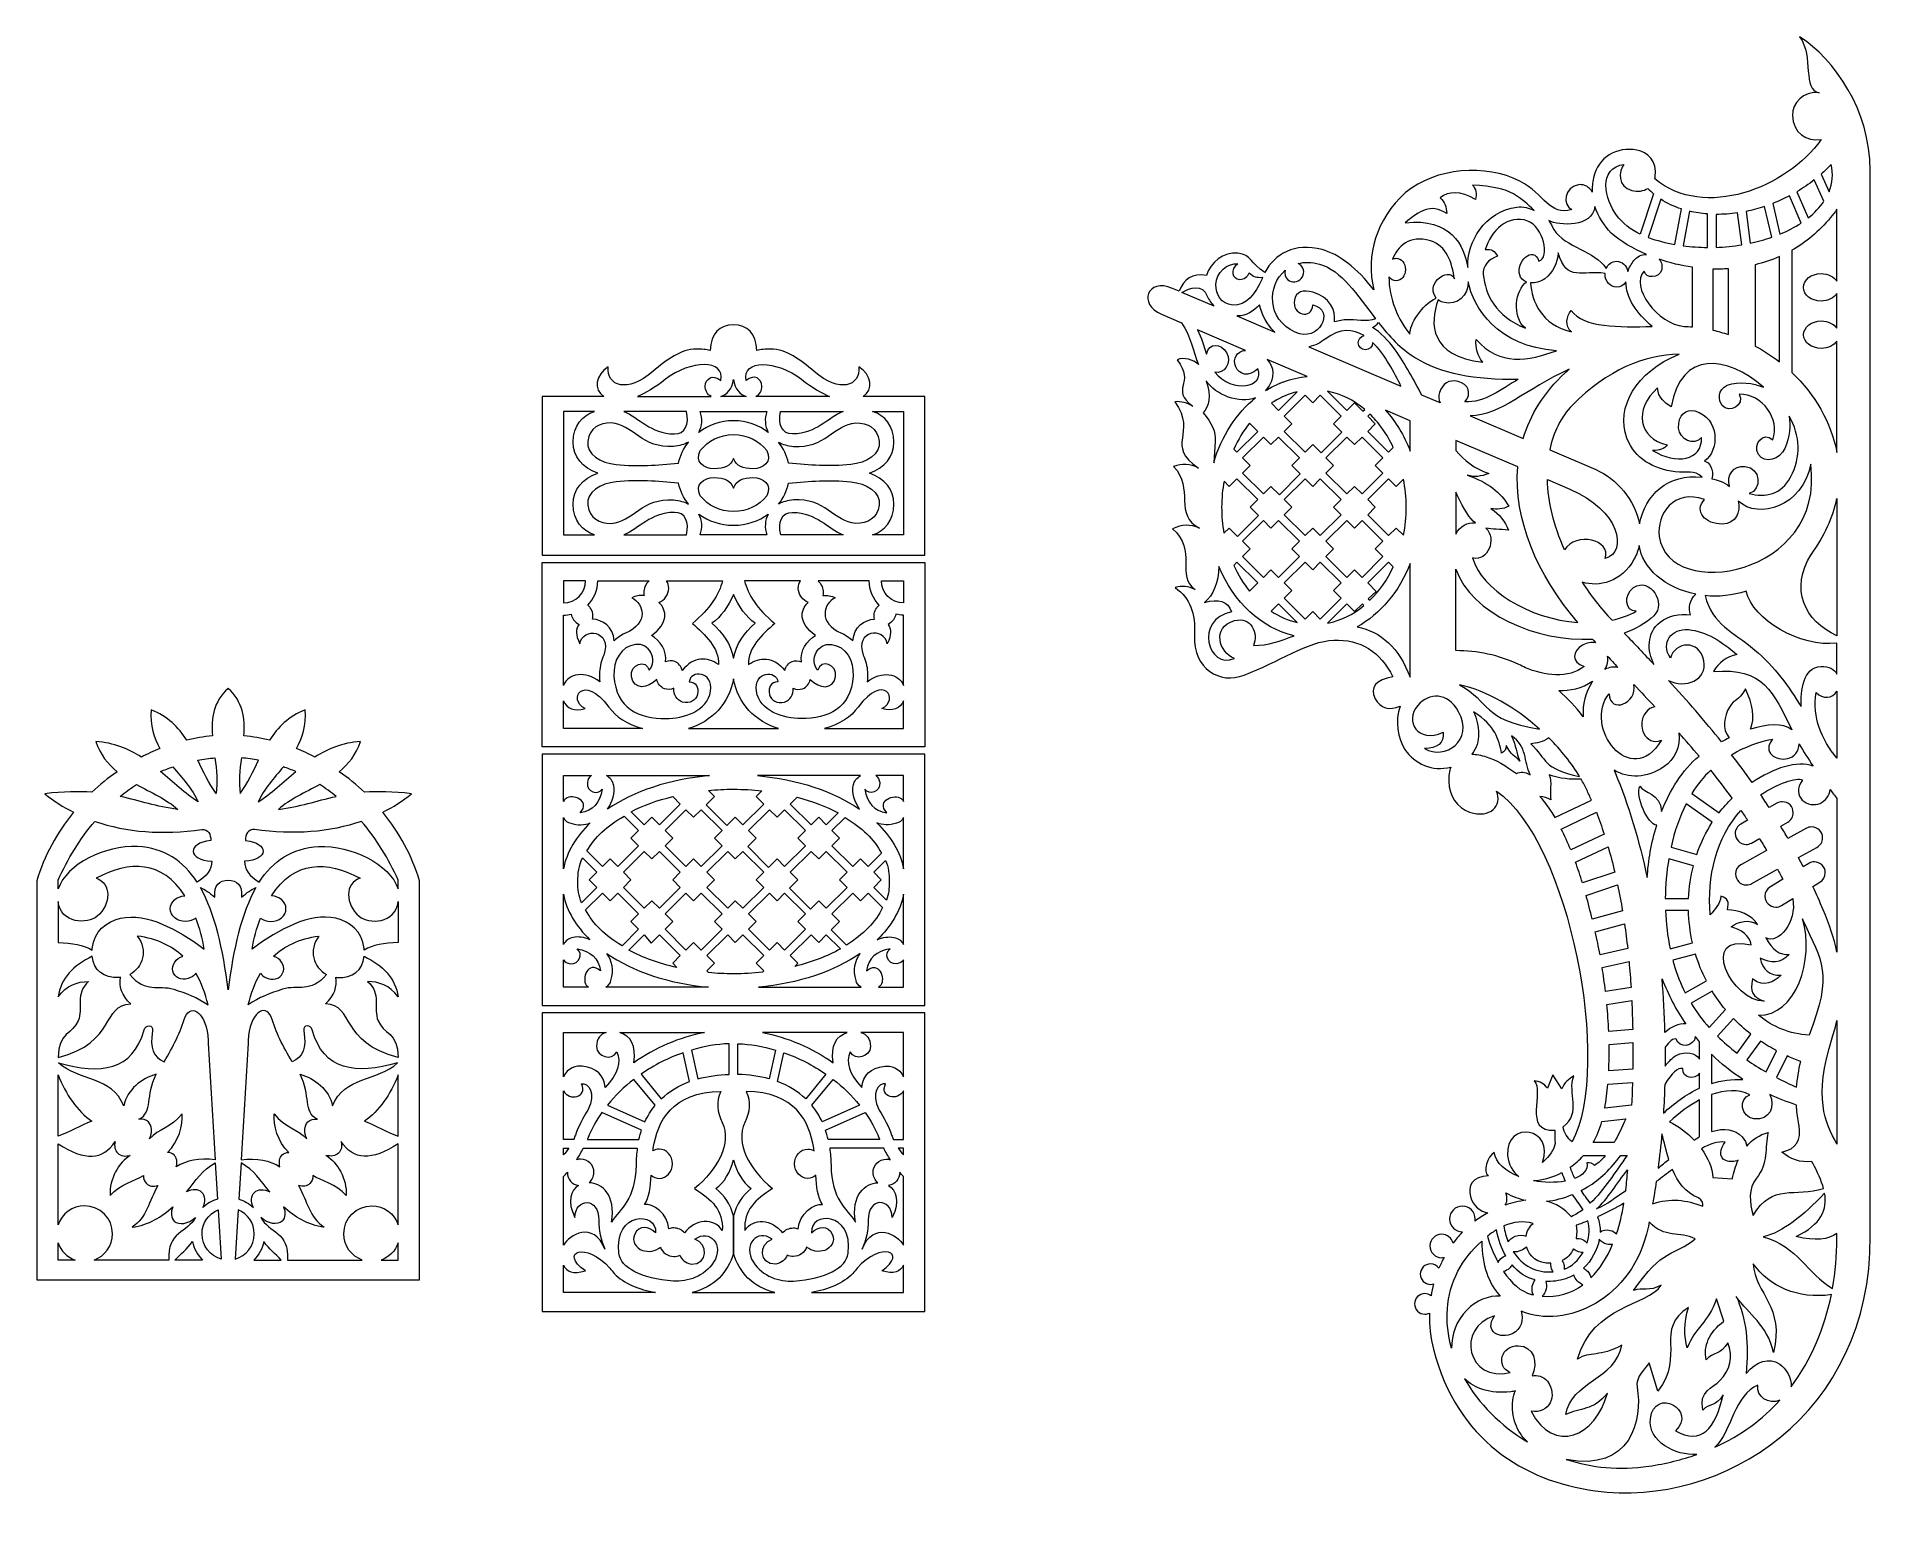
# Model space of a CAD drawing. Header units: centimetres. Extents: x -40.3 to 9.9, y -20.4 to 19.9.
import ezdxf

# ---------------------------------------------------------------- set-up
doc = ezdxf.new("R2010")
doc.units = ezdxf.units.CM
doc.header["$MEASUREMENT"] = 0
doc.layers.add('layer 1', color=7, linetype='Continuous')
doc.layers.add('layer 2', color=7, linetype='Continuous', plot=False)

msp = doc.modelspace()

# ---------------------------------------------------------------- linework, layer by layer
at = {"layer": 'layer 1', "color": 254, "lineweight": 9}
for points, knots in [([(-9.02512, 12.9641), (-8.90595, 13.3051), (-8.66617, 13.4605), (-8.28316, 13.39551), (-8.28316, 13.39551), (-8.28316, 13.39551), (-8.28309, 13.39544), (-8.28309, 13.39544), (-8.28309, 13.39544), (-8.17027, 13.75884), (-7.8188, 14.04925), (-7.41801, 14.006), (-7.41801, 14.006), (-7.04896, 13.96613), (-7.07359, 13.72194), (-6.68447, 13.47736), (-6.68447, 13.47736), (-6.41259, 13.97918), (-5.87256, 14.30589), (-5.11564, 14.10386), (-5.11564, 14.10386), (-4.67255, 13.9856), (-4.14451, 13.6021), (-3.70368, 12.99987), (-3.70368, 12.99987), (-3.91616, 13.97061), (-3.65027, 14.91422), (-2.8308, 15.66917), (-2.8308, 15.66917), (-2.00721, 16.35034), (-0.63091, 16.45844), (0.29439, 15.97767), (0.29439, 15.97767), (0.99384, 15.61424), (1.10112, 15.01808), (1.71813, 15.20586), (1.71813, 15.20586), (1.45714, 15.3045), (1.49221, 15.82386), (1.9263, 15.8838), (1.9263, 15.8838), (2.06579, 15.89015), (2.19826, 15.82153), (2.27855, 15.67989), (2.27855, 15.67989), (2.27298, 15.80414), (2.28314, 15.93333), (2.31199, 16.06763), (2.31199, 16.06763), (2.43533, 16.64121), (2.94385, 16.92597), (3.50011, 16.83164), (3.50011, 16.83164), (3.78509, 16.78331), (4.05743, 16.531), (4.00085, 16.09839), (4.00085, 16.09839), (3.99817, 16.07793), (3.99421, 16.05807), (3.9891, 16.03888), (3.9891, 16.03888), (5.3425, 14.91874), (7.59519, 15.78678), (8.54335, 17.11778), (8.54335, 17.11778), (8.14172, 17.05964), (7.77204, 17.2929), (7.75648, 17.77948), (7.75648, 17.77948), (7.74597, 18.10806), (8.05321, 18.45315), (8.49047, 18.40048), (8.49047, 18.40048), (8.0108, 18.47745), (8.3512, 19.3884), (7.95319, 19.9345), (7.95319, 19.9345), (8.90104, 19.31452), (9.88465, 17.92257), (9.88465, 16.27721), (9.88465, 16.27721), (9.88465, 16.27721), (9.88465, -12.90926), (9.88465, -12.90926), (9.88465, -12.90926), (9.91474, -17.78718), (5.83116, -20.35784), (2.35355, -19.87739), (2.35355, -19.87739), (0.40269, -19.60787), (-1.41877, -18.50075), (-2.06721, -16.00393), (-2.06721, -16.00393), (-2.14913, -15.68844), (-2.18906, -15.35305), (-2.17986, -15.01273), (-2.17986, -15.01273), (-2.21771, -15.03167), (-2.26039, -15.04236), (-2.30559, -15.04236), (-2.30559, -15.04236), (-2.46074, -15.04236), (-2.58657, -14.91656), (-2.58657, -14.76137), (-2.58657, -14.76137), (-2.58657, -14.60622), (-2.46074, -14.48039), (-2.30559, -14.48039), (-2.30559, -14.48039), (-2.24134, -14.48039), (-2.18218, -14.50198), (-2.13484, -14.53824), (-2.13484, -14.53824), (-2.1171, -14.43026), (-2.09417, -14.32248), (-2.06577, -14.21535), (-2.06577, -14.21535), (-2.09163, -14.22321), (-2.11911, -14.22745), (-2.14758, -14.22745), (-2.14758, -14.22745), (-2.30273, -14.22745), (-2.42853, -14.10164), (-2.42853, -13.94646), (-2.42853, -13.94646), (-2.42853, -13.79131), (-2.30273, -13.66547), (-2.14758, -13.66547), (-2.14758, -13.66547), (-2.05335, -13.66547), (-1.96999, -13.71186), (-1.91901, -13.78302), (-1.91901, -13.78302), (-1.87745, -13.68364), (-1.83075, -13.58539), (-1.77861, -13.48876), (-1.77861, -13.48876), (-1.79953, -13.49307), (-1.82119, -13.49533), (-1.84338, -13.49533), (-1.84338, -13.49533), (-2.02043, -13.49533), (-2.16402, -13.35171), (-2.16402, -13.17465), (-2.16402, -13.17465), (-2.16402, -12.99759), (-2.02043, -12.85401), (-1.84338, -12.85401), (-1.84338, -12.85401), (-1.69225, -12.85401), (-1.56553, -12.95861), (-1.53163, -13.09933), (-1.53163, -13.09933), (-1.45775, -12.99904), (-1.37718, -12.90132), (-1.28941, -12.80674), (-1.28941, -12.80674), (-1.28288, -12.79972), (-1.27607, -12.79266), (-1.26934, -12.78561), (-1.26934, -12.78561), (-1.27131, -12.78564), (-1.27332, -12.78568), (-1.27533, -12.78568), (-1.27533, -12.78568), (-1.46904, -12.78568), (-1.62614, -12.62859), (-1.62614, -12.43488), (-1.62614, -12.43488), (-1.62614, -12.24117), (-1.46904, -12.08404), (-1.27533, -12.08404), (-1.27533, -12.08404), (-1.08162, -12.08404), (-0.92453, -12.24117), (-0.92453, -12.43488), (-0.92453, -12.43488), (-0.92453, -12.45463), (-0.92619, -12.474), (-0.92933, -12.49291), (-0.92933, -12.49291), (-0.82099, -12.4142), (-0.70203, -12.33878), (-0.57599, -12.26985), (-0.57599, -12.26985), (-0.78928, -12.24226), (-0.98655, -12.06622), (-1.0577, -11.81854), (-1.0577, -11.81854), (-1.13599, -11.54619), (-1.00302, -11.25483), (-0.5654, -11.25886), (-0.5654, -11.25886), (-0.73392, -11.14593), (-0.59056, -10.72747), (-0.40817, -10.61218), (-0.40817, -10.61218), (-0.36404, -10.9047), (-0.09, -11.13143), (0.26803, -11.2718), (0.26803, -11.2718), (0.09345, -11.14992), (-0.00988, -10.94178), (-0.04093, -10.70062), (-0.04093, -10.70062), (-0.09755, -9.70215), (1.27289, -9.94084), (0.91588, -10.88837), (0.91588, -10.88837), (1.11393, -10.69607), (1.22681, -10.54998), (1.26386, -10.36622), (1.26386, -10.36622), (1.25341, -10.2473), (1.25038, -10.1264), (1.25567, -10.00314), (1.25567, -10.00314), (0.35365, -10.06626), (0.98146, -8.92414), (0.6834, -8.65289), (0.6834, -8.65289), (0.84465, -8.67123), (0.97207, -8.73307), (1.05, -8.85856), (1.05, -8.85856), (1.05, -8.85856), (1.20201, -8.49195), (1.20201, -8.49195), (1.20201, -8.49195), (1.20201, -8.49195), (1.44346, -8.87644), (1.44346, -8.87644), (1.44346, -8.87644), (1.51133, -8.7081), (1.62824, -8.60223), (1.77429, -8.51876), (1.77429, -8.51876), (1.58654, -9.00164), (2.00832, -9.51758), (1.47923, -9.91371), (1.47923, -9.91371), (1.50209, -10.0822), (1.6015, -10.21597), (1.72571, -10.32491), (1.72571, -10.32491), (2.83629, -8.24889), (1.65477, -2.09027), (-0.34492, -0.72138), (-0.34492, -0.72138), (-0.17131, -1.11484), (-0.51418, -1.48769), (-1.07817, -1.29369), (-1.07817, -1.29369), (-1.42639, -1.17389), (-1.64197, -0.84581), (-1.65044, -0.46209), (-1.65044, -0.46209), (-1.65393, -0.30472), (-1.63457, -0.17267), (-1.59453, -0.06532), (-1.59453, -0.06532), (-2.09134, -0.19268), (-2.59296, 0.02707), (-2.84869, 0.41424), (-2.84869, 0.41424), (-3.05199, 0.72204), (-3.1222, 1.21226), (-2.98175, 1.60483), (-2.98175, 1.60483), (-3.27131, 1.47713), (-3.52792, 1.54991), (-3.6624, 1.80916), (-3.6624, 1.80916), (-3.82264, 2.11812), (-3.64113, 2.32764), (-3.17952, 2.40828), (-3.17952, 2.40828), (-3.51607, 3.09366), (-4.07858, 3.44266), (-4.7974, 3.41352), (-4.7974, 3.41352), (-5.49403, 3.3853), (-6.30845, 2.81292), (-7.24811, 2.45298), (-7.24811, 2.45298), (-7.91652, 2.19697), (-8.64578, 2.61434), (-8.60729, 3.54391), (-8.60729, 3.54391), (-8.58221, 4.14998), (-8.72427, 4.55956), (-9.13487, 4.84944), (-9.13487, 4.84944), (-8.95901, 4.91064), (-8.77719, 4.88941), (-8.5894, 4.79578), (-8.5894, 4.79578), (-9.12591, 5.17135), (-8.52682, 5.86882), (-9.20638, 6.45898), (-9.20638, 6.45898), (-8.96197, 6.57667), (-8.71757, 6.59752), (-8.47316, 6.47687), (-8.47316, 6.47687), (-9.1868, 6.8257), (-8.60891, 7.5678), (-9.17957, 8.16689), (-9.17957, 8.16689), (-8.95305, 8.24697), (-8.72653, 8.24471), (-8.49997, 8.12219), (-8.49997, 8.12219), (-9.43858, 8.75853), (-8.52252, 9.05525), (-9.14379, 9.93741), (-9.14379, 9.93741), (-8.97615, 9.96433), (-8.79585, 9.89324), (-8.65202, 9.81898), (-8.65202, 9.81898), (-9.30904, 10.29731), (-8.56721, 10.41592), (-9.08121, 11.09092), (-9.08121, 11.09092), (-8.89121, 11.16017), (-8.65276, 11.10355), (-8.49553, 10.95683), (-8.49553, 10.95683), (-8.66155, 11.33656), (-8.69446, 11.72007), (-8.96257, 12.09687), (-8.96257, 12.09687), (-8.96257, 12.09687), (-9.51343, 12.33273), (-9.51343, 12.33273), (-9.51343, 12.33273), (-10.15895, 12.6091), (-9.9022, 13.33963), (-9.20934, 13.04298), (-9.20934, 13.04298), (-9.20934, 13.04298), (-9.02512, 12.9641), (-9.02512, 12.9641)], [0, 0, 0, 0, 0.01149425, 0.01149425, 0.01149425, 0.01149425, 0.02298851, 0.02298851, 0.02298851, 0.02298851, 0.03448276, 0.03448276, 0.03448276, 0.03448276, 0.04597701, 0.04597701, 0.04597701, 0.04597701, 0.05747126, 0.05747126, 0.05747126, 0.05747126, 0.06896552, 0.06896552, 0.06896552, 0.06896552, 0.08045977, 0.08045977, 0.08045977, 0.08045977, 0.09195402, 0.09195402, 0.09195402, 0.09195402, 0.10344828, 0.10344828, 0.10344828, 0.10344828, 0.11494253, 0.11494253, 0.11494253, 0.11494253, 0.12643678, 0.12643678, 0.12643678, 0.12643678, 0.13793103, 0.13793103, 0.13793103, 0.13793103, 0.14942529, 0.14942529, 0.14942529, 0.14942529, 0.16091954, 0.16091954, 0.16091954, 0.16091954, 0.17241379, 0.17241379, 0.17241379, 0.17241379, 0.18390805, 0.18390805, 0.18390805, 0.18390805, 0.1954023, 0.1954023, 0.1954023, 0.1954023, 0.20689655, 0.20689655, 0.20689655, 0.20689655, 0.2183908, 0.2183908, 0.2183908, 0.2183908, 0.22988506, 0.22988506, 0.22988506, 0.22988506, 0.24137931, 0.24137931, 0.24137931, 0.24137931, 0.25287356, 0.25287356, 0.25287356, 0.25287356, 0.26436782, 0.26436782, 0.26436782, 0.26436782, 0.27586207, 0.27586207, 0.27586207, 0.27586207, 0.28735632, 0.28735632, 0.28735632, 0.28735632, 0.29885057, 0.29885057, 0.29885057, 0.29885057, 0.31034483, 0.31034483, 0.31034483, 0.31034483, 0.32183908, 0.32183908, 0.32183908, 0.32183908, 0.33333333, 0.33333333, 0.33333333, 0.33333333, 0.34482759, 0.34482759, 0.34482759, 0.34482759, 0.35632184, 0.35632184, 0.35632184, 0.35632184, 0.36781609, 0.36781609, 0.36781609, 0.36781609, 0.37931034, 0.37931034, 0.37931034, 0.37931034, 0.3908046, 0.3908046, 0.3908046, 0.3908046, 0.40229885, 0.40229885, 0.40229885, 0.40229885, 0.4137931, 0.4137931, 0.4137931, 0.4137931, 0.42528736, 0.42528736, 0.42528736, 0.42528736, 0.43678161, 0.43678161, 0.43678161, 0.43678161, 0.44827586, 0.44827586, 0.44827586, 0.44827586, 0.45977011, 0.45977011, 0.45977011, 0.45977011, 0.47126437, 0.47126437, 0.47126437, 0.47126437, 0.48275862, 0.48275862, 0.48275862, 0.48275862, 0.49425287, 0.49425287, 0.49425287, 0.49425287, 0.50574713, 0.50574713, 0.50574713, 0.50574713, 0.51724138, 0.51724138, 0.51724138, 0.51724138, 0.52873563, 0.52873563, 0.52873563, 0.52873563, 0.54022989, 0.54022989, 0.54022989, 0.54022989, 0.55172414, 0.55172414, 0.55172414, 0.55172414, 0.56321839, 0.56321839, 0.56321839, 0.56321839, 0.57471264, 0.57471264, 0.57471264, 0.57471264, 0.5862069, 0.5862069, 0.5862069, 0.5862069, 0.59770115, 0.59770115, 0.59770115, 0.59770115, 0.6091954, 0.6091954, 0.6091954, 0.6091954, 0.62068966, 0.62068966, 0.62068966, 0.62068966, 0.63218391, 0.63218391, 0.63218391, 0.63218391, 0.64367816, 0.64367816, 0.64367816, 0.64367816, 0.65517241, 0.65517241, 0.65517241, 0.65517241, 0.66666667, 0.66666667, 0.66666667, 0.66666667, 0.67816092, 0.67816092, 0.67816092, 0.67816092, 0.68965517, 0.68965517, 0.68965517, 0.68965517, 0.70114943, 0.70114943, 0.70114943, 0.70114943, 0.71264368, 0.71264368, 0.71264368, 0.71264368, 0.72413793, 0.72413793, 0.72413793, 0.72413793, 0.73563218, 0.73563218, 0.73563218, 0.73563218, 0.74712644, 0.74712644, 0.74712644, 0.74712644, 0.75862069, 0.75862069, 0.75862069, 0.75862069, 0.77011494, 0.77011494, 0.77011494, 0.77011494, 0.7816092, 0.7816092, 0.7816092, 0.7816092, 0.79310345, 0.79310345, 0.79310345, 0.79310345, 0.8045977, 0.8045977, 0.8045977, 0.8045977, 0.81609195, 0.81609195, 0.81609195, 0.81609195, 0.82758621, 0.82758621, 0.82758621, 0.82758621, 0.83908046, 0.83908046, 0.83908046, 0.83908046, 0.85057471, 0.85057471, 0.85057471, 0.85057471, 0.86206897, 0.86206897, 0.86206897, 0.86206897, 0.87356322, 0.87356322, 0.87356322, 0.87356322, 0.88505747, 0.88505747, 0.88505747, 0.88505747, 0.89655172, 0.89655172, 0.89655172, 0.89655172, 0.90804598, 0.90804598, 0.90804598, 0.90804598, 0.91954023, 0.91954023, 0.91954023, 0.91954023, 0.93103448, 0.93103448, 0.93103448, 0.93103448, 0.94252874, 0.94252874, 0.94252874, 0.94252874, 0.95402299, 0.95402299, 0.95402299, 0.95402299, 0.96551724, 0.96551724, 0.96551724, 0.96551724, 0.97701149, 0.97701149, 0.97701149, 0.97701149, 1, 1, 1, 1]), ([(3.79923, 15.78163), (3.68045, 15.70617), (3.52216, 15.68056), (3.35703, 15.72282), (3.35703, 15.72282), (2.9694, 15.82202), (2.99049, 16.25001), (3.14243, 16.43819), (3.14243, 16.43819), (2.8243, 16.41427), (2.63658, 16.12125), (2.65063, 15.87484), (2.65063, 15.87484), (2.68788, 15.21973), (3.07766, 14.77244), (3.59222, 14.52595), (3.59222, 14.52595), (3.59222, 14.52595), (3.95823, 15.63216), (3.95823, 15.63216), (3.95823, 15.63216), (3.90524, 15.68201), (3.85222, 15.73182), (3.79923, 15.78163)], [0, 0, 0, 0, 0.14285714, 0.14285714, 0.14285714, 0.14285714, 0.28571429, 0.28571429, 0.28571429, 0.28571429, 0.42857143, 0.42857143, 0.42857143, 0.42857143, 0.57142857, 0.57142857, 0.57142857, 0.57142857, 0.71428571, 0.71428571, 0.71428571, 0.71428571, 1, 1, 1, 1]), ([(8.75696, 15.68959), (8.75696, 15.68959), (8.54163, 16.17089), (8.54163, 16.17089), (8.54163, 16.17089), (8.63765, 16.25513), (8.73079, 16.34421), (8.82057, 16.43819), (8.82057, 16.43819), (8.87687, 16.17269), (8.85045, 15.92144), (8.75696, 15.68959)], [0, 0, 0, 0, 0.25, 0.25, 0.25, 0.25, 0.5, 0.5, 0.5, 0.5, 1, 1, 1, 1]), ([(0.69169, 15.17715), (0.54842, 15.25197), (0.38745, 15.28707), (0.21593, 15.26594), (0.21593, 15.26594), (-0.67057, 15.15672), (-1.15179, 14.30702), (-1.13006, 13.61769), (-1.13006, 13.61769), (-1.22845, 14.21565), (-1.6001, 14.98774), (-2.84096, 14.83629), (-2.84096, 14.83629), (-2.43957, 15.17051), (-2.15978, 15.37463), (-1.7041, 15.09689), (-1.7041, 15.09689), (-1.7107, 15.26231), (-1.76326, 15.40836), (-1.88296, 15.52611), (-1.88296, 15.52611), (-1.64205, 15.70264), (-1.33689, 15.72498), (-0.91723, 15.47246), (-0.91723, 15.47246), (-0.87553, 15.61551), (-0.9083, 15.78241), (-0.9977, 15.86587), (-0.9977, 15.86587), (0.08685, 15.83695), (0.33711, 15.49285), (0.69169, 15.17715)], [0, 0, 0, 0, 0.11111111, 0.11111111, 0.11111111, 0.11111111, 0.22222222, 0.22222222, 0.22222222, 0.22222222, 0.33333333, 0.33333333, 0.33333333, 0.33333333, 0.44444444, 0.44444444, 0.44444444, 0.44444444, 0.55555556, 0.55555556, 0.55555556, 0.55555556, 0.66666667, 0.66666667, 0.66666667, 0.66666667, 0.77777778, 0.77777778, 0.77777778, 0.77777778, 1, 1, 1, 1]), ([(7.67291, 15.57473), (7.67291, 15.57473), (7.99447, 14.83171), (7.99447, 14.83171), (7.99447, 14.83171), (7.81998, 14.71695), (7.62412, 14.61485), (7.41196, 14.52712), (7.41196, 14.52712), (7.41196, 14.52712), (7.21846, 15.36705), (7.21846, 15.36705), (7.21846, 15.36705), (7.37189, 15.42713), (7.52379, 15.49634), (7.67291, 15.57473)], [0, 0, 0, 0, 0.2, 0.2, 0.2, 0.2, 0.4, 0.4, 0.4, 0.4, 0.6, 0.6, 0.6, 0.6, 1, 1, 1, 1]), ([(8.35405, 16.01528), (8.35405, 16.01528), (8.61737, 15.42667), (8.61737, 15.42667), (8.61737, 15.42667), (8.5079, 15.26206), (8.36298, 15.10984), (8.18945, 14.97232), (8.18945, 14.97232), (8.18945, 14.97232), (7.8789, 15.68994), (7.8789, 15.68994), (7.8789, 15.68994), (8.04213, 15.78696), (8.20109, 15.89537), (8.35405, 16.01528)], [0, 0, 0, 0, 0.2, 0.2, 0.2, 0.2, 0.4, 0.4, 0.4, 0.4, 0.6, 0.6, 0.6, 0.6, 1, 1, 1, 1]), ([(0.48083, 13.21965), (0.16982, 13.0155), (0.0708, 12.2626), (0.44629, 11.95011), (0.44629, 11.95011), (-0.37501, 12.2903), (-0.6439, 12.87143), (-0.70704, 13.42257), (-0.70704, 13.42257), (-0.7328, 13.64718), (-0.55164, 13.85624), (-0.31482, 13.92073), (-0.31482, 13.92073), (-0.38972, 14.06339), (-0.48652, 14.13031), (-0.64965, 14.10449), (-0.64965, 14.10449), (-0.4958, 14.60907), (-0.02886, 15.09072), (0.51646, 14.88505), (0.51646, 14.88505), (0.93161, 14.72848), (1.12846, 13.88305), (0.81756, 13.78688), (0.81756, 13.78688), (0.6641, 14.23604), (0.16961, 13.76223), (0.29446, 13.41587), (0.29446, 13.41587), (0.31263, 13.32326), (0.38413, 13.25479), (0.48083, 13.21965)], [0, 0, 0, 0, 0.11111111, 0.11111111, 0.11111111, 0.11111111, 0.22222222, 0.22222222, 0.22222222, 0.22222222, 0.33333333, 0.33333333, 0.33333333, 0.33333333, 0.44444444, 0.44444444, 0.44444444, 0.44444444, 0.55555556, 0.55555556, 0.55555556, 0.55555556, 0.66666667, 0.66666667, 0.66666667, 0.66666667, 0.77777778, 0.77777778, 0.77777778, 0.77777778, 1, 1, 1, 1]), ([(3.25091, 13.50756), (3.21987, 13.66694), (3.09389, 13.78629), (2.94322, 13.78629), (2.94322, 13.78629), (2.81855, 13.78629), (2.71081, 13.70458), (2.65969, 13.58612), (2.65969, 13.58612), (2.35659, 14.08315), (1.54347, 14.15645), (1.2229, 14.65511), (1.2229, 14.65511), (1.2229, 14.65511), (1.22293, 14.65489), (1.22293, 14.65489), (1.22293, 14.65489), (1.18557, 14.73882), (1.13985, 14.82109), (1.08577, 14.90018), (1.08577, 14.90018), (1.37078, 14.75381), (2.28039, 14.70365), (2.35196, 15.28323), (2.35196, 15.28323), (2.44065, 15.01279), (2.60088, 14.76955), (2.79368, 14.55146), (2.79368, 14.55146), (3.0572, 14.33122), (3.38638, 14.1331), (3.75814, 13.97357), (3.75814, 13.97357), (3.62972, 13.97163), (3.50971, 13.9166), (3.41965, 13.80407), (3.41965, 13.80407), (3.34218, 13.70726), (3.28682, 13.60803), (3.25091, 13.50756)], [0, 0, 0, 0, 0.09090909, 0.09090909, 0.09090909, 0.09090909, 0.18181818, 0.18181818, 0.18181818, 0.18181818, 0.27272727, 0.27272727, 0.27272727, 0.27272727, 0.36363636, 0.36363636, 0.36363636, 0.36363636, 0.45454545, 0.45454545, 0.45454545, 0.45454545, 0.54545455, 0.54545455, 0.54545455, 0.54545455, 0.63636364, 0.63636364, 0.63636364, 0.63636364, 0.72727273, 0.72727273, 0.72727273, 0.72727273, 0.81818182, 0.81818182, 0.81818182, 0.81818182, 1, 1, 1, 1]), ([(4.71617, 15.21736), (4.71617, 15.21736), (4.53389, 14.24652), (4.53389, 14.24652), (4.53389, 14.24652), (4.29048, 14.29051), (4.04992, 14.35232), (3.81645, 14.4337), (3.81645, 14.4337), (3.81423, 14.43448), (3.81204, 14.43529), (3.80982, 14.43607), (3.80982, 14.43607), (3.80982, 14.43607), (4.15628, 15.48329), (4.15628, 15.48329), (4.15628, 15.48329), (4.32491, 15.37234), (4.51326, 15.28369), (4.71617, 15.21736)], [0, 0, 0, 0, 0.16666667, 0.16666667, 0.16666667, 0.16666667, 0.33333333, 0.33333333, 0.33333333, 0.33333333, 0.5, 0.5, 0.5, 0.5, 0.66666667, 0.66666667, 0.66666667, 0.66666667, 1, 1, 1, 1]), ([(5.43041, 15.07982), (5.43041, 15.07982), (5.43041, 14.1633), (5.43041, 14.1633), (5.43041, 14.1633), (5.2096, 14.16527), (4.98714, 14.18037), (4.76595, 14.21001), (4.76595, 14.21001), (4.76595, 14.21001), (4.94315, 15.15386), (4.94315, 15.15386), (4.94315, 15.15386), (5.09936, 15.11707), (5.26249, 15.09244), (5.43041, 15.07982)], [0, 0, 0, 0, 0.2, 0.2, 0.2, 0.2, 0.4, 0.4, 0.4, 0.4, 0.6, 0.6, 0.6, 0.6, 1, 1, 1, 1]), ([(6.25654, 15.111), (6.25654, 15.111), (6.37127, 14.23587), (6.37127, 14.23587), (6.37127, 14.23587), (6.14189, 14.19791), (5.90525, 14.17416), (5.66522, 14.16605), (5.66522, 14.16605), (5.66522, 14.16605), (5.66522, 15.07004), (5.66522, 15.07004), (5.66522, 15.07004), (5.85836, 15.06835), (6.05641, 15.08204), (6.25654, 15.111)], [0, 0, 0, 0, 0.2, 0.2, 0.2, 0.2, 0.4, 0.4, 0.4, 0.4, 0.6, 0.6, 0.6, 0.6, 1, 1, 1, 1]), ([(6.99604, 15.28661), (6.99604, 15.28661), (7.19042, 14.44284), (7.19042, 14.44284), (7.19042, 14.44284), (7.00362, 14.37751), (6.80663, 14.32268), (6.60237, 14.2794), (6.60237, 14.2794), (6.60237, 14.2794), (6.48807, 15.15118), (6.48807, 15.15118), (6.48807, 15.15118), (6.6573, 15.18547), (6.82716, 15.23059), (6.99604, 15.28661)], [0, 0, 0, 0, 0.2, 0.2, 0.2, 0.2, 0.4, 0.4, 0.4, 0.4, 0.6, 0.6, 0.6, 0.6, 1, 1, 1, 1]), ([(8.97258, 11.9499), (8.89172, 12.06935), (8.73061, 12.15081), (8.54505, 12.15081), (8.54505, 12.15081), (8.27842, 12.15081), (8.06217, 11.98264), (8.06217, 11.77524), (8.06217, 11.77524), (8.06217, 11.56788), (8.27842, 11.39967), (8.54505, 11.39967), (8.54505, 11.39967), (8.73061, 11.39967), (8.89172, 11.48116), (8.97258, 11.60062), (8.97258, 11.60062), (8.97258, 11.60062), (8.97258, 8.54658), (8.97258, 8.54658), (8.97258, 8.54658), (8.81492, 9.38383), (8.36799, 10.14523), (7.74223, 10.73913), (7.74223, 10.73913), (7.74223, 10.73913), (7.74234, 10.73913), (7.74234, 10.73913), (7.74234, 10.73913), (7.74234, 10.73913), (7.74234, 14.08597), (7.74234, 14.08597), (7.74234, 14.08597), (8.12549, 14.30413), (8.48426, 14.59866), (8.80042, 14.98273), (8.80042, 14.98273), (8.86145, 15.05696), (8.91889, 15.13249), (8.97258, 15.20946), (8.97258, 15.20946), (8.97258, 15.20946), (8.97258, 13.23913), (8.97258, 13.23913), (8.97258, 13.23913), (8.89331, 13.36225), (8.72962, 13.44681), (8.54057, 13.44681), (8.54057, 13.44681), (8.27394, 13.44681), (8.05772, 13.27864), (8.05772, 13.07124), (8.05772, 13.07124), (8.05772, 12.86384), (8.27394, 12.69567), (8.54057, 12.69567), (8.54057, 12.69567), (8.72962, 12.69567), (8.89331, 12.78023), (8.97258, 12.90335), (8.97258, 12.90335), (8.97258, 12.90335), (8.97258, 11.9499), (8.97258, 11.9499)], [0, 0, 0, 0, 0.05882353, 0.05882353, 0.05882353, 0.05882353, 0.11764706, 0.11764706, 0.11764706, 0.11764706, 0.17647059, 0.17647059, 0.17647059, 0.17647059, 0.23529412, 0.23529412, 0.23529412, 0.23529412, 0.29411765, 0.29411765, 0.29411765, 0.29411765, 0.35294118, 0.35294118, 0.35294118, 0.35294118, 0.41176471, 0.41176471, 0.41176471, 0.41176471, 0.47058824, 0.47058824, 0.47058824, 0.47058824, 0.52941176, 0.52941176, 0.52941176, 0.52941176, 0.58823529, 0.58823529, 0.58823529, 0.58823529, 0.64705882, 0.64705882, 0.64705882, 0.64705882, 0.70588235, 0.70588235, 0.70588235, 0.70588235, 0.76470588, 0.76470588, 0.76470588, 0.76470588, 0.82352941, 0.82352941, 0.82352941, 0.82352941, 0.88235294, 0.88235294, 0.88235294, 0.88235294, 1, 1, 1, 1]), ([(-1.99451, 12.77755), (-2.39311, 12.59735), (-2.71929, 12.0491), (-2.71371, 11.79277), (-2.71371, 11.79277), (-3.02388, 12.14266), (-3.29622, 12.79152), (-3.28617, 13.35674), (-3.28617, 13.35674), (-3.23882, 13.2924), (-3.16922, 13.25169), (-3.09161, 13.25169), (-3.09161, 13.25169), (-2.94891, 13.25169), (-2.83316, 13.38923), (-2.83316, 13.55888), (-2.83316, 13.55888), (-2.83316, 13.72846), (-2.94891, 13.86601), (-3.09161, 13.86601), (-3.09161, 13.86601), (-3.12664, 13.86601), (-3.16005, 13.85772), (-3.19053, 13.84269), (-3.19053, 13.84269), (-3.04779, 14.18679), (-2.73802, 14.52169), (-2.15121, 14.34579), (-2.15121, 14.34579), (-1.71045, 14.21364), (-1.55738, 13.74441), (-1.49406, 13.30848), (-1.49406, 13.30848), (-1.56334, 13.48879), (-1.7955, 13.44268), (-1.95447, 13.29063), (-1.95447, 13.29063), (-2.10062, 13.15086), (-2.11865, 12.92286), (-1.99451, 12.77755)], [0, 0, 0, 0, 0.09090909, 0.09090909, 0.09090909, 0.09090909, 0.18181818, 0.18181818, 0.18181818, 0.18181818, 0.27272727, 0.27272727, 0.27272727, 0.27272727, 0.36363636, 0.36363636, 0.36363636, 0.36363636, 0.45454545, 0.45454545, 0.45454545, 0.45454545, 0.54545455, 0.54545455, 0.54545455, 0.54545455, 0.63636364, 0.63636364, 0.63636364, 0.63636364, 0.72727273, 0.72727273, 0.72727273, 0.72727273, 0.81818182, 0.81818182, 0.81818182, 0.81818182, 1, 1, 1, 1]), ([(-6.74582, 13.34588), (-6.90662, 13.3373), (-7.00335, 13.35699), (-7.10834, 13.47027), (-7.10834, 13.47027), (-7.10834, 13.47027), (-7.10834, 13.47034), (-7.10834, 13.47034), (-7.10834, 13.47034), (-7.1543, 13.36285), (-7.24585, 13.28404), (-7.37109, 13.29056), (-7.37109, 13.29056), (-7.56935, 13.3009), (-7.6646, 13.56079), (-7.41801, 13.71273), (-7.41801, 13.71273), (-7.68982, 13.76635), (-8.02355, 13.45965), (-8.02355, 13.14755), (-8.02355, 13.14755), (-8.02355, 12.86959), (-7.87471, 12.61626), (-7.57231, 12.58793), (-7.57231, 12.58793), (-7.18937, 12.55209), (-6.91957, 12.92554), (-6.77694, 13.26707), (-6.77694, 13.26707), (-6.77694, 13.26707), (-6.77457, 13.26862), (-6.77457, 13.26862), (-6.77457, 13.26862), (-6.76572, 13.29472), (-6.75612, 13.32048), (-6.74582, 13.34588)], [0, 0, 0, 0, 0.1, 0.1, 0.1, 0.1, 0.2, 0.2, 0.2, 0.2, 0.3, 0.3, 0.3, 0.3, 0.4, 0.4, 0.4, 0.4, 0.5, 0.5, 0.5, 0.5, 0.6, 0.6, 0.6, 0.6, 0.7, 0.7, 0.7, 0.7, 0.8, 0.8, 0.8, 0.8, 1, 1, 1, 1]), ([(-4.4261, 12.18326), (-4.23574, 12.19102), (-3.88268, 12.11691), (-3.65471, 12.21085), (-3.65471, 12.21085), (-4.16081, 12.86494), (-4.58061, 13.53546), (-5.187, 13.70645), (-5.187, 13.70645), (-5.40576, 13.76815), (-5.603, 13.76748), (-5.77371, 13.72176), (-5.77371, 13.72176), (-5.74788, 13.71188), (-5.72344, 13.69746), (-5.70157, 13.67837), (-5.70157, 13.67837), (-5.59644, 13.58675), (-5.58945, 13.42268), (-5.68594, 13.31201), (-5.68594, 13.31201), (-5.78242, 13.20134), (-5.9459, 13.18586), (-6.05099, 13.27747), (-6.05099, 13.27747), (-6.12606, 13.34291), (-6.15107, 13.44529), (-6.12409, 13.53881), (-6.12409, 13.53881), (-6.62027, 13.11954), (-6.63731, 12.20418), (-5.85513, 11.84177), (-5.85513, 11.84177), (-5.20016, 11.53828), (-4.74377, 12.4518), (-5.37031, 12.59316), (-5.37031, 12.59316), (-5.40608, 12.16693), (-5.94526, 12.32303), (-5.8757, 12.72446), (-5.8757, 12.72446), (-5.8352, 12.95835), (-5.62769, 13.00852), (-5.36868, 12.93535), (-5.36868, 12.93535), (-4.90669, 12.80493), (-4.73252, 12.45444), (-4.78007, 12.12502), (-4.78007, 12.12502), (-4.65875, 12.16181), (-4.54086, 12.18093), (-4.42603, 12.18319), (-4.42603, 12.18319), (-4.42603, 12.18319), (-4.4261, 12.18326), (-4.4261, 12.18326)], [0, 0, 0, 0, 0.06666667, 0.06666667, 0.06666667, 0.06666667, 0.13333333, 0.13333333, 0.13333333, 0.13333333, 0.2, 0.2, 0.2, 0.2, 0.26666667, 0.26666667, 0.26666667, 0.26666667, 0.33333333, 0.33333333, 0.33333333, 0.33333333, 0.4, 0.4, 0.4, 0.4, 0.46666667, 0.46666667, 0.46666667, 0.46666667, 0.53333333, 0.53333333, 0.53333333, 0.53333333, 0.6, 0.6, 0.6, 0.6, 0.66666667, 0.66666667, 0.66666667, 0.66666667, 0.73333333, 0.73333333, 0.73333333, 0.73333333, 0.8, 0.8, 0.8, 0.8, 0.86666667, 0.86666667, 0.86666667, 0.86666667, 1, 1, 1, 1]), ([(0.58793, 13.1957), (0.71172, 13.18325), (0.85506, 13.21651), (0.97849, 13.30852), (0.97849, 13.30852), (1.20417, 13.47672), (1.3245, 13.73302), (1.34351, 14.01534), (1.34351, 14.01534), (1.34351, 14.01534), (1.34358, 14.01506), (1.34358, 14.01506), (1.34358, 14.01506), (1.58531, 13.20914), (2.00229, 13.54618), (2.62875, 13.45259), (2.62875, 13.45259), (2.62837, 13.44547), (2.62815, 13.43823), (2.62815, 13.431), (2.62815, 13.431), (2.62815, 13.23482), (2.76923, 13.07572), (2.94322, 13.07572), (2.94322, 13.07572), (3.0487, 13.07572), (3.14208, 13.13421), (3.19927, 13.22399), (3.19927, 13.22399), (3.19228, 12.79117), (3.49616, 12.35436), (3.9202, 11.99968), (3.9202, 11.99968), (3.00125, 11.98317), (2.05006, 11.96398), (1.69823, 12.43426), (1.69823, 12.43426), (1.57899, 12.28522), (1.51429, 12.0067), (1.70508, 11.85768), (1.70508, 11.85768), (0.88377, 12.04864), (0.62515, 12.68276), (0.58793, 13.1957)], [0, 0, 0, 0, 0.08333333, 0.08333333, 0.08333333, 0.08333333, 0.16666667, 0.16666667, 0.16666667, 0.16666667, 0.25, 0.25, 0.25, 0.25, 0.33333333, 0.33333333, 0.33333333, 0.33333333, 0.41666667, 0.41666667, 0.41666667, 0.41666667, 0.5, 0.5, 0.5, 0.5, 0.58333333, 0.58333333, 0.58333333, 0.58333333, 0.66666667, 0.66666667, 0.66666667, 0.66666667, 0.75, 0.75, 0.75, 0.75, 0.83333333, 0.83333333, 0.83333333, 0.83333333, 1, 1, 1, 1]), ([(4.79248, 12.00158), (4.0786, 12.05782), (3.29007, 13.09375), (3.69689, 13.51789), (3.69689, 13.51789), (3.729, 13.29889), (4.11331, 13.32609), (4.17078, 13.53581), (4.17078, 13.53581), (4.20073, 13.6451), (4.18972, 13.75415), (4.11077, 13.83839), (4.11077, 13.83839), (4.39815, 13.74078), (4.70422, 13.6662), (5.02023, 13.62097), (5.02023, 13.62097), (5.02023, 13.62097), (5.02023, 11.98631), (5.02023, 11.98631), (5.02023, 11.98631), (4.94467, 11.99336), (4.86872, 11.99848), (4.79248, 12.00158), (4.79248, 12.00158), (4.79248, 12.00158), (4.79248, 12.00158), (4.79248, 12.00158)], [0, 0, 0, 0, 0.125, 0.125, 0.125, 0.125, 0.25, 0.25, 0.25, 0.25, 0.375, 0.375, 0.375, 0.375, 0.5, 0.5, 0.5, 0.5, 0.625, 0.625, 0.625, 0.625, 0.75, 0.75, 0.75, 0.75, 1, 1, 1, 1]), ([(5.57462, 11.8985), (5.57462, 11.8985), (5.57462, 13.57328), (5.57462, 13.57328), (5.57462, 13.57328), (5.71704, 13.56919), (5.86034, 13.57137), (6.00385, 13.58051), (6.00385, 13.58051), (6.00385, 13.58051), (6.00385, 11.77961), (6.00385, 11.77961), (6.00385, 11.77961), (5.8632, 11.82608), (5.71997, 11.86587), (5.57462, 11.8985)], [0, 0, 0, 0, 0.2, 0.2, 0.2, 0.2, 0.4, 0.4, 0.4, 0.4, 0.6, 0.6, 0.6, 0.6, 1, 1, 1, 1]), ([(6.7371, 11.46441), (6.7371, 11.46441), (6.7371, 13.69029), (6.7371, 13.69029), (6.7371, 13.69029), (6.96139, 13.74438), (7.1829, 13.81796), (7.3988, 13.91307), (7.3988, 13.91307), (7.3988, 13.91307), (7.3988, 11.0342), (7.3988, 11.0342), (7.3988, 11.0342), (7.19176, 11.1952), (6.97021, 11.33945), (6.7371, 11.46441)], [0, 0, 0, 0, 0.2, 0.2, 0.2, 0.2, 0.4, 0.4, 0.4, 0.4, 0.6, 0.6, 0.6, 0.6, 1, 1, 1, 1]), ([(-8.25822, 12.83216), (-8.39478, 13.17266), (-8.73073, 13.06016), (-8.95291, 12.9332), (-8.95291, 12.9332), (-8.95291, 12.9332), (-8.07276, 12.5564), (-8.07276, 12.5564), (-8.07276, 12.5564), (-8.15189, 12.63552), (-8.21525, 12.72894), (-8.25822, 12.83216), (-8.25822, 12.83216), (-8.25822, 12.83216), (-8.25822, 12.83216), (-8.25822, 12.83216)], [0, 0, 0, 0, 0.2, 0.2, 0.2, 0.2, 0.4, 0.4, 0.4, 0.4, 0.6, 0.6, 0.6, 0.6, 1, 1, 1, 1]), ([(-1.93884, 12.72601), (-1.90356, 12.70008), (-1.86105, 12.67899), (-1.81141, 12.6647), (-1.81141, 12.6647), (-1.41002, 12.54899), (-1.10649, 12.86557), (-1.11641, 13.226), (-1.11641, 13.226), (-0.98387, 12.51907), (-0.32234, 11.45255), (1.29889, 11.33448), (1.29889, 11.33448), (0.52316, 11.05885), (-0.24593, 10.90398), (-0.89934, 11.64531), (-0.89934, 11.64531), (-0.92315, 11.41283), (-0.86354, 11.2042), (-0.72048, 11.01938), (-0.72048, 11.01938), (-2.15886, 11.19668), (-2.18275, 12.07189), (-1.93884, 12.72601)], [0, 0, 0, 0, 0.14285714, 0.14285714, 0.14285714, 0.14285714, 0.28571429, 0.28571429, 0.28571429, 0.28571429, 0.42857143, 0.42857143, 0.42857143, 0.42857143, 0.57142857, 0.57142857, 0.57142857, 0.57142857, 0.71428571, 0.71428571, 0.71428571, 0.71428571, 1, 1, 1, 1]), ([(-7.44986, 12.28973), (-7.43928, 12.28938), (-7.42869, 12.28913), (-7.41801, 12.28913), (-7.41801, 12.28913), (-7.19265, 12.28913), (-6.99859, 12.41641), (-6.82915, 12.59418), (-6.82915, 12.59418), (-6.77366, 12.32335), (-6.61766, 12.03972), (-6.41298, 11.8458), (-6.41298, 11.8458), (-6.41298, 11.8458), (-7.44986, 12.28973), (-7.44986, 12.28973)], [0, 0, 0, 0, 0.2, 0.2, 0.2, 0.2, 0.4, 0.4, 0.4, 0.4, 0.6, 0.6, 0.6, 0.6, 1, 1, 1, 1]), ([(-3.57435, 12.10809), (-3.62614, 12.037), (-3.67267, 11.99985), (-3.73465, 11.97572), (-3.73465, 11.97572), (-3.73465, 11.97572), (-3.73472, 11.97572), (-3.73472, 11.97572), (-3.73472, 11.97572), (-3.51854, 11.83616), (-3.31347, 11.62852), (-3.11694, 11.35917), (-3.11694, 11.35917), (-2.83341, 10.97059), (-2.61254, 10.54528), (-2.38814, 10.12241), (-2.38814, 10.12241), (-2.38814, 10.12241), (-1.8861, 9.90742), (-1.8861, 9.90742), (-1.8861, 9.90742), (-1.92776, 9.99802), (-1.93249, 10.09979), (-1.90084, 10.19674), (-1.90084, 10.19674), (-1.82433, 10.43091), (-1.65012, 10.5583), (-1.39175, 10.49258), (-1.39175, 10.49258), (-1.11711, 10.42273), (-1.00366, 10.155), (-1.21229, 9.93741), (-1.21229, 9.93741), (-0.68175, 9.89568), (-0.17742, 10.3001), (0.25417, 10.55438), (0.25417, 10.55438), (-0.93487, 10.54306), (-1.89301, 10.71924), (-2.56255, 11.14472), (-2.56255, 11.14472), (-2.56255, 11.14472), (-2.56251, 11.14458), (-2.56251, 11.14458), (-2.56251, 11.14458), (-2.97625, 11.39904), (-3.27777, 11.73058), (-3.57435, 12.10809)], [0, 0, 0, 0, 0.07692308, 0.07692308, 0.07692308, 0.07692308, 0.15384615, 0.15384615, 0.15384615, 0.15384615, 0.23076923, 0.23076923, 0.23076923, 0.23076923, 0.30769231, 0.30769231, 0.30769231, 0.30769231, 0.38461538, 0.38461538, 0.38461538, 0.38461538, 0.46153846, 0.46153846, 0.46153846, 0.46153846, 0.53846154, 0.53846154, 0.53846154, 0.53846154, 0.61538462, 0.61538462, 0.61538462, 0.61538462, 0.69230769, 0.69230769, 0.69230769, 0.69230769, 0.76923077, 0.76923077, 0.76923077, 0.76923077, 0.84615385, 0.84615385, 0.84615385, 0.84615385, 1, 1, 1, 1]), ([(-7.21085, 11.34686), (-7.4609, 11.32227), (-7.5666, 11.11569), (-7.48059, 10.89421), (-7.48059, 10.89421), (-7.3992, 10.68473), (-7.1155, 10.59993), (-6.87713, 10.84048), (-6.87713, 10.84048), (-6.67019, 10.32822), (-7.57446, 10.15356), (-8.0529, 10.75113), (-8.0529, 10.75113), (-7.80465, 10.67764), (-7.57072, 11.00671), (-7.73099, 11.28763), (-7.73099, 11.28763), (-7.87827, 11.54583), (-8.22311, 11.56724), (-8.27642, 11.24293), (-8.27642, 11.24293), (-8.36744, 11.46585), (-8.40247, 11.68881), (-8.53017, 11.91173), (-8.53017, 11.91173), (-8.53017, 11.91173), (-7.21085, 11.34686), (-7.21085, 11.34686)], [0, 0, 0, 0, 0.125, 0.125, 0.125, 0.125, 0.25, 0.25, 0.25, 0.25, 0.375, 0.375, 0.375, 0.375, 0.5, 0.5, 0.5, 0.5, 0.625, 0.625, 0.625, 0.625, 0.75, 0.75, 0.75, 0.75, 1, 1, 1, 1]), ([(-3.73395, 11.55588), (-3.73395, 11.5586), (-3.73402, 11.56132), (-3.73409, 11.564), (-3.73409, 11.564), (-3.38964, 11.23239), (-3.13063, 10.71782), (-2.95946, 10.36699), (-2.95946, 10.36699), (-2.95946, 10.36699), (-5.48083, 11.44656), (-5.48083, 11.44656), (-5.48083, 11.44656), (-5.2989, 11.47421), (-5.15656, 11.56177), (-5.03192, 11.65579), (-5.03192, 11.65579), (-4.62478, 11.96285), (-4.26989, 11.93653), (-3.96819, 11.74903), (-3.96819, 11.74903), (-4.05886, 11.7315), (-4.12736, 11.65166), (-4.12736, 11.55588), (-4.12736, 11.55588), (-4.12736, 11.44726), (-4.03928, 11.35917), (-3.93066, 11.35917), (-3.93066, 11.35917), (-3.82204, 11.35917), (-3.73395, 11.44726), (-3.73395, 11.55588)], [0, 0, 0, 0, 0.11111111, 0.11111111, 0.11111111, 0.11111111, 0.22222222, 0.22222222, 0.22222222, 0.22222222, 0.33333333, 0.33333333, 0.33333333, 0.33333333, 0.44444444, 0.44444444, 0.44444444, 0.44444444, 0.55555556, 0.55555556, 0.55555556, 0.55555556, 0.66666667, 0.66666667, 0.66666667, 0.66666667, 0.77777778, 0.77777778, 0.77777778, 0.77777778, 1, 1, 1, 1]), ([(-5.52839, 10.62649), (-5.74877, 10.60899), (-5.96255, 10.56154), (-6.16695, 10.48714), (-6.16695, 10.48714), (-6.16695, 10.48714), (-6.17771, 10.48323), (-6.17771, 10.48323), (-6.17771, 10.48323), (-6.19242, 10.47779), (-6.2071, 10.47229), (-6.2217, 10.46658), (-6.2217, 10.46658), (-6.235, 10.46139), (-6.2483, 10.4561), (-6.26149, 10.4507), (-6.26149, 10.4507), (-6.2688, 10.4477), (-6.2761, 10.4447), (-6.2834, 10.44163), (-6.2834, 10.44163), (-6.30079, 10.43433), (-6.31811, 10.42682), (-6.33537, 10.41913), (-6.33537, 10.41913), (-6.33826, 10.41782), (-6.34119, 10.41655), (-6.34408, 10.41525), (-6.34408, 10.41525), (-6.45319, 10.36607), (-6.55924, 10.3091), (-6.66179, 10.24493), (-6.66179, 10.24493), (-6.66179, 10.24493), (-6.66158, 10.24514), (-6.66158, 10.24514), (-6.66158, 10.24514), (-6.3571, 10.60359), (-6.45097, 10.90229), (-6.61692, 11.09254), (-6.61692, 11.09254), (-6.61692, 11.09254), (-5.52839, 10.62649), (-5.52839, 10.62649)], [0, 0, 0, 0, 0.08333333, 0.08333333, 0.08333333, 0.08333333, 0.16666667, 0.16666667, 0.16666667, 0.16666667, 0.25, 0.25, 0.25, 0.25, 0.33333333, 0.33333333, 0.33333333, 0.33333333, 0.41666667, 0.41666667, 0.41666667, 0.41666667, 0.5, 0.5, 0.5, 0.5, 0.58333333, 0.58333333, 0.58333333, 0.58333333, 0.66666667, 0.66666667, 0.66666667, 0.66666667, 0.75, 0.75, 0.75, 0.75, 0.83333333, 0.83333333, 0.83333333, 0.83333333, 1, 1, 1, 1]), ([(5.28803, 7.87581), (4.3447, 7.98097), (3.72116, 7.38598), (3.56975, 6.59226), (3.56975, 6.59226), (3.44931, 7.24215), (2.94068, 7.84078), (2.37461, 8.08317), (2.37461, 8.08317), (2.37461, 8.08317), (1.11498, 8.6225), (1.11498, 8.6225), (1.11498, 8.6225), (1.21313, 9.10383), (1.41851, 9.52201), (1.72959, 9.83905), (1.72959, 9.83905), (2.68911, 10.81692), (3.70988, 11.22311), (4.6531, 11.23997), (4.6531, 11.23997), (3.47323, 10.75885), (2.9145, 9.78603), (3.22735, 8.94483), (3.22735, 8.94483), (3.44148, 8.36914), (3.95015, 8.10272), (4.55079, 8.01932), (4.55079, 8.01932), (4.86579, 7.97861), (5.06641, 8.08504), (5.28803, 7.87581)], [0, 0, 0, 0, 0.11111111, 0.11111111, 0.11111111, 0.11111111, 0.22222222, 0.22222222, 0.22222222, 0.22222222, 0.33333333, 0.33333333, 0.33333333, 0.33333333, 0.44444444, 0.44444444, 0.44444444, 0.44444444, 0.55555556, 0.55555556, 0.55555556, 0.55555556, 0.66666667, 0.66666667, 0.66666667, 0.66666667, 0.77777778, 0.77777778, 0.77777778, 0.77777778, 1, 1, 1, 1]), ([(6.03366, 7.61849), (5.96286, 7.68097), (5.87808, 7.73177), (5.78029, 7.76451), (5.78029, 7.76451), (5.70258, 7.79054), (5.62655, 7.81203), (5.55215, 7.8296), (5.55215, 7.8296), (5.62377, 8.08134), (5.47842, 8.29608), (5.3511, 8.30997), (5.3511, 8.30997), (5.76516, 8.61781), (5.77035, 9.49086), (5.08282, 9.68704), (5.08282, 9.68704), (4.84956, 9.75358), (4.61831, 9.57599), (4.64015, 9.2176), (4.64015, 9.2176), (4.65892, 8.90987), (5.05971, 8.71091), (5.2706, 8.96272), (5.2706, 8.96272), (5.28852, 8.32338), (4.57104, 8.20746), (3.9293, 8.60504), (3.9293, 8.60504), (4.12044, 8.59872), (4.24786, 8.65612), (4.33168, 8.75705), (4.33168, 8.75705), (3.54044, 8.93637), (3.40638, 9.72948), (4.06364, 10.31855), (4.06364, 10.31855), (4.08262, 10.05012), (4.25315, 9.91674), (4.439, 9.80325), (4.439, 9.80325), (4.71166, 11.36009), (5.95742, 11.20914), (6.96796, 10.34014), (6.96796, 10.34014), (6.67716, 10.44746), (6.30865, 10.51477), (5.97256, 10.38893), (5.97256, 10.38893), (5.70064, 10.27191), (5.72819, 9.97223), (5.83579, 9.83881), (5.83579, 9.83881), (6.02248, 9.60728), (6.46574, 9.84061), (6.2945, 10.14308), (6.2945, 10.14308), (6.94538, 10.15786), (7.42145, 9.45753), (7.21994, 8.90014), (7.21994, 8.90014), (6.95279, 9.13036), (6.66125, 8.78005), (6.82649, 8.49776), (6.82649, 8.49776), (6.99032, 8.21786), (7.41923, 8.36451), (7.5488, 8.65788), (7.5488, 8.65788), (7.68914, 8.9756), (7.71108, 9.29747), (7.66497, 9.54389), (7.66497, 9.54389), (7.97708, 9.01087), (7.99464, 8.42851), (7.70565, 7.87666), (7.70565, 7.87666), (7.45451, 7.39709), (7.01001, 7.31676), (6.57612, 7.42471), (6.57612, 7.42471), (6.92037, 7.52462), (6.89853, 8.13232), (6.45988, 8.16689), (6.45988, 8.16689), (6.13124, 8.19278), (5.95294, 7.94213), (6.03366, 7.61849)], [0, 0, 0, 0, 0.04347826, 0.04347826, 0.04347826, 0.04347826, 0.08695652, 0.08695652, 0.08695652, 0.08695652, 0.13043478, 0.13043478, 0.13043478, 0.13043478, 0.17391304, 0.17391304, 0.17391304, 0.17391304, 0.2173913, 0.2173913, 0.2173913, 0.2173913, 0.26086957, 0.26086957, 0.26086957, 0.26086957, 0.30434783, 0.30434783, 0.30434783, 0.30434783, 0.34782609, 0.34782609, 0.34782609, 0.34782609, 0.39130435, 0.39130435, 0.39130435, 0.39130435, 0.43478261, 0.43478261, 0.43478261, 0.43478261, 0.47826087, 0.47826087, 0.47826087, 0.47826087, 0.52173913, 0.52173913, 0.52173913, 0.52173913, 0.56521739, 0.56521739, 0.56521739, 0.56521739, 0.60869565, 0.60869565, 0.60869565, 0.60869565, 0.65217391, 0.65217391, 0.65217391, 0.65217391, 0.69565217, 0.69565217, 0.69565217, 0.69565217, 0.73913043, 0.73913043, 0.73913043, 0.73913043, 0.7826087, 0.7826087, 0.7826087, 0.7826087, 0.82608696, 0.82608696, 0.82608696, 0.82608696, 0.86956522, 0.86956522, 0.86956522, 0.86956522, 0.91304348, 0.91304348, 0.91304348, 0.91304348, 1, 1, 1, 1]), ([(-1.06271, 9.55489), (-0.2316, 9.56382), (0.45437, 10.29252), (1.64239, 10.82722), (1.64239, 10.82722), (1.64239, 10.82722), (1.64355, 10.82761), (1.64355, 10.82761), (1.64355, 10.82761), (1.607, 10.79533), (1.57049, 10.76287), (1.5343, 10.72915), (1.5343, 10.72915), (0.95285, 10.18753), (0.58042, 9.57846), (0.38696, 8.93421), (0.38696, 8.93421), (0.38696, 8.93421), (-1.06271, 9.55489), (-1.06271, 9.55489)], [0, 0, 0, 0, 0.16666667, 0.16666667, 0.16666667, 0.16666667, 0.33333333, 0.33333333, 0.33333333, 0.33333333, 0.5, 0.5, 0.5, 0.5, 0.66666667, 0.66666667, 0.66666667, 0.66666667, 1, 1, 1, 1]), ([(-8.08331, 8.26711), (-8.08331, 8.26711), (-8.04394, 8.8554), (-8.04394, 8.8554), (-8.04394, 8.8554), (-8.00947, 9.10323), (-8.14296, 9.36633), (-8.37068, 9.63797), (-8.37068, 9.63797), (-8.20184, 9.81514), (-8.14434, 10.08222), (-8.28538, 10.50969), (-8.28538, 10.50969), (-8.0323, 10.12805), (-7.38897, 9.86957), (-6.93537, 10.0498), (-6.93537, 10.0498), (-7.45988, 9.62767), (-7.86702, 9.00347), (-8.08331, 8.26711)], [0, 0, 0, 0, 0.16666667, 0.16666667, 0.16666667, 0.16666667, 0.33333333, 0.33333333, 0.33333333, 0.33333333, 0.5, 0.5, 0.5, 0.5, 0.66666667, 0.66666667, 0.66666667, 0.66666667, 1, 1, 1, 1]), ([(-6.50509, 9.90083), (-6.49683, 9.90629), (-6.48854, 9.91169), (-6.48022, 9.91705), (-6.48022, 9.91705), (-6.46762, 9.92517), (-6.45503, 9.93318), (-6.44229, 9.94101), (-6.44229, 9.94101), (-6.44229, 9.94101), (-6.43189, 9.94743), (-6.43189, 9.94743), (-6.43189, 9.94743), (-6.2326, 10.06882), (-6.01889, 10.15793), (-5.79487, 10.20958), (-5.79487, 10.20958), (-5.79487, 10.20958), (-6.30665, 9.69868), (-6.30665, 9.69868), (-6.30665, 9.69868), (-6.30665, 9.69868), (-6.50509, 9.90083), (-6.50509, 9.90083)], [0, 0, 0, 0, 0.14285714, 0.14285714, 0.14285714, 0.14285714, 0.28571429, 0.28571429, 0.28571429, 0.28571429, 0.42857143, 0.42857143, 0.42857143, 0.42857143, 0.57142857, 0.57142857, 0.57142857, 0.57142857, 0.71428571, 0.71428571, 0.71428571, 0.71428571, 1, 1, 1, 1]), ([(-6.1521, 9.54413), (-6.1521, 9.54413), (-5.5812, 10.11507), (-5.5812, 10.11507), (-5.5812, 10.11507), (-5.5812, 10.11507), (-5.37306, 9.90689), (-5.37306, 9.90689), (-5.37306, 9.90689), (-5.37306, 9.90689), (-5.16485, 10.1151), (-5.16485, 10.1151), (-5.16485, 10.1151), (-5.16485, 10.1151), (-4.59395, 9.54417), (-4.59395, 9.54417), (-4.59395, 9.54417), (-4.59395, 9.54417), (-4.80212, 9.33599), (-4.80212, 9.33599), (-4.80212, 9.33599), (-4.80212, 9.33599), (-4.5737, 9.10757), (-4.5737, 9.10757), (-4.5737, 9.10757), (-4.5737, 9.10757), (-5.14463, 8.53667), (-5.14463, 8.53667), (-5.14463, 8.53667), (-5.14463, 8.53667), (-5.37306, 8.76509), (-5.37306, 8.76509), (-5.37306, 8.76509), (-5.37306, 8.76509), (-5.58123, 8.55688), (-5.58123, 8.55688), (-5.58123, 8.55688), (-5.58123, 8.55688), (-6.15213, 9.12778), (-6.15213, 9.12778), (-6.15213, 9.12778), (-6.15213, 9.12778), (-5.94396, 9.33599), (-5.94396, 9.33599), (-5.94396, 9.33599), (-5.94396, 9.33599), (-6.1521, 9.54413), (-6.1521, 9.54413)], [0, 0, 0, 0, 0.07692308, 0.07692308, 0.07692308, 0.07692308, 0.15384615, 0.15384615, 0.15384615, 0.15384615, 0.23076923, 0.23076923, 0.23076923, 0.23076923, 0.30769231, 0.30769231, 0.30769231, 0.30769231, 0.38461538, 0.38461538, 0.38461538, 0.38461538, 0.46153846, 0.46153846, 0.46153846, 0.46153846, 0.53846154, 0.53846154, 0.53846154, 0.53846154, 0.61538462, 0.61538462, 0.61538462, 0.61538462, 0.69230769, 0.69230769, 0.69230769, 0.69230769, 0.76923077, 0.76923077, 0.76923077, 0.76923077, 0.84615385, 0.84615385, 0.84615385, 0.84615385, 1, 1, 1, 1]), ([(-3.95027, 9.73103), (-3.95027, 9.73103), (-4.0028, 9.67851), (-4.0028, 9.67851), (-4.0028, 9.67851), (-4.0028, 9.67851), (-4.23119, 9.90693), (-4.23119, 9.90693), (-4.23119, 9.90693), (-4.23119, 9.90693), (-4.4394, 9.69875), (-4.4394, 9.69875), (-4.4394, 9.69875), (-4.4394, 9.69875), (-4.9668, 10.22612), (-4.9668, 10.22612), (-4.9668, 10.22612), (-4.59543, 10.15595), (-4.25045, 9.98316), (-3.95027, 9.73103)], [0, 0, 0, 0, 0.16666667, 0.16666667, 0.16666667, 0.16666667, 0.33333333, 0.33333333, 0.33333333, 0.33333333, 0.5, 0.5, 0.5, 0.5, 0.66666667, 0.66666667, 0.66666667, 0.66666667, 1, 1, 1, 1]), ([(-3.80976, 9.60269), (-3.69489, 9.49079), (-3.58687, 9.36676), (-3.48764, 9.23207), (-3.48764, 9.23207), (-3.48446, 9.22773), (-3.48125, 9.22342), (-3.47808, 9.21908), (-3.47808, 9.21908), (-3.47511, 9.21499), (-3.47215, 9.2109), (-3.46919, 9.20681), (-3.46919, 9.20681), (-3.35542, 9.04742), (-3.25417, 8.87333), (-3.16724, 8.6872), (-3.16724, 8.6872), (-3.16724, 8.6872), (-3.29756, 8.55688), (-3.29756, 8.55688), (-3.29756, 8.55688), (-3.29756, 8.55688), (-3.86846, 9.12782), (-3.86846, 9.12782), (-3.86846, 9.12782), (-3.86846, 9.12782), (-3.66029, 9.33599), (-3.66029, 9.33599), (-3.66029, 9.33599), (-3.66029, 9.33599), (-3.86846, 9.54417), (-3.86846, 9.54417), (-3.86846, 9.54417), (-3.86846, 9.54417), (-3.80976, 9.60269), (-3.80976, 9.60269)], [0, 0, 0, 0, 0.1, 0.1, 0.1, 0.1, 0.2, 0.2, 0.2, 0.2, 0.3, 0.3, 0.3, 0.3, 0.4, 0.4, 0.4, 0.4, 0.5, 0.5, 0.5, 0.5, 0.6, 0.6, 0.6, 0.6, 0.7, 0.7, 0.7, 0.7, 0.8, 0.8, 0.8, 0.8, 1, 1, 1, 1]), ([(-2.7056, 8.58969), (-2.87052, 9.01542), (-3.1017, 9.39491), (-3.3829, 9.70786), (-3.3829, 9.70786), (-3.3829, 9.70786), (-2.7056, 9.41787), (-2.7056, 9.41787), (-2.7056, 9.41787), (-2.7056, 9.41787), (-2.7056, 8.58969), (-2.7056, 8.58969)], [0, 0, 0, 0, 0.25, 0.25, 0.25, 0.25, 0.5, 0.5, 0.5, 0.5, 1, 1, 1, 1]), ([(-7.53389, 8.64226), (-7.41589, 8.90504), (-7.2709, 9.14207), (-7.10149, 9.35169), (-7.10149, 9.35169), (-7.10149, 9.35169), (-6.87759, 9.12778), (-6.87759, 9.12778), (-6.87759, 9.12778), (-6.87759, 9.12778), (-7.44849, 8.55685), (-7.44849, 8.55685), (-7.44849, 8.55685), (-7.44849, 8.55685), (-7.53389, 8.64226), (-7.53389, 8.64226)], [0, 0, 0, 0, 0.2, 0.2, 0.2, 0.2, 0.4, 0.4, 0.4, 0.4, 0.6, 0.6, 0.6, 0.6, 1, 1, 1, 1]), ([(-7.29397, 8.4023), (-7.29397, 8.4023), (-6.72303, 8.97323), (-6.72303, 8.97323), (-6.72303, 8.97323), (-6.72303, 8.97323), (-6.51486, 8.76506), (-6.51486, 8.76506), (-6.51486, 8.76506), (-6.51486, 8.76506), (-6.30668, 8.97327), (-6.30668, 8.97327), (-6.30668, 8.97327), (-6.30668, 8.97327), (-5.73578, 8.40233), (-5.73578, 8.40233), (-5.73578, 8.40233), (-5.73578, 8.40233), (-5.94396, 8.19416), (-5.94396, 8.19416), (-5.94396, 8.19416), (-5.94396, 8.19416), (-5.71554, 7.96573), (-5.71554, 7.96573), (-5.71554, 7.96573), (-5.71554, 7.96573), (-6.28647, 7.39483), (-6.28647, 7.39483), (-6.28647, 7.39483), (-6.28647, 7.39483), (-6.51489, 7.62322), (-6.51489, 7.62322), (-6.51489, 7.62322), (-6.51489, 7.62322), (-6.72307, 7.41505), (-6.72307, 7.41505), (-6.72307, 7.41505), (-6.72307, 7.41505), (-7.29397, 7.98598), (-7.29397, 7.98598), (-7.29397, 7.98598), (-7.29397, 7.98598), (-7.08579, 8.19416), (-7.08579, 8.19416), (-7.08579, 8.19416), (-7.08579, 8.19416), (-7.29397, 8.4023), (-7.29397, 8.4023)], [0, 0, 0, 0, 0.07692308, 0.07692308, 0.07692308, 0.07692308, 0.15384615, 0.15384615, 0.15384615, 0.15384615, 0.23076923, 0.23076923, 0.23076923, 0.23076923, 0.30769231, 0.30769231, 0.30769231, 0.30769231, 0.38461538, 0.38461538, 0.38461538, 0.38461538, 0.46153846, 0.46153846, 0.46153846, 0.46153846, 0.53846154, 0.53846154, 0.53846154, 0.53846154, 0.61538462, 0.61538462, 0.61538462, 0.61538462, 0.69230769, 0.69230769, 0.69230769, 0.69230769, 0.76923077, 0.76923077, 0.76923077, 0.76923077, 0.84615385, 0.84615385, 0.84615385, 0.84615385, 1, 1, 1, 1]), ([(-4.43936, 8.97323), (-4.43936, 8.97323), (-4.23119, 8.76509), (-4.23119, 8.76509), (-4.23119, 8.76509), (-4.23119, 8.76509), (-4.02301, 8.97327), (-4.02301, 8.97327), (-4.02301, 8.97327), (-4.02301, 8.97327), (-3.45211, 8.40233), (-3.45211, 8.40233), (-3.45211, 8.40233), (-3.45211, 8.40233), (-3.66029, 8.19416), (-3.66029, 8.19416), (-3.66029, 8.19416), (-3.66029, 8.19416), (-3.45208, 7.98598), (-3.45208, 7.98598), (-3.45208, 7.98598), (-3.45208, 7.98598), (-4.02301, 7.41505), (-4.02301, 7.41505), (-4.02301, 7.41505), (-4.02301, 7.41505), (-4.23122, 7.62326), (-4.23122, 7.62326), (-4.23122, 7.62326), (-4.23122, 7.62326), (-4.4394, 7.41505), (-4.4394, 7.41505), (-4.4394, 7.41505), (-4.4394, 7.41505), (-5.0103, 7.98598), (-5.0103, 7.98598), (-5.0103, 7.98598), (-5.0103, 7.98598), (-4.80212, 8.19416), (-4.80212, 8.19416), (-4.80212, 8.19416), (-4.80212, 8.19416), (-5.0103, 8.40233), (-5.0103, 8.40233), (-5.0103, 8.40233), (-5.0103, 8.40233), (-4.43936, 8.97323), (-4.43936, 8.97323)], [0, 0, 0, 0, 0.07692308, 0.07692308, 0.07692308, 0.07692308, 0.15384615, 0.15384615, 0.15384615, 0.15384615, 0.23076923, 0.23076923, 0.23076923, 0.23076923, 0.30769231, 0.30769231, 0.30769231, 0.30769231, 0.38461538, 0.38461538, 0.38461538, 0.38461538, 0.46153846, 0.46153846, 0.46153846, 0.46153846, 0.53846154, 0.53846154, 0.53846154, 0.53846154, 0.61538462, 0.61538462, 0.61538462, 0.61538462, 0.69230769, 0.69230769, 0.69230769, 0.69230769, 0.76923077, 0.76923077, 0.76923077, 0.76923077, 0.84615385, 0.84615385, 0.84615385, 0.84615385, 1, 1, 1, 1]), ([(-0.63063, 6.48054), (-0.45643, 6.4405), (-0.26173, 6.45182), (-0.01408, 6.42321), (-0.01408, 6.42321), (-0.11247, 6.65643), (-0.25552, 6.86359), (-0.49693, 7.01338), (-0.49693, 7.01338), (-0.33303, 6.98399), (-0.16909, 6.99814), (-0.00516, 7.07599), (-0.00516, 7.07599), (-0.21778, 7.45297), (-0.58703, 7.74352), (-1.14526, 7.92982), (-1.14526, 7.92982), (-0.91501, 7.85983), (-0.78977, 7.8986), (-0.55059, 7.97018), (-0.55059, 7.97018), (-0.95032, 8.109), (-1.22605, 8.33125), (-1.45373, 8.60398), (-1.45373, 8.60398), (-1.45373, 8.60398), (-1.45373, 8.88186), (-1.45373, 8.88186), (-1.45373, 8.88186), (-1.45373, 8.88186), (0.23953, 8.15687), (0.23953, 8.15687), (0.23953, 8.15687), (0.11892, 6.73373), (0.76171, 5.20811), (1.88203, 3.89249), (1.88203, 3.89249), (0.55671, 3.98968), (-0.76504, 4.80562), (-0.99618, 5.66171), (-0.99618, 5.66171), (-0.57729, 5.55587), (-0.32929, 6.17962), (-0.63063, 6.48054)], [0, 0, 0, 0, 0.08333333, 0.08333333, 0.08333333, 0.08333333, 0.16666667, 0.16666667, 0.16666667, 0.16666667, 0.25, 0.25, 0.25, 0.25, 0.33333333, 0.33333333, 0.33333333, 0.33333333, 0.41666667, 0.41666667, 0.41666667, 0.41666667, 0.5, 0.5, 0.5, 0.5, 0.58333333, 0.58333333, 0.58333333, 0.58333333, 0.66666667, 0.66666667, 0.66666667, 0.66666667, 0.75, 0.75, 0.75, 0.75, 0.83333333, 0.83333333, 0.83333333, 0.83333333, 1, 1, 1, 1]), ([(4.11278, 6.24922), (4.02734, 6.85748), (4.51181, 7.56124), (5.3511, 7.26378), (5.3511, 7.26378), (5.04503, 6.93693), (5.38416, 6.57805), (5.83727, 6.59149), (5.83727, 6.59149), (6.21298, 6.60264), (6.34463, 6.91403), (6.27298, 7.21859), (6.27298, 7.21859), (6.83894, 6.69397), (8.03754, 7.08266), (8.25711, 8.22785), (8.25711, 8.22785), (8.66552, 5.16672), (4.36774, 4.43376), (4.11278, 6.24922)], [0, 0, 0, 0, 0.16666667, 0.16666667, 0.16666667, 0.16666667, 0.33333333, 0.33333333, 0.33333333, 0.33333333, 0.5, 0.5, 0.5, 0.5, 0.66666667, 0.66666667, 0.66666667, 0.66666667, 1, 1, 1, 1]), ([(-7.80292, 6.34119), (-7.84367, 6.56993), (-7.86515, 6.80795), (-7.86515, 7.05232), (-7.86515, 7.05232), (-7.86515, 7.29606), (-7.84134, 7.53912), (-7.8008, 7.76733), (-7.8008, 7.76733), (-7.8008, 7.76733), (-7.65673, 7.62322), (-7.65673, 7.62322), (-7.65673, 7.62322), (-7.65673, 7.62322), (-7.44852, 7.83143), (-7.44852, 7.83143), (-7.44852, 7.83143), (-7.44852, 7.83143), (-6.87762, 7.2605), (-6.87762, 7.2605), (-6.87762, 7.2605), (-6.87762, 7.2605), (-7.08579, 7.05232), (-7.08579, 7.05232), (-7.08579, 7.05232), (-7.08579, 7.05232), (-6.85741, 6.8239), (-6.85741, 6.8239), (-6.85741, 6.8239), (-6.85741, 6.8239), (-7.42831, 6.253), (-7.42831, 6.253), (-7.42831, 6.253), (-7.42831, 6.253), (-7.65673, 6.48139), (-7.65673, 6.48139), (-7.65673, 6.48139), (-7.65673, 6.48139), (-7.80292, 6.34119), (-7.80292, 6.34119)], [0, 0, 0, 0, 0.09090909, 0.09090909, 0.09090909, 0.09090909, 0.18181818, 0.18181818, 0.18181818, 0.18181818, 0.27272727, 0.27272727, 0.27272727, 0.27272727, 0.36363636, 0.36363636, 0.36363636, 0.36363636, 0.45454545, 0.45454545, 0.45454545, 0.45454545, 0.54545455, 0.54545455, 0.54545455, 0.54545455, 0.63636364, 0.63636364, 0.63636364, 0.63636364, 0.72727273, 0.72727273, 0.72727273, 0.72727273, 0.81818182, 0.81818182, 0.81818182, 0.81818182, 1, 1, 1, 1]), ([(-5.5812, 7.8314), (-5.5812, 7.8314), (-5.37306, 7.62322), (-5.37306, 7.62322), (-5.37306, 7.62322), (-5.37306, 7.62322), (-5.16485, 7.83143), (-5.16485, 7.83143), (-5.16485, 7.83143), (-5.16485, 7.83143), (-4.59395, 7.2605), (-4.59395, 7.2605), (-4.59395, 7.2605), (-4.59395, 7.2605), (-4.80212, 7.05232), (-4.80212, 7.05232), (-4.80212, 7.05232), (-4.80212, 7.05232), (-4.59395, 6.84411), (-4.59395, 6.84411), (-4.59395, 6.84411), (-4.59395, 6.84411), (-5.16485, 6.27321), (-5.16485, 6.27321), (-5.16485, 6.27321), (-5.16485, 6.27321), (-5.37306, 6.48139), (-5.37306, 6.48139), (-5.37306, 6.48139), (-5.37306, 6.48139), (-5.58123, 6.27321), (-5.58123, 6.27321), (-5.58123, 6.27321), (-5.58123, 6.27321), (-6.15217, 6.84411), (-6.15217, 6.84411), (-6.15217, 6.84411), (-6.15217, 6.84411), (-5.94396, 7.05232), (-5.94396, 7.05232), (-5.94396, 7.05232), (-5.94396, 7.05232), (-6.15213, 7.2605), (-6.15213, 7.2605), (-6.15213, 7.2605), (-6.15213, 7.2605), (-5.5812, 7.8314), (-5.5812, 7.8314)], [0, 0, 0, 0, 0.07692308, 0.07692308, 0.07692308, 0.07692308, 0.15384615, 0.15384615, 0.15384615, 0.15384615, 0.23076923, 0.23076923, 0.23076923, 0.23076923, 0.30769231, 0.30769231, 0.30769231, 0.30769231, 0.38461538, 0.38461538, 0.38461538, 0.38461538, 0.46153846, 0.46153846, 0.46153846, 0.46153846, 0.53846154, 0.53846154, 0.53846154, 0.53846154, 0.61538462, 0.61538462, 0.61538462, 0.61538462, 0.69230769, 0.69230769, 0.69230769, 0.69230769, 0.76923077, 0.76923077, 0.76923077, 0.76923077, 0.84615385, 0.84615385, 0.84615385, 0.84615385, 1, 1, 1, 1]), ([(-2.88665, 6.28806), (-2.88665, 6.28806), (-3.08939, 6.48142), (-3.08939, 6.48142), (-3.08939, 6.48142), (-3.08939, 6.48142), (-3.29756, 6.27321), (-3.29756, 6.27321), (-3.29756, 6.27321), (-3.29756, 6.27321), (-3.86846, 6.84415), (-3.86846, 6.84415), (-3.86846, 6.84415), (-3.86846, 6.84415), (-3.66029, 7.05232), (-3.66029, 7.05232), (-3.66029, 7.05232), (-3.66029, 7.05232), (-3.86846, 7.2605), (-3.86846, 7.2605), (-3.86846, 7.2605), (-3.86846, 7.2605), (-3.29753, 7.8314), (-3.29753, 7.8314), (-3.29753, 7.8314), (-3.29753, 7.8314), (-3.08939, 7.62326), (-3.08939, 7.62326), (-3.08939, 7.62326), (-3.08939, 7.62326), (-2.88855, 7.82406), (-2.88855, 7.82406), (-2.88855, 7.82406), (-2.84033, 7.57648), (-2.81461, 7.31765), (-2.81461, 7.05116), (-2.81461, 7.05116), (-2.81461, 6.78816), (-2.83969, 6.53268), (-2.88665, 6.28806)], [0, 0, 0, 0, 0.09090909, 0.09090909, 0.09090909, 0.09090909, 0.18181818, 0.18181818, 0.18181818, 0.18181818, 0.27272727, 0.27272727, 0.27272727, 0.27272727, 0.36363636, 0.36363636, 0.36363636, 0.36363636, 0.45454545, 0.45454545, 0.45454545, 0.45454545, 0.54545455, 0.54545455, 0.54545455, 0.54545455, 0.63636364, 0.63636364, 0.63636364, 0.63636364, 0.72727273, 0.72727273, 0.72727273, 0.72727273, 0.81818182, 0.81818182, 0.81818182, 0.81818182, 1, 1, 1, 1]), ([(1.51719, 5.88576), (1.82505, 6.38264), (2.81209, 6.1751), (2.63277, 5.64322), (2.63277, 5.64322), (3.26086, 5.8449), (3.03021, 6.96201), (1.6644, 7.54681), (1.6644, 7.54681), (1.6644, 7.54681), (1.04972, 7.80998), (1.04972, 7.80998), (1.04972, 7.80998), (1.06782, 7.20532), (1.22279, 6.54602), (1.51719, 5.88576)], [0, 0, 0, 0, 0.2, 0.2, 0.2, 0.2, 0.4, 0.4, 0.4, 0.4, 0.6, 0.6, 0.6, 0.6, 1, 1, 1, 1]), ([(-1.45373, 7.46373), (-1.44177, 7.43738), (-1.42985, 7.41099), (-1.41796, 7.3845), (-1.41796, 7.3845), (-1.23378, 6.97489), (-1.07809, 6.74854), (-0.921, 6.62112), (-0.921, 6.62112), (-1.13465, 6.65019), (-1.3407, 6.53568), (-1.45373, 6.3135), (-1.45373, 6.3135), (-1.45373, 6.3135), (-1.45373, 7.46373), (-1.45373, 7.46373)], [0, 0, 0, 0, 0.2, 0.2, 0.2, 0.2, 0.4, 0.4, 0.4, 0.4, 0.6, 0.6, 0.6, 0.6, 1, 1, 1, 1]), ([(8.26995, 5.75255), (7.67281, 4.83046), (8.0949, 3.91771), (8.97258, 3.53223), (8.97258, 3.53223), (8.97258, 3.53223), (8.97258, 7.28907), (8.97258, 7.28907), (8.97258, 7.28907), (8.86643, 6.78001), (8.62777, 6.26065), (8.26978, 5.75237), (8.26978, 5.75237), (8.26978, 5.75237), (8.26995, 5.75255), (8.26995, 5.75255)], [0, 0, 0, 0, 0.2, 0.2, 0.2, 0.2, 0.4, 0.4, 0.4, 0.4, 0.6, 0.6, 0.6, 0.6, 1, 1, 1, 1]), ([(-6.72307, 6.68956), (-6.72307, 6.68956), (-6.51489, 6.48139), (-6.51489, 6.48139), (-6.51489, 6.48139), (-6.51489, 6.48139), (-6.30668, 6.6896), (-6.30668, 6.6896), (-6.30668, 6.6896), (-6.30668, 6.6896), (-5.73578, 6.11866), (-5.73578, 6.11866), (-5.73578, 6.11866), (-5.73578, 6.11866), (-5.94396, 5.91049), (-5.94396, 5.91049), (-5.94396, 5.91049), (-5.94396, 5.91049), (-5.73578, 5.70228), (-5.73578, 5.70228), (-5.73578, 5.70228), (-5.73578, 5.70228), (-6.30668, 5.13138), (-6.30668, 5.13138), (-6.30668, 5.13138), (-6.30668, 5.13138), (-6.51489, 5.33955), (-6.51489, 5.33955), (-6.51489, 5.33955), (-6.51489, 5.33955), (-6.72307, 5.13138), (-6.72307, 5.13138), (-6.72307, 5.13138), (-6.72307, 5.13138), (-7.294, 5.70228), (-7.294, 5.70228), (-7.294, 5.70228), (-7.294, 5.70228), (-7.08579, 5.91049), (-7.08579, 5.91049), (-7.08579, 5.91049), (-7.08579, 5.91049), (-7.29397, 6.11866), (-7.29397, 6.11866), (-7.29397, 6.11866), (-7.29397, 6.11866), (-6.72307, 6.68956), (-6.72307, 6.68956)], [0, 0, 0, 0, 0.07692308, 0.07692308, 0.07692308, 0.07692308, 0.15384615, 0.15384615, 0.15384615, 0.15384615, 0.23076923, 0.23076923, 0.23076923, 0.23076923, 0.30769231, 0.30769231, 0.30769231, 0.30769231, 0.38461538, 0.38461538, 0.38461538, 0.38461538, 0.46153846, 0.46153846, 0.46153846, 0.46153846, 0.53846154, 0.53846154, 0.53846154, 0.53846154, 0.61538462, 0.61538462, 0.61538462, 0.61538462, 0.69230769, 0.69230769, 0.69230769, 0.69230769, 0.76923077, 0.76923077, 0.76923077, 0.76923077, 0.84615385, 0.84615385, 0.84615385, 0.84615385, 1, 1, 1, 1]), ([(-3.45208, 5.70228), (-3.45208, 5.70228), (-4.02301, 5.13138), (-4.02301, 5.13138), (-4.02301, 5.13138), (-4.02301, 5.13138), (-4.23122, 5.33955), (-4.23122, 5.33955), (-4.23122, 5.33955), (-4.23122, 5.33955), (-4.4394, 5.13138), (-4.4394, 5.13138), (-4.4394, 5.13138), (-4.4394, 5.13138), (-5.0103, 5.70231), (-5.0103, 5.70231), (-5.0103, 5.70231), (-5.0103, 5.70231), (-4.80212, 5.91049), (-4.80212, 5.91049), (-4.80212, 5.91049), (-4.80212, 5.91049), (-5.0103, 6.11866), (-5.0103, 6.11866), (-5.0103, 6.11866), (-5.0103, 6.11866), (-4.43936, 6.68956), (-4.43936, 6.68956), (-4.43936, 6.68956), (-4.43936, 6.68956), (-4.23122, 6.48142), (-4.23122, 6.48142), (-4.23122, 6.48142), (-4.23122, 6.48142), (-4.02301, 6.6896), (-4.02301, 6.6896), (-4.02301, 6.6896), (-4.02301, 6.6896), (-3.45211, 6.1187), (-3.45211, 6.1187), (-3.45211, 6.1187), (-3.45211, 6.1187), (-3.66029, 5.91049), (-3.66029, 5.91049), (-3.66029, 5.91049), (-3.66029, 5.91049), (-3.45208, 5.70228), (-3.45208, 5.70228)], [0, 0, 0, 0, 0.07692308, 0.07692308, 0.07692308, 0.07692308, 0.15384615, 0.15384615, 0.15384615, 0.15384615, 0.23076923, 0.23076923, 0.23076923, 0.23076923, 0.30769231, 0.30769231, 0.30769231, 0.30769231, 0.38461538, 0.38461538, 0.38461538, 0.38461538, 0.46153846, 0.46153846, 0.46153846, 0.46153846, 0.53846154, 0.53846154, 0.53846154, 0.53846154, 0.61538462, 0.61538462, 0.61538462, 0.61538462, 0.69230769, 0.69230769, 0.69230769, 0.69230769, 0.76923077, 0.76923077, 0.76923077, 0.76923077, 0.84615385, 0.84615385, 0.84615385, 0.84615385, 1, 1, 1, 1]), ([(-7.10195, 4.75352), (-7.27012, 4.9618), (-7.41547, 5.1995), (-7.53291, 5.46024), (-7.53291, 5.46024), (-7.53291, 5.46024), (-7.44856, 5.54776), (-7.44856, 5.54776), (-7.44856, 5.54776), (-7.44856, 5.54776), (-6.87762, 4.97682), (-6.87762, 4.97682), (-6.87762, 4.97682), (-6.87762, 4.97682), (-7.10195, 4.75352), (-7.10195, 4.75352)], [0, 0, 0, 0, 0.2, 0.2, 0.2, 0.2, 0.4, 0.4, 0.4, 0.4, 0.6, 0.6, 0.6, 0.6, 1, 1, 1, 1]), ([(-4.59395, 4.56044), (-4.59395, 4.56044), (-5.16485, 3.98954), (-5.16485, 3.98954), (-5.16485, 3.98954), (-5.16485, 3.98954), (-5.37306, 4.19775), (-5.37306, 4.19775), (-5.37306, 4.19775), (-5.37306, 4.19775), (-5.58123, 3.98954), (-5.58123, 3.98954), (-5.58123, 3.98954), (-5.58123, 3.98954), (-6.15217, 4.56048), (-6.15217, 4.56048), (-6.15217, 4.56048), (-6.15217, 4.56048), (-5.94396, 4.76865), (-5.94396, 4.76865), (-5.94396, 4.76865), (-5.94396, 4.76865), (-6.15213, 4.97682), (-6.15213, 4.97682), (-6.15213, 4.97682), (-6.15213, 4.97682), (-5.5812, 5.54772), (-5.5812, 5.54772), (-5.5812, 5.54772), (-5.5812, 5.54772), (-5.37306, 5.33955), (-5.37306, 5.33955), (-5.37306, 5.33955), (-5.37306, 5.33955), (-5.16485, 5.54776), (-5.16485, 5.54776), (-5.16485, 5.54776), (-5.16485, 5.54776), (-4.59395, 4.97682), (-4.59395, 4.97682), (-4.59395, 4.97682), (-4.59395, 4.97682), (-4.80216, 4.76865), (-4.80216, 4.76865), (-4.80216, 4.76865), (-4.80216, 4.76865), (-4.59395, 4.56044), (-4.59395, 4.56044)], [0, 0, 0, 0, 0.07692308, 0.07692308, 0.07692308, 0.07692308, 0.15384615, 0.15384615, 0.15384615, 0.15384615, 0.23076923, 0.23076923, 0.23076923, 0.23076923, 0.30769231, 0.30769231, 0.30769231, 0.30769231, 0.38461538, 0.38461538, 0.38461538, 0.38461538, 0.46153846, 0.46153846, 0.46153846, 0.46153846, 0.53846154, 0.53846154, 0.53846154, 0.53846154, 0.61538462, 0.61538462, 0.61538462, 0.61538462, 0.69230769, 0.69230769, 0.69230769, 0.69230769, 0.76923077, 0.76923077, 0.76923077, 0.76923077, 0.84615385, 0.84615385, 0.84615385, 0.84615385, 1, 1, 1, 1]), ([(-3.16696, 5.41656), (-3.3334, 5.06244), (-3.55202, 4.75207), (-3.80905, 4.50251), (-3.80905, 4.50251), (-3.80905, 4.50251), (-3.85566, 4.54763), (-3.85566, 4.54763), (-3.85566, 4.54763), (-3.85566, 4.54763), (-3.64011, 4.74844), (-3.64011, 4.74844), (-3.64011, 4.74844), (-3.64011, 4.74844), (-3.86846, 4.97682), (-3.86846, 4.97682), (-3.86846, 4.97682), (-3.86846, 4.97682), (-3.29753, 5.54772), (-3.29753, 5.54772), (-3.29753, 5.54772), (-3.29753, 5.54772), (-3.16696, 5.41656), (-3.16696, 5.41656)], [0, 0, 0, 0, 0.14285714, 0.14285714, 0.14285714, 0.14285714, 0.28571429, 0.28571429, 0.28571429, 0.28571429, 0.42857143, 0.42857143, 0.42857143, 0.42857143, 0.57142857, 0.57142857, 0.57142857, 0.57142857, 0.71428571, 0.71428571, 0.71428571, 0.71428571, 1, 1, 1, 1]), ([(5.10808, 4.66998), (4.94523, 4.49694), (4.89366, 4.30845), (4.96954, 4.10225), (4.96954, 4.10225), (4.96954, 4.10225), (4.97003, 4.10208), (4.97003, 4.10208), (4.97003, 4.10208), (4.65426, 4.14504), (4.37289, 4.08338), (4.13497, 3.90159), (4.13497, 3.90159), (3.75958, 3.61471), (3.78258, 3.11409), (3.96381, 2.74536), (3.96381, 2.74536), (3.70003, 3.0291), (3.42991, 3.31514), (3.15362, 3.60604), (3.15362, 3.60604), (3.46226, 3.71145), (3.73944, 3.86762), (3.96508, 4.08042), (3.96508, 4.08042), (4.31644, 4.41182), (3.86094, 5.16112), (3.41069, 4.84944), (3.41069, 4.84944), (3.12084, 4.64881), (3.17224, 4.19369), (3.48223, 4.20562), (3.48223, 4.20562), (3.27476, 4.09008), (3.05195, 4.00845), (2.82066, 3.95606), (2.82066, 3.95606), (2.50518, 4.28951), (2.23258, 4.63886), (2.00194, 4.9952), (2.00194, 4.9952), (2.45924, 4.86341), (3.0795, 4.99101), (3.42857, 5.63634), (3.42857, 5.63634), (3.49362, 5.7566), (3.53832, 5.88054), (3.5652, 6.00591), (3.5652, 6.00591), (3.63837, 5.38083), (4.2849, 4.83854), (5.10808, 4.66998)], [0, 0, 0, 0, 0.07142857, 0.07142857, 0.07142857, 0.07142857, 0.14285714, 0.14285714, 0.14285714, 0.14285714, 0.21428571, 0.21428571, 0.21428571, 0.21428571, 0.28571429, 0.28571429, 0.28571429, 0.28571429, 0.35714286, 0.35714286, 0.35714286, 0.35714286, 0.42857143, 0.42857143, 0.42857143, 0.42857143, 0.5, 0.5, 0.5, 0.5, 0.57142857, 0.57142857, 0.57142857, 0.57142857, 0.64285714, 0.64285714, 0.64285714, 0.64285714, 0.71428571, 0.71428571, 0.71428571, 0.71428571, 0.78571429, 0.78571429, 0.78571429, 0.78571429, 0.85714286, 0.85714286, 0.85714286, 0.85714286, 1, 1, 1, 1]), ([(-5.88222, 3.53111), (-6.24135, 3.39539), (-6.59575, 3.25876), (-6.99774, 3.2667), (-6.99774, 3.2667), (-6.84647, 3.59383), (-7.06964, 4.07276), (-7.51636, 3.94629), (-7.51636, 3.94629), (-8.14699, 3.76778), (-7.93377, 3.06696), (-7.51636, 2.90902), (-7.51636, 2.90902), (-8.24361, 2.59339), (-8.62468, 3.98749), (-7.59686, 4.18773), (-7.59686, 4.18773), (-7.69039, 4.48766), (-7.95589, 4.54901), (-8.33904, 4.44706), (-8.33904, 4.44706), (-8.08384, 4.63601), (-7.9538, 5.00519), (-7.93874, 5.42531), (-7.93874, 5.42531), (-7.53523, 4.45387), (-6.78149, 3.73868), (-5.88222, 3.53111)], [0, 0, 0, 0, 0.125, 0.125, 0.125, 0.125, 0.25, 0.25, 0.25, 0.25, 0.375, 0.375, 0.375, 0.375, 0.5, 0.5, 0.5, 0.5, 0.625, 0.625, 0.625, 0.625, 0.75, 0.75, 0.75, 0.75, 1, 1, 1, 1]), ([(-4.15908, 3.77622), (-3.52179, 4.12338), (-3.00465, 4.74307), (-2.7056, 5.51495), (-2.7056, 5.51495), (-2.7056, 5.51495), (-2.7056, 2.39731), (-2.7056, 2.39731), (-2.7056, 2.39731), (-3.01259, 3.20701), (-3.50817, 3.64918), (-4.15908, 3.77622)], [0, 0, 0, 0, 0.25, 0.25, 0.25, 0.25, 0.5, 0.5, 0.5, 0.5, 1, 1, 1, 1]), ([(-1.45373, 3.12432), (-0.86943, 3.12425), (-0.28523, 3.00099), (0.26842, 2.74727), (0.26842, 2.74727), (0.26842, 2.74727), (0.268, 2.74769), (0.268, 2.74769), (0.268, 2.74769), (0.268, 2.74769), (0.27057, 2.74632), (0.27057, 2.74632), (0.27057, 2.74632), (0.33122, 2.71848), (0.39151, 2.6891), (0.45137, 2.65812), (0.45137, 2.65812), (0.94907, 2.4419), (1.63628, 2.34524), (2.05591, 2.69442), (2.05591, 2.69442), (1.69234, 2.79729), (1.74261, 3.12478), (2.00677, 3.27121), (2.00677, 3.27121), (2.12396, 3.33616), (2.25396, 3.36209), (2.36957, 3.34029), (2.36957, 3.34029), (2.34004, 3.37419), (2.31069, 3.40813), (2.28141, 3.44217), (2.28141, 3.44217), (0.75734, 3.35302), (-1.03753, 4.143), (-1.45373, 5.35306), (-1.45373, 5.35306), (-1.45373, 5.35306), (-1.45373, 3.12432), (-1.45373, 3.12432)], [0, 0, 0, 0, 0.09090909, 0.09090909, 0.09090909, 0.09090909, 0.18181818, 0.18181818, 0.18181818, 0.18181818, 0.27272727, 0.27272727, 0.27272727, 0.27272727, 0.36363636, 0.36363636, 0.36363636, 0.36363636, 0.45454545, 0.45454545, 0.45454545, 0.45454545, 0.54545455, 0.54545455, 0.54545455, 0.54545455, 0.63636364, 0.63636364, 0.63636364, 0.63636364, 0.72727273, 0.72727273, 0.72727273, 0.72727273, 0.81818182, 0.81818182, 0.81818182, 0.81818182, 1, 1, 1, 1]), ([(5.36514, 4.6305), (5.72568, 4.59286), (6.11039, 4.62676), (6.48962, 4.75436), (6.48962, 4.75436), (6.67691, 3.95522), (7.96632, 3.21717), (8.97258, 3.32762), (8.97258, 3.32762), (8.97258, 3.32762), (8.97258, 2.48247), (8.97258, 2.48247), (8.97258, 2.48247), (8.89927, 2.62383), (8.7492, 2.69873), (8.53626, 2.68994), (8.53626, 2.68994), (8.03416, 2.6692), (7.98533, 2.02062), (7.99591, 1.59093), (7.99591, 1.59093), (7.66208, 2.12313), (7.27791, 2.68031), (6.71921, 3.15046), (6.71921, 3.15046), (6.14464, 3.63394), (5.56415, 3.83234), (5.36514, 4.6305)], [0, 0, 0, 0, 0.125, 0.125, 0.125, 0.125, 0.25, 0.25, 0.25, 0.25, 0.375, 0.375, 0.375, 0.375, 0.5, 0.5, 0.5, 0.5, 0.625, 0.625, 0.625, 0.625, 0.75, 0.75, 0.75, 0.75, 1, 1, 1, 1]), ([(-5.80115, 3.89588), (-6.05113, 3.95465), (-6.28876, 4.06059), (-6.5071, 4.20551), (-6.5071, 4.20551), (-6.5071, 4.20551), (-6.30672, 4.40592), (-6.30672, 4.40592), (-6.30672, 4.40592), (-6.30672, 4.40592), (-5.80115, 3.89588), (-5.80115, 3.89588)], [0, 0, 0, 0, 0.25, 0.25, 0.25, 0.25, 0.5, 0.5, 0.5, 0.5, 1, 1, 1, 1]), ([(-3.97211, 4.35661), (-4.26823, 4.11308), (-4.6064, 3.94565), (-4.96899, 3.8763), (-4.96899, 3.8763), (-4.96899, 3.8763), (-4.4394, 4.40589), (-4.4394, 4.40589), (-4.4394, 4.40589), (-4.4394, 4.40589), (-4.23122, 4.19775), (-4.23122, 4.19775), (-4.23122, 4.19775), (-4.23122, 4.19775), (-4.01568, 4.39855), (-4.01568, 4.39855), (-4.01568, 4.39855), (-4.01568, 4.39855), (-3.97211, 4.35661), (-3.97211, 4.35661)], [0, 0, 0, 0, 0.16666667, 0.16666667, 0.16666667, 0.16666667, 0.33333333, 0.33333333, 0.33333333, 0.33333333, 0.5, 0.5, 0.5, 0.5, 0.66666667, 0.66666667, 0.66666667, 0.66666667, 1, 1, 1, 1]), ([(7.74093, 0.95632), (7.23268, 1.9871), (6.96859, 2.66998), (5.59251, 2.55137), (5.59251, 2.55137), (5.7356, 2.80174), (5.95019, 2.95671), (6.23633, 3.01633), (6.23633, 3.01633), (5.83131, 3.3701), (5.39206, 3.65525), (4.90869, 3.69938), (4.90869, 3.69938), (4.45067, 3.74118), (4.13889, 3.35306), (4.41663, 2.91798), (4.41663, 2.91798), (4.53538, 3.3749), (5.21687, 3.44171), (5.33318, 2.84643), (5.33318, 2.84643), (5.43616, 2.31956), (4.82345, 2.07322), (4.36424, 2.31071), (4.36424, 2.31071), (4.8739, 1.75187), (5.35812, 1.19713), (5.81532, 0.62693), (5.81532, 0.62693), (5.88493, 0.66457), (5.95601, 0.70112), (6.02794, 0.73612), (6.02794, 0.73612), (5.81543, 0.98715), (5.88468, 1.32864), (6.03602, 1.58024), (6.03602, 1.58024), (6.18532, 1.82832), (6.26755, 1.71405), (6.46885, 2.07741), (6.46885, 2.07741), (6.6749, 1.65348), (6.73674, 1.28042), (6.61049, 0.97375), (6.61049, 0.97375), (7.06529, 1.12019), (7.49183, 1.15444), (7.74093, 0.95632)], [0, 0, 0, 0, 0.07692308, 0.07692308, 0.07692308, 0.07692308, 0.15384615, 0.15384615, 0.15384615, 0.15384615, 0.23076923, 0.23076923, 0.23076923, 0.23076923, 0.30769231, 0.30769231, 0.30769231, 0.30769231, 0.38461538, 0.38461538, 0.38461538, 0.38461538, 0.46153846, 0.46153846, 0.46153846, 0.46153846, 0.53846154, 0.53846154, 0.53846154, 0.53846154, 0.61538462, 0.61538462, 0.61538462, 0.61538462, 0.69230769, 0.69230769, 0.69230769, 0.69230769, 0.76923077, 0.76923077, 0.76923077, 0.76923077, 0.84615385, 0.84615385, 0.84615385, 0.84615385, 1, 1, 1, 1]), ([(2.62226, 2.61233), (2.73773, 2.6698), (2.8618, 2.68871), (2.97786, 2.66553), (2.97786, 2.66553), (2.88325, 2.76766), (2.78944, 2.86982), (2.69666, 2.97231), (2.69666, 2.97231), (2.72019, 2.84506), (2.69271, 2.72526), (2.62226, 2.61233)], [0, 0, 0, 0, 0.25, 0.25, 0.25, 0.25, 0.5, 0.5, 0.5, 0.5, 1, 1, 1, 1]), ([(0.83308, 0.97784), (-0.77605, 1.23727), (-0.4879, 1.72047), (-1.35457, 2.18963), (-1.35457, 2.18963), (-0.60509, 2.02594), (0.17885, 1.56296), (0.83308, 0.97784)], [0, 0, 0, 0, 0.33333333, 0.33333333, 0.33333333, 0.33333333, 1, 1, 1, 1]), ([(1.35981, 2.03406), (1.59653, 1.82574), (1.82156, 1.58667), (2.03154, 1.31591), (2.03154, 1.31591), (2.00398, 1.65059), (2.0799, 1.98312), (2.28878, 2.29162), (2.28878, 2.29162), (1.99308, 2.09287), (1.67153, 2.02125), (1.35981, 2.03406)], [0, 0, 0, 0, 0.25, 0.25, 0.25, 0.25, 0.5, 0.5, 0.5, 0.5, 1, 1, 1, 1]), ([(3.99196, 1.58645), (3.79807, 1.79343), (3.60588, 1.99624), (3.41626, 2.19732), (3.41626, 2.19732), (3.51934, 1.68583), (2.76023, 1.37242), (2.74005, 1.94329), (2.74005, 1.94329), (2.00204, 1.05048), (3.34027, -0.71408), (4.17074, 0.67354), (4.17074, 0.67354), (3.73552, 0.48871), (3.46988, 1.09525), (3.74152, 1.43359), (3.74152, 1.43359), (3.81172, 1.52101), (3.89674, 1.57587), (3.99196, 1.58645)], [0, 0, 0, 0, 0.16666667, 0.16666667, 0.16666667, 0.16666667, 0.33333333, 0.33333333, 0.33333333, 0.33333333, 0.5, 0.5, 0.5, 0.5, 0.66666667, 0.66666667, 0.66666667, 0.66666667, 1, 1, 1, 1]), ([(8.97258, 2.01677), (8.86026, 1.80553), (8.58692, 1.79417), (8.40651, 1.97931), (8.40651, 1.97931), (8.29775, 1.28684), (8.5448, 0.70507), (8.97194, 0.17933), (8.97194, 0.17933), (8.97194, 0.17933), (8.97258, 0.17866), (8.97258, 0.17866), (8.97258, 0.17866), (8.97258, 0.17866), (8.97258, 2.01677), (8.97258, 2.01677)], [0, 0, 0, 0, 0.2, 0.2, 0.2, 0.2, 0.4, 0.4, 0.4, 0.4, 0.6, 0.6, 0.6, 0.6, 1, 1, 1, 1]), ([(-1.80249, 0.88817), (-2.50293, 0.57518), (-2.87197, 1.19914), (-2.49993, 1.62138), (-2.49993, 1.62138), (-2.18483, 1.97906), (-1.69041, 1.99998), (-1.38219, 1.45148), (-1.38219, 1.45148), (-0.93526, 0.65607), (-1.76746, 0.1184), (-2.31215, 0.44105), (-2.31215, 0.44105), (-1.96597, 0.45481), (-1.77264, 0.58619), (-1.80249, 0.88817)], [0, 0, 0, 0, 0.2, 0.2, 0.2, 0.2, 0.4, 0.4, 0.4, 0.4, 0.6, 0.6, 0.6, 0.6, 1, 1, 1, 1]), ([(-0.97089, 1.45148), (-0.36181, 1.05954), (-0.28632, 0.70112), (-0.20187, 0.31585), (-0.20187, 0.31585), (-0.12108, 0.35671), (-0.07412, 0.42416), (-0.07666, 0.53048), (-0.07666, 0.53048), (0.06297, 0.24145), (0.16555, 0.25765), (0.2989, 0.10126), (0.2989, 0.10126), (0.18122, 0.35533), (0.20637, 0.49757), (0.06639, 0.78978), (0.06639, 0.78978), (0.49974, 0.51546), (0.40618, 0.08041), (0.57608, -0.27431), (0.57608, -0.27431), (0.43222, -0.18767), (0.30959, -0.18594), (0.2015, -0.24228), (0.2015, -0.24228), (0.2015, -0.24228), (0.2015, -0.24231), (0.2015, -0.24231), (0.2015, -0.24231), (-0.08079, -0.02175), (-0.36714, 0.13805), (-0.62213, 0.2175), (-0.62213, 0.2175), (-0.76684, 0.26262), (-0.8991, 0.28686), (-1.01706, 0.28992), (-1.01706, 0.28992), (-0.7571, 0.61734), (-0.79778, 1.06805), (-0.97089, 1.45148)], [0, 0, 0, 0, 0.09090909, 0.09090909, 0.09090909, 0.09090909, 0.18181818, 0.18181818, 0.18181818, 0.18181818, 0.27272727, 0.27272727, 0.27272727, 0.27272727, 0.36363636, 0.36363636, 0.36363636, 0.36363636, 0.45454545, 0.45454545, 0.45454545, 0.45454545, 0.54545455, 0.54545455, 0.54545455, 0.54545455, 0.63636364, 0.63636364, 0.63636364, 0.63636364, 0.72727273, 0.72727273, 0.72727273, 0.72727273, 0.81818182, 0.81818182, 0.81818182, 0.81818182, 1, 1, 1, 1]), ([(1.93262, -0.32296), (0.90388, -0.1018), (1.05413, 0.14006), (0.59397, 0.57518), (0.59397, 0.57518), (0.75198, 0.58023), (0.93468, 0.63476), (1.09135, 0.73379), (1.09135, 0.73379), (1.425, 0.4008), (1.71411, 0.03921), (1.93262, -0.32296)], [0, 0, 0, 0, 0.25, 0.25, 0.25, 0.25, 0.5, 0.5, 0.5, 0.5, 1, 1, 1, 1]), ([(3.58411, -0.58408), (3.45175, -0.86376), (3.79144, -1.63755), (4.04258, -1.65773), (4.04258, -1.65773), (4.04258, -1.65773), (4.04265, -1.65773), (4.04265, -1.65773), (4.04265, -1.65773), (3.89367, -2.1375), (3.80897, -2.6322), (3.78093, -3.08753), (3.78093, -3.08753), (3.56326, -2.07372), (3.27211, -1.10411), (2.90406, -0.21314), (2.90406, -0.21314), (2.89499, -0.19119), (2.88575, -0.1696), (2.87654, -0.14791), (2.87654, -0.14791), (3.27342, -0.38624), (3.75521, -0.37245), (4.24229, -0.05075), (4.24229, -0.05075), (4.52303, 0.13467), (4.70192, 0.50251), (4.64904, 0.87158), (4.64904, 0.87158), (4.8322, 0.66733), (5.01597, 0.45718), (5.19966, 0.2392), (5.19966, 0.2392), (4.74172, -0.14904), (4.40495, -0.69274), (4.17374, -1.28294), (4.17374, -1.28294), (4.17374, -1.28294), (4.17374, -1.2829), (4.17374, -1.2829), (4.17374, -1.2829), (4.13815, -0.74791), (3.68917, -0.79684), (3.58411, -0.58408)], [0, 0, 0, 0, 0.08333333, 0.08333333, 0.08333333, 0.08333333, 0.16666667, 0.16666667, 0.16666667, 0.16666667, 0.25, 0.25, 0.25, 0.25, 0.33333333, 0.33333333, 0.33333333, 0.33333333, 0.41666667, 0.41666667, 0.41666667, 0.41666667, 0.5, 0.5, 0.5, 0.5, 0.58333333, 0.58333333, 0.58333333, 0.58333333, 0.66666667, 0.66666667, 0.66666667, 0.66666667, 0.75, 0.75, 0.75, 0.75, 0.83333333, 0.83333333, 0.83333333, 0.83333333, 1, 1, 1, 1]), ([(8.32396, -0.03509), (8.1879, 0.16194), (8.05691, 0.36447), (7.9406, 0.57095), (7.9406, 0.57095), (7.94296, 0.37512), (7.79825, 0.20713), (7.62359, 0.16878), (7.62359, 0.16878), (7.31336, 0.10062), (6.92001, 0.33691), (7.20848, 0.69774), (7.20848, 0.69774), (6.82801, 0.63025), (6.45339, 0.49231), (6.09278, 0.27454), (6.09278, 0.27454), (6.2847, 0.02615), (6.47153, -0.22587), (6.65317, -0.48301), (6.65317, -0.48301), (7.23254, -0.09616), (7.88348, 0.12691), (8.32396, -0.03509)], [0, 0, 0, 0, 0.14285714, 0.14285714, 0.14285714, 0.14285714, 0.28571429, 0.28571429, 0.28571429, 0.28571429, 0.42857143, 0.42857143, 0.42857143, 0.42857143, 0.57142857, 0.57142857, 0.57142857, 0.57142857, 0.71428571, 0.71428571, 0.71428571, 0.71428571, 1, 1, 1, 1]), ([(0.84581, -0.86951), (0.94565, -0.87308), (1.04408, -0.90063), (1.14843, -0.96282), (1.14843, -0.96282), (1.09477, -0.76717), (1.19009, -0.46396), (1.09473, -0.27431), (1.09473, -0.27431), (1.3971, -0.38557), (1.68754, -0.40731), (1.9729, -0.39108), (1.9729, -0.39108), (2.02998, -0.48975), (2.08174, -0.58832), (2.1276, -0.68625), (2.1276, -0.68625), (2.17141, -0.7798), (2.21375, -0.87449), (2.25481, -0.97016), (2.25481, -0.97016), (2.25481, -0.97016), (1.25207, -1.44542), (1.25207, -1.44542), (1.25207, -1.44542), (1.21556, -1.38436), (1.17813, -1.32449), (1.13971, -1.26579), (1.13971, -1.26579), (1.04877, -1.12697), (0.94995, -0.99443), (0.84581, -0.86951)], [0, 0, 0, 0, 0.11111111, 0.11111111, 0.11111111, 0.11111111, 0.22222222, 0.22222222, 0.22222222, 0.22222222, 0.33333333, 0.33333333, 0.33333333, 0.33333333, 0.44444444, 0.44444444, 0.44444444, 0.44444444, 0.55555556, 0.55555556, 0.55555556, 0.55555556, 0.66666667, 0.66666667, 0.66666667, 0.66666667, 0.77777778, 0.77777778, 0.77777778, 0.77777778, 1, 1, 1, 1]), ([(5.7484, -1.31246), (5.7484, -1.31246), (5.0033, -0.78421), (5.0033, -0.78421), (5.0033, -0.78421), (5.15376, -0.53903), (5.32662, -0.32458), (5.52093, -0.15069), (5.52093, -0.15069), (5.7175, -0.39485), (5.91347, -0.64931), (6.10795, -0.91636), (6.10795, -0.91636), (5.97817, -1.03871), (5.85819, -1.17125), (5.7484, -1.31246)], [0, 0, 0, 0, 0.2, 0.2, 0.2, 0.2, 0.4, 0.4, 0.4, 0.4, 0.6, 0.6, 0.6, 0.6, 1, 1, 1, 1]), ([(8.97258, -0.92642), (8.91229, -0.84366), (8.84974, -0.75917), (8.78589, -0.67298), (8.78589, -0.67298), (8.77643, -0.85036), (8.66009, -0.9854), (8.51273, -1.05617), (8.51273, -1.05617), (8.19996, -1.20638), (7.68692, -0.87565), (8.03366, -0.41736), (8.03366, -0.41736), (7.86087, -0.32909), (7.33904, -0.53106), (6.88608, -0.81988), (6.88608, -0.81988), (6.9652, -0.93686), (7.04324, -1.05497), (7.12025, -1.17442), (7.12025, -1.17442), (7.12025, -1.17442), (7.33061, -1.05314), (7.33061, -1.05314), (7.33061, -1.05314), (7.37436, -1.02791), (7.42516, -1.01345), (7.47927, -1.01345), (7.47927, -1.01345), (7.64388, -1.01345), (7.77737, -1.14694), (7.77737, -1.31155), (7.77737, -1.31155), (7.77737, -1.42225), (7.71701, -1.51887), (7.6274, -1.57031), (7.6274, -1.57031), (7.6274, -1.57031), (7.43549, -1.68094), (7.43549, -1.68094), (7.43549, -1.68094), (7.50255, -1.79266), (7.56877, -1.90562), (7.63403, -2.01989), (7.63403, -2.01989), (7.63403, -2.01989), (8.1396, -1.73929), (8.1396, -1.73929), (8.1396, -1.73929), (8.1396, -1.73929), (8.1396, -1.73929), (8.1396, -1.73929), (8.1396, -1.73929), (8.18239, -1.71555), (8.23164, -1.702), (8.28403, -1.702), (8.28403, -1.702), (8.44863, -1.702), (8.58213, -1.83549), (8.58213, -2.0001), (8.58213, -2.0001), (8.58213, -2.11253), (8.51986, -2.21039), (8.42796, -2.26119), (8.42796, -2.26119), (8.42796, -2.26119), (8.42796, -2.26119), (8.42796, -2.26119), (8.42796, -2.26119), (8.42796, -2.26119), (7.92123, -2.54239), (7.92123, -2.54239), (7.92123, -2.54239), (7.96501, -2.62529), (8.00837, -2.70893), (8.0513, -2.79332), (8.0513, -2.79332), (8.0513, -2.79332), (8.20049, -2.70227), (8.20049, -2.70227), (8.20049, -2.70227), (8.20049, -2.70227), (8.20049, -2.70227), (8.20049, -2.70227), (8.20049, -2.70227), (8.24568, -2.67468), (8.29877, -2.65877), (8.35557, -2.65877), (8.35557, -2.65877), (8.52018, -2.65877), (8.65367, -2.79226), (8.65367, -2.95687), (8.65367, -2.95687), (8.65367, -3.06492), (8.59617, -3.15957), (8.51009, -3.21185), (8.51009, -3.21185), (8.51009, -3.21185), (8.31391, -3.33155), (8.31391, -3.33155), (8.31391, -3.33155), (8.41078, -3.53867), (8.50518, -3.75044), (8.59698, -3.96733), (8.59698, -3.96733), (8.76324, -4.36004), (8.89133, -4.74517), (8.97258, -5.13167), (8.97258, -5.13167), (8.97258, -5.13167), (8.97258, -0.92642), (8.97258, -0.92642)], [0, 0, 0, 0, 0.03448276, 0.03448276, 0.03448276, 0.03448276, 0.06896552, 0.06896552, 0.06896552, 0.06896552, 0.10344828, 0.10344828, 0.10344828, 0.10344828, 0.13793103, 0.13793103, 0.13793103, 0.13793103, 0.17241379, 0.17241379, 0.17241379, 0.17241379, 0.20689655, 0.20689655, 0.20689655, 0.20689655, 0.24137931, 0.24137931, 0.24137931, 0.24137931, 0.27586207, 0.27586207, 0.27586207, 0.27586207, 0.31034483, 0.31034483, 0.31034483, 0.31034483, 0.34482759, 0.34482759, 0.34482759, 0.34482759, 0.37931034, 0.37931034, 0.37931034, 0.37931034, 0.4137931, 0.4137931, 0.4137931, 0.4137931, 0.44827586, 0.44827586, 0.44827586, 0.44827586, 0.48275862, 0.48275862, 0.48275862, 0.48275862, 0.51724138, 0.51724138, 0.51724138, 0.51724138, 0.55172414, 0.55172414, 0.55172414, 0.55172414, 0.5862069, 0.5862069, 0.5862069, 0.5862069, 0.62068966, 0.62068966, 0.62068966, 0.62068966, 0.65517241, 0.65517241, 0.65517241, 0.65517241, 0.68965517, 0.68965517, 0.68965517, 0.68965517, 0.72413793, 0.72413793, 0.72413793, 0.72413793, 0.75862069, 0.75862069, 0.75862069, 0.75862069, 0.79310345, 0.79310345, 0.79310345, 0.79310345, 0.82758621, 0.82758621, 0.82758621, 0.82758621, 0.86206897, 0.86206897, 0.86206897, 0.86206897, 0.89655172, 0.89655172, 0.89655172, 0.89655172, 0.93103448, 0.93103448, 0.93103448, 0.93103448, 1, 1, 1, 1]), ([(2.60356, -1.90019), (2.53752, -1.69717), (2.46655, -1.49757), (2.39042, -1.30174), (2.39042, -1.30174), (2.39042, -1.30174), (1.42606, -1.75876), (1.42606, -1.75876), (1.42606, -1.75876), (1.52001, -1.94072), (1.60707, -2.13115), (1.68825, -2.32903), (1.68825, -2.32903), (1.68825, -2.32903), (2.60356, -1.90019), (2.60356, -1.90019)], [0, 0, 0, 0, 0.2, 0.2, 0.2, 0.2, 0.4, 0.4, 0.4, 0.4, 0.6, 0.6, 0.6, 0.6, 1, 1, 1, 1]), ([(4.84561, -1.06831), (4.84561, -1.06831), (5.56164, -1.57595), (5.56164, -1.57595), (5.56164, -1.57595), (5.38628, -1.84787), (5.24453, -2.14491), (5.13852, -2.45821), (5.13852, -2.45821), (5.13852, -2.45821), (4.43413, -2.25484), (4.43413, -2.25484), (4.43413, -2.25484), (4.52952, -1.8265), (4.66742, -1.42334), (4.84561, -1.06831)], [0, 0, 0, 0, 0.2, 0.2, 0.2, 0.2, 0.4, 0.4, 0.4, 0.4, 0.6, 0.6, 0.6, 0.6, 1, 1, 1, 1]), ([(5.50883, -4.10696), (5.63276, -3.95117), (5.77296, -3.82152), (5.80093, -3.59529), (5.80093, -3.59529), (5.9908, -3.66411), (6.02565, -3.74046), (5.977, -3.97625), (5.977, -3.97625), (6.25125, -3.95985), (6.66855, -4.12378), (6.79968, -4.36971), (6.79968, -4.36971), (6.59101, -4.23262), (6.28402, -4.26839), (6.07539, -4.44125), (6.07539, -4.44125), (6.34961, -4.50083), (6.59249, -4.6822), (6.62823, -4.9326), (6.62823, -4.9326), (5.17313, -4.57968), (6.10044, -6.49738), (6.9785, -6.47106), (6.9785, -6.47106), (6.64767, -6.34886), (6.58805, -6.21177), (6.66555, -5.86301), (6.66555, -5.86301), (6.99639, -6.11934), (7.23187, -5.93752), (7.4435, -5.76466), (7.4435, -5.76466), (7.13351, -5.77358), (6.94273, -5.61561), (6.87122, -5.29074), (6.87122, -5.29074), (7.17003, -5.44797), (7.43976, -5.44049), (7.66705, -5.19235), (7.66705, -5.19235), (7.40773, -5.21919), (7.1961, -5.06718), (7.03216, -4.73635), (7.03216, -4.73635), (7.36652, -4.92173), (7.8795, -4.32113), (7.76643, -3.6656), (7.76643, -3.6656), (7.76643, -3.6656), (7.45546, -3.85536), (7.45546, -3.85536), (7.45546, -3.85536), (7.41027, -3.88291), (7.35721, -3.89882), (7.30041, -3.89882), (7.30041, -3.89882), (7.13581, -3.89882), (7.00232, -3.76533), (7.00232, -3.60069), (7.00232, -3.60069), (7.00232, -3.49725), (7.05502, -3.40613), (7.13507, -3.35265), (7.13507, -3.35265), (7.13507, -3.35265), (7.13503, -3.35265), (7.13503, -3.35265), (7.13503, -3.35265), (7.13503, -3.35265), (7.13538, -3.35244), (7.13538, -3.35244), (7.13538, -3.35244), (7.14191, -3.3481), (7.14858, -3.34404), (7.15542, -3.34023), (7.15542, -3.34023), (7.15542, -3.34023), (7.49419, -3.13343), (7.49419, -3.13343), (7.49419, -3.13343), (7.44526, -3.04136), (7.39609, -2.95066), (7.34666, -2.86119), (7.34666, -2.86119), (7.34666, -2.86119), (6.64904, -3.2483), (6.64904, -3.2483), (6.64904, -3.2483), (6.64904, -3.2483), (6.64901, -3.2483), (6.64901, -3.2483), (6.64901, -3.2483), (6.60421, -3.27525), (6.55175, -3.29073), (6.49566, -3.29073), (6.49566, -3.29073), (6.33105, -3.29073), (6.19756, -3.15728), (6.19756, -2.99264), (6.19756, -2.99264), (6.19756, -2.88391), (6.2558, -2.78877), (6.3428, -2.7367), (6.3428, -2.7367), (6.3428, -2.7367), (6.3428, -2.7367), (6.3428, -2.7367), (6.3428, -2.7367), (6.3428, -2.7367), (6.3434, -2.73634), (6.3434, -2.73634), (6.3434, -2.73634), (6.34869, -2.7332), (6.35405, -2.73021), (6.35955, -2.72738), (6.35955, -2.72738), (6.35955, -2.72738), (7.05015, -2.34402), (7.05015, -2.34402), (7.05015, -2.34402), (6.98425, -2.23325), (6.91797, -2.12452), (6.8514, -2.01774), (6.8514, -2.01774), (6.8514, -2.01774), (6.63546, -2.14223), (6.63546, -2.14223), (6.63546, -2.14223), (6.63546, -2.14223), (6.63476, -2.14262), (6.63476, -2.14262), (6.63476, -2.14262), (6.63476, -2.14262), (6.6337, -2.14325), (6.6337, -2.14325), (6.6337, -2.14325), (6.6337, -2.14325), (6.63366, -2.14322), (6.63366, -2.14322), (6.63366, -2.14322), (6.59031, -2.16788), (6.54014, -2.18195), (6.4867, -2.18195), (6.4867, -2.18195), (6.32209, -2.18195), (6.1886, -2.04846), (6.1886, -1.88386), (6.1886, -1.88386), (6.1886, -1.77248), (6.24973, -1.67537), (6.34026, -1.62418), (6.34026, -1.62418), (6.34026, -1.62418), (6.34026, -1.62414), (6.34026, -1.62414), (6.34026, -1.62414), (6.34026, -1.62414), (6.52727, -1.51633), (6.52727, -1.51633), (6.52727, -1.51633), (6.46736, -1.4269), (6.40725, -1.33882), (6.34696, -1.25214), (6.34696, -1.25214), (5.66882, -1.98348), (5.41513, -3.0591), (5.50883, -4.10696)], [0, 0, 0, 0, 0.02325581, 0.02325581, 0.02325581, 0.02325581, 0.04651163, 0.04651163, 0.04651163, 0.04651163, 0.06976744, 0.06976744, 0.06976744, 0.06976744, 0.09302326, 0.09302326, 0.09302326, 0.09302326, 0.11627907, 0.11627907, 0.11627907, 0.11627907, 0.13953488, 0.13953488, 0.13953488, 0.13953488, 0.1627907, 0.1627907, 0.1627907, 0.1627907, 0.18604651, 0.18604651, 0.18604651, 0.18604651, 0.20930233, 0.20930233, 0.20930233, 0.20930233, 0.23255814, 0.23255814, 0.23255814, 0.23255814, 0.25581395, 0.25581395, 0.25581395, 0.25581395, 0.27906977, 0.27906977, 0.27906977, 0.27906977, 0.30232558, 0.30232558, 0.30232558, 0.30232558, 0.3255814, 0.3255814, 0.3255814, 0.3255814, 0.34883721, 0.34883721, 0.34883721, 0.34883721, 0.37209302, 0.37209302, 0.37209302, 0.37209302, 0.39534884, 0.39534884, 0.39534884, 0.39534884, 0.41860465, 0.41860465, 0.41860465, 0.41860465, 0.44186047, 0.44186047, 0.44186047, 0.44186047, 0.46511628, 0.46511628, 0.46511628, 0.46511628, 0.48837209, 0.48837209, 0.48837209, 0.48837209, 0.51162791, 0.51162791, 0.51162791, 0.51162791, 0.53488372, 0.53488372, 0.53488372, 0.53488372, 0.55813953, 0.55813953, 0.55813953, 0.55813953, 0.58139535, 0.58139535, 0.58139535, 0.58139535, 0.60465116, 0.60465116, 0.60465116, 0.60465116, 0.62790698, 0.62790698, 0.62790698, 0.62790698, 0.65116279, 0.65116279, 0.65116279, 0.65116279, 0.6744186, 0.6744186, 0.6744186, 0.6744186, 0.69767442, 0.69767442, 0.69767442, 0.69767442, 0.72093023, 0.72093023, 0.72093023, 0.72093023, 0.74418605, 0.74418605, 0.74418605, 0.74418605, 0.76744186, 0.76744186, 0.76744186, 0.76744186, 0.79069767, 0.79069767, 0.79069767, 0.79069767, 0.81395349, 0.81395349, 0.81395349, 0.81395349, 0.8372093, 0.8372093, 0.8372093, 0.8372093, 0.86046512, 0.86046512, 0.86046512, 0.86046512, 0.88372093, 0.88372093, 0.88372093, 0.88372093, 0.90697674, 0.90697674, 0.90697674, 0.90697674, 0.93023256, 0.93023256, 0.93023256, 0.93023256, 0.95348837, 0.95348837, 0.95348837, 0.95348837, 1, 1, 1, 1]), ([(2.89298, -2.93697), (2.83756, -2.70304), (2.77685, -2.47218), (2.71028, -2.24521), (2.71028, -2.24521), (2.71028, -2.24521), (1.81758, -2.66339), (1.81758, -2.66339), (1.81758, -2.66339), (1.88506, -2.84842), (1.94828, -3.03892), (2.00801, -3.23408), (2.00801, -3.23408), (2.00801, -3.23408), (2.89298, -2.93697), (2.89298, -2.93697)], [0, 0, 0, 0, 0.2, 0.2, 0.2, 0.2, 0.4, 0.4, 0.4, 0.4, 0.6, 0.6, 0.6, 0.6, 1, 1, 1, 1]), ([(4.37186, -2.57301), (4.37186, -2.57301), (5.04673, -2.76788), (5.04673, -2.76788), (5.04673, -2.76788), (4.97257, -3.05755), (4.92766, -3.35797), (4.91355, -3.66277), (4.91355, -3.66277), (4.91355, -3.66277), (4.27675, -3.66277), (4.27675, -3.66277), (4.27675, -3.66277), (4.27961, -3.29486), (4.31175, -2.92759), (4.37186, -2.57301)], [0, 0, 0, 0, 0.2, 0.2, 0.2, 0.2, 0.4, 0.4, 0.4, 0.4, 0.6, 0.6, 0.6, 0.6, 1, 1, 1, 1]), ([(3.10546, -3.9989), (3.0657, -3.75944), (3.02118, -3.52226), (2.97158, -3.28788), (2.97158, -3.28788), (2.97158, -3.28788), (2.10837, -3.57768), (2.10837, -3.57768), (2.10837, -3.57768), (2.16736, -3.7891), (2.22295, -4.00514), (2.27598, -4.22493), (2.27598, -4.22493), (2.27598, -4.22493), (3.10546, -3.9989), (3.10546, -3.9989)], [0, 0, 0, 0, 0.2, 0.2, 0.2, 0.2, 0.4, 0.4, 0.4, 0.4, 0.6, 0.6, 0.6, 0.6, 1, 1, 1, 1]), ([(5.02172, -4.87531), (5.02172, -4.87531), (4.40869, -5.03945), (4.40869, -5.03945), (4.40869, -5.03945), (4.33757, -4.69846), (4.29552, -4.34349), (4.28162, -3.98574), (4.28162, -3.98574), (4.28162, -3.98574), (4.91038, -3.98574), (4.91038, -3.98574), (4.91038, -3.98574), (4.91782, -4.28222), (4.95458, -4.58067), (5.02172, -4.87531)], [0, 0, 0, 0, 0.2, 0.2, 0.2, 0.2, 0.4, 0.4, 0.4, 0.4, 0.6, 0.6, 0.6, 0.6, 1, 1, 1, 1]), ([(3.24735, -5.03208), (3.2223, -4.80486), (3.19352, -4.57887), (3.16085, -4.3545), (3.16085, -4.3545), (3.16085, -4.3545), (2.35747, -4.57343), (2.35747, -4.57343), (2.35747, -4.57343), (2.381, -4.67729), (2.4041, -4.78186), (2.42686, -4.88702), (2.42686, -4.88702), (2.44774, -4.98357), (2.46891, -5.08888), (2.48979, -5.20159), (2.48979, -5.20159), (2.48979, -5.20159), (3.24735, -5.03208), (3.24735, -5.03208)], [0, 0, 0, 0, 0.16666667, 0.16666667, 0.16666667, 0.16666667, 0.33333333, 0.33333333, 0.33333333, 0.33333333, 0.5, 0.5, 0.5, 0.5, 0.66666667, 0.66666667, 0.66666667, 0.66666667, 1, 1, 1, 1]), ([(8.02922, -4.22023), (8.38274, -5.32609), (7.83064, -6.90131), (6.82303, -6.85372), (6.82303, -6.85372), (7.21331, -7.17302), (7.68021, -7.37481), (8.21252, -7.40102), (8.21252, -7.40102), (8.88527, -5.70067), (8.5509, -5.37622), (8.06047, -4.28924), (8.06047, -4.28924), (8.05007, -4.26617), (8.03966, -4.24316), (8.02922, -4.22023)], [0, 0, 0, 0, 0.2, 0.2, 0.2, 0.2, 0.4, 0.4, 0.4, 0.4, 0.6, 0.6, 0.6, 0.6, 1, 1, 1, 1]), ([(3.33858, -6.09874), (3.32383, -5.86196), (3.30566, -5.6257), (3.28372, -5.39047), (3.28372, -5.39047), (3.28372, -5.39047), (2.55033, -5.55458), (2.55033, -5.55458), (2.55033, -5.55458), (2.58236, -5.75665), (2.61263, -5.97481), (2.63916, -6.20408), (2.63916, -6.20408), (2.63916, -6.20408), (3.33858, -6.09874), (3.33858, -6.09874)], [0, 0, 0, 0, 0.2, 0.2, 0.2, 0.2, 0.4, 0.4, 0.4, 0.4, 0.6, 0.6, 0.6, 0.6, 1, 1, 1, 1]), ([(5.40039, -5.91508), (5.40039, -5.91508), (4.82479, -6.24631), (4.82479, -6.24631), (4.82479, -6.24631), (4.69723, -5.99626), (4.59182, -5.7303), (4.50966, -5.44663), (4.50966, -5.44663), (4.50073, -5.41583), (4.49209, -5.38486), (4.48369, -5.35371), (4.48369, -5.35371), (4.48369, -5.35371), (5.10479, -5.18741), (5.10479, -5.18741), (5.10479, -5.18741), (5.18057, -5.43541), (5.27882, -5.67915), (5.40039, -5.91508)], [0, 0, 0, 0, 0.16666667, 0.16666667, 0.16666667, 0.16666667, 0.33333333, 0.33333333, 0.33333333, 0.33333333, 0.5, 0.5, 0.5, 0.5, 0.66666667, 0.66666667, 0.66666667, 0.66666667, 1, 1, 1, 1]), ([(4.83591, -7.0934), (4.57358, -6.71331), (4.35666, -6.29958), (4.18824, -5.85797), (4.18824, -5.85797), (4.22962, -6.34685), (4.25622, -6.83859), (4.26818, -7.32997), (4.26818, -7.32997), (4.43427, -7.17506), (4.66026, -7.06906), (4.83591, -7.0934)], [0, 0, 0, 0, 0.25, 0.25, 0.25, 0.25, 0.5, 0.5, 0.5, 0.5, 1, 1, 1, 1]), ([(3.3844, -7.24675), (3.37946, -6.98375), (3.37089, -6.72048), (3.3583, -6.45748), (3.3583, -6.45748), (3.3583, -6.45748), (2.67638, -6.56017), (2.67638, -6.56017), (2.67638, -6.56017), (2.69874, -6.79999), (2.71638, -7.04849), (2.72739, -7.30055), (2.72739, -7.30055), (2.72739, -7.30055), (3.3844, -7.24675), (3.3844, -7.24675)], [0, 0, 0, 0, 0.2, 0.2, 0.2, 0.2, 0.4, 0.4, 0.4, 0.4, 0.6, 0.6, 0.6, 0.6, 1, 1, 1, 1]), ([(5.92296, -6.70382), (5.92296, -6.70382), (5.47952, -7.19683), (5.47952, -7.19683), (5.47952, -7.19683), (5.29247, -6.98816), (5.12628, -6.76595), (4.98203, -6.52846), (4.98203, -6.52846), (4.98203, -6.52846), (5.55893, -6.19646), (5.55893, -6.19646), (5.55893, -6.19646), (5.66631, -6.37154), (5.78756, -6.54116), (5.92296, -6.70382)], [0, 0, 0, 0, 0.2, 0.2, 0.2, 0.2, 0.4, 0.4, 0.4, 0.4, 0.6, 0.6, 0.6, 0.6, 1, 1, 1, 1]), ([(6.61782, -7.37417), (6.61782, -7.37417), (6.24307, -7.89325), (6.24307, -7.89325), (6.24307, -7.89325), (6.04975, -7.74713), (5.86972, -7.59325), (5.70353, -7.43072), (5.70353, -7.43072), (5.70353, -7.43072), (6.13988, -6.94558), (6.13988, -6.94558), (6.13988, -6.94558), (6.28551, -7.09629), (6.44472, -7.23966), (6.61782, -7.37417)], [0, 0, 0, 0, 0.2, 0.2, 0.2, 0.2, 0.4, 0.4, 0.4, 0.4, 0.6, 0.6, 0.6, 0.6, 1, 1, 1, 1]), ([(8.97258, -10.38316), (8.97258, -10.38316), (8.97258, -7.0027), (8.97258, -7.0027), (8.97258, -7.0027), (8.93949, -7.157), (8.89793, -7.31346), (8.84738, -7.47256), (8.84738, -7.47256), (8.32354, -9.12138), (8.65113, -9.80425), (8.97258, -10.38316)], [0, 0, 0, 0, 0.25, 0.25, 0.25, 0.25, 0.5, 0.5, 0.5, 0.5, 1, 1, 1, 1]), ([(5.21641, -7.58457), (5.21641, -7.58457), (5.21641, -8.05683), (5.21641, -8.05683), (5.21641, -8.05683), (5.09968, -7.89216), (4.8339, -7.82012), (4.57312, -7.95992), (4.57312, -7.95992), (4.47957, -8.01009), (4.37818, -8.11395), (4.27365, -8.25051), (4.27365, -8.25051), (4.27577, -8.07909), (4.27626, -7.90736), (4.27485, -7.73549), (4.27485, -7.73549), (4.38594, -7.57342), (4.48997, -7.48219), (4.5776, -7.5083), (4.5776, -7.5083), (4.63585, -7.78459), (5.07685, -7.71788), (5.09802, -7.44346), (5.09802, -7.44346), (5.13669, -7.49112), (5.17616, -7.53818), (5.21641, -7.58457)], [0, 0, 0, 0, 0.125, 0.125, 0.125, 0.125, 0.25, 0.25, 0.25, 0.25, 0.375, 0.375, 0.375, 0.375, 0.5, 0.5, 0.5, 0.5, 0.625, 0.625, 0.625, 0.625, 0.75, 0.75, 0.75, 0.75, 1, 1, 1, 1]), ([(3.38525, -8.33814), (3.38924, -8.09479), (3.39054, -7.85032), (3.38895, -7.60524), (3.38895, -7.60524), (3.38895, -7.60524), (2.73829, -7.65855), (2.73829, -7.65855), (2.73829, -7.65855), (2.74238, -7.90002), (2.73963, -8.14263), (2.72841, -8.38209), (2.72841, -8.38209), (2.72841, -8.38209), (3.38525, -8.33814), (3.38525, -8.33814)], [0, 0, 0, 0, 0.2, 0.2, 0.2, 0.2, 0.4, 0.4, 0.4, 0.4, 0.6, 0.6, 0.6, 0.6, 1, 1, 1, 1]), ([(5.53938, -8.72764), (5.53938, -8.72764), (5.53938, -7.9268), (5.53938, -7.9268), (5.53938, -7.9268), (5.80083, -8.18158), (6.08883, -8.41261), (6.40178, -8.61722), (6.40178, -8.61722), (6.09561, -8.5999), (5.80767, -8.64301), (5.53938, -8.72764)], [0, 0, 0, 0, 0.25, 0.25, 0.25, 0.25, 0.5, 0.5, 0.5, 0.5, 1, 1, 1, 1]), ([(7.3243, -7.82975), (7.3243, -7.82975), (7.03685, -8.4107), (7.03685, -8.4107), (7.03685, -8.4107), (6.85108, -8.30558), (6.67388, -8.19597), (6.50557, -8.08142), (6.50557, -8.08142), (6.50557, -8.08142), (6.87951, -7.56344), (6.87951, -7.56344), (6.87951, -7.56344), (7.01978, -7.65781), (7.16802, -7.74678), (7.3243, -7.82975)], [0, 0, 0, 0, 0.2, 0.2, 0.2, 0.2, 0.4, 0.4, 0.4, 0.4, 0.6, 0.6, 0.6, 0.6, 1, 1, 1, 1]), ([(7.32098, -8.56469), (7.32098, -8.56469), (7.6141, -7.97231), (7.6141, -7.97231), (7.6141, -7.97231), (7.73267, -8.02625), (7.85544, -8.07694), (7.9824, -8.12418), (7.9824, -8.12418), (7.9824, -8.12418), (7.98247, -8.12411), (7.98247, -8.12411), (7.98247, -8.12411), (7.9261, -8.36033), (7.88871, -8.59574), (7.8716, -8.82977), (7.8716, -8.82977), (7.8716, -8.82977), (7.87152, -8.8297), (7.87152, -8.8297), (7.87152, -8.8297), (7.68113, -8.74457), (7.49758, -8.65638), (7.32098, -8.56469)], [0, 0, 0, 0, 0.14285714, 0.14285714, 0.14285714, 0.14285714, 0.28571429, 0.28571429, 0.28571429, 0.28571429, 0.42857143, 0.42857143, 0.42857143, 0.42857143, 0.57142857, 0.57142857, 0.57142857, 0.57142857, 0.71428571, 0.71428571, 0.71428571, 0.71428571, 1, 1, 1, 1]), ([(5.21641, -8.44379), (5.21641, -8.44379), (5.21641, -8.85273), (5.21641, -8.85273), (5.21641, -8.85273), (4.83838, -9.02665), (4.50606, -9.2767), (4.22426, -9.53913), (4.22426, -9.53913), (4.24112, -9.27808), (4.25382, -9.0154), (4.2624, -8.7517), (4.2624, -8.7517), (4.45124, -8.45798), (4.61189, -8.27989), (4.75195, -8.31972), (4.75195, -8.31972), (4.74232, -8.59514), (5.07569, -8.62985), (5.21641, -8.44379)], [0, 0, 0, 0, 0.16666667, 0.16666667, 0.16666667, 0.16666667, 0.33333333, 0.33333333, 0.33333333, 0.33333333, 0.5, 0.5, 0.5, 0.5, 0.66666667, 0.66666667, 0.66666667, 0.66666667, 1, 1, 1, 1]), ([(3.34937, -9.31777), (3.34937, -9.31777), (3.35615, -9.30083), (3.35615, -9.30083), (3.35615, -9.30083), (3.36486, -9.10081), (3.37202, -8.89948), (3.37745, -8.69716), (3.37745, -8.69716), (3.37745, -8.69716), (2.70464, -8.74214), (2.70464, -8.74214), (2.70464, -8.74214), (2.6853, -8.96696), (2.6574, -9.18689), (2.61948, -9.3982), (2.61948, -9.3982), (2.61948, -9.3982), (3.34937, -9.31777), (3.34937, -9.31777)], [0, 0, 0, 0, 0.16666667, 0.16666667, 0.16666667, 0.16666667, 0.33333333, 0.33333333, 0.33333333, 0.33333333, 0.5, 0.5, 0.5, 0.5, 0.66666667, 0.66666667, 0.66666667, 0.66666667, 1, 1, 1, 1]), ([(5.53938, -10.04495), (5.53938, -10.04495), (5.53938, -9.0317), (5.53938, -9.0317), (5.53938, -9.0317), (5.90782, -8.89821), (6.27238, -8.87842), (6.59306, -9.03516), (6.59306, -9.03516), (6.26819, -9.13651), (6.34636, -9.64945), (6.70133, -9.69016), (6.70133, -9.69016), (7.16075, -9.7429), (7.27357, -9.34846), (7.14138, -9.02881), (7.14138, -9.02881), (7.37252, -9.13714), (7.61403, -9.23299), (7.8656, -9.3154), (7.8656, -9.3154), (7.8656, -9.3154), (7.86567, -9.31537), (7.86567, -9.31537), (7.86567, -9.31537), (7.87364, -9.4744), (7.8916, -9.63259), (7.91986, -9.78971), (7.91986, -9.78971), (7.91986, -9.78971), (7.91986, -9.78968), (7.91986, -9.78968), (7.91986, -9.78968), (7.91986, -9.78968), (7.91996, -9.79014), (7.91996, -9.79014), (7.91996, -9.79014), (7.92564, -9.82171), (7.93171, -9.85321), (7.93824, -9.88472), (7.93824, -9.88472), (7.9999, -10.27228), (7.86348, -10.52476), (7.47031, -10.60223), (7.47031, -10.60223), (7.69778, -10.80007), (7.96395, -10.90107), (8.28678, -10.86043), (8.28678, -10.86043), (8.28678, -10.86043), (8.28678, -10.86043), (8.28678, -10.86043), (8.28678, -10.86043), (8.29472, -10.87574), (8.30272, -10.89101), (8.31087, -10.90625), (8.31087, -10.90625), (8.43921, -11.14688), (8.55009, -11.38007), (8.60922, -11.60334), (8.60922, -11.60334), (7.82679, -11.84623), (7.20298, -11.44749), (6.68344, -12.33698), (6.68344, -12.33698), (6.57898, -11.97588), (6.5424, -11.60059), (6.77241, -11.32077), (6.77241, -11.32077), (7.1049, -10.91627), (6.98732, -10.48409), (7.09474, -10.06573), (7.09474, -10.06573), (6.85126, -10.13201), (6.65818, -10.26205), (6.50568, -10.44327), (6.50568, -10.44327), (6.49576, -10.36252), (6.45678, -10.27637), (6.37942, -10.19093), (6.37942, -10.19093), (6.1808, -9.97153), (5.88637, -9.93044), (5.53938, -10.04495)], [0, 0, 0, 0, 0.04545455, 0.04545455, 0.04545455, 0.04545455, 0.09090909, 0.09090909, 0.09090909, 0.09090909, 0.13636364, 0.13636364, 0.13636364, 0.13636364, 0.18181818, 0.18181818, 0.18181818, 0.18181818, 0.22727273, 0.22727273, 0.22727273, 0.22727273, 0.27272727, 0.27272727, 0.27272727, 0.27272727, 0.31818182, 0.31818182, 0.31818182, 0.31818182, 0.36363636, 0.36363636, 0.36363636, 0.36363636, 0.40909091, 0.40909091, 0.40909091, 0.40909091, 0.45454545, 0.45454545, 0.45454545, 0.45454545, 0.5, 0.5, 0.5, 0.5, 0.54545455, 0.54545455, 0.54545455, 0.54545455, 0.59090909, 0.59090909, 0.59090909, 0.59090909, 0.63636364, 0.63636364, 0.63636364, 0.63636364, 0.68181818, 0.68181818, 0.68181818, 0.68181818, 0.72727273, 0.72727273, 0.72727273, 0.72727273, 0.77272727, 0.77272727, 0.77272727, 0.77272727, 0.81818182, 0.81818182, 0.81818182, 0.81818182, 0.86363636, 0.86363636, 0.86363636, 0.86363636, 0.90909091, 0.90909091, 0.90909091, 0.90909091, 1, 1, 1, 1]), ([(5.21641, -9.17627), (5.21641, -9.17627), (5.21641, -10.18807), (5.21641, -10.18807), (5.21641, -10.18807), (5.16628, -10.21552), (5.11545, -10.24568), (5.06401, -10.27842), (5.06401, -10.27842), (4.85573, -10.06209), (4.64862, -9.89886), (4.39331, -9.7731), (4.39331, -9.7731), (4.65049, -9.53621), (4.93109, -9.32747), (5.21641, -9.17627)], [0, 0, 0, 0, 0.2, 0.2, 0.2, 0.2, 0.4, 0.4, 0.4, 0.4, 0.6, 0.6, 0.6, 0.6, 1, 1, 1, 1]), ([(2.87679, -10.34294), (2.98735, -10.15057), (3.09184, -9.93022), (3.1933, -9.69482), (3.1933, -9.69482), (3.1933, -9.69482), (2.54059, -9.76671), (2.54059, -9.76671), (2.54059, -9.76671), (2.49001, -9.96596), (2.40763, -10.16101), (2.29866, -10.34294), (2.29866, -10.34294), (2.29866, -10.34294), (2.87679, -10.34294), (2.87679, -10.34294)], [0, 0, 0, 0, 0.2, 0.2, 0.2, 0.2, 0.4, 0.4, 0.4, 0.4, 0.6, 0.6, 0.6, 0.6, 1, 1, 1, 1]), ([(4.18129, -10.10111), (4.24585, -10.32706), (4.30141, -10.5714), (4.37469, -10.80642), (4.37469, -10.80642), (4.28095, -10.88287), (4.18235, -10.96288), (4.07888, -11.04461), (4.07888, -11.04461), (4.1191, -10.73371), (4.15328, -10.41889), (4.18129, -10.10111)], [0, 0, 0, 0, 0.25, 0.25, 0.25, 0.25, 0.5, 0.5, 0.5, 0.5, 1, 1, 1, 1]), ([(6.2721, -10.82385), (6.20271, -10.97822), (6.14782, -11.15094), (6.10478, -11.33865), (6.10478, -11.33865), (6.10478, -11.33865), (5.57462, -11.29971), (5.57462, -11.29971), (5.57462, -11.29971), (5.56951, -11.03833), (5.44928, -10.76391), (5.26316, -10.51291), (5.26316, -10.51291), (5.49955, -10.3767), (5.71228, -10.30491), (5.91442, -10.33398), (5.91442, -10.33398), (5.79518, -10.50091), (5.71228, -10.74916), (5.93231, -10.83475), (5.93231, -10.83475), (6.04773, -10.87962), (6.17004, -10.87006), (6.2721, -10.82385)], [0, 0, 0, 0, 0.14285714, 0.14285714, 0.14285714, 0.14285714, 0.28571429, 0.28571429, 0.28571429, 0.28571429, 0.42857143, 0.42857143, 0.42857143, 0.42857143, 0.57142857, 0.57142857, 0.57142857, 0.57142857, 0.71428571, 0.71428571, 0.71428571, 0.71428571, 1, 1, 1, 1]), ([(1.79764, -11.32539), (2.00434, -11.24524), (2.1779, -11.10102), (2.13197, -10.89733), (2.13197, -10.89733), (2.22137, -10.88544), (2.28991, -10.90929), (2.33764, -10.96887), (2.33764, -10.96887), (2.44273, -10.90611), (2.54137, -10.81457), (2.63503, -10.70062), (2.63503, -10.70062), (2.63503, -10.70062), (2.03404, -10.70062), (2.03404, -10.70062), (2.03404, -10.70062), (1.92722, -10.81908), (1.80756, -10.92682), (1.67721, -11.02017), (1.67721, -11.02017), (1.71181, -11.12194), (1.75171, -11.22368), (1.79764, -11.32539)], [0, 0, 0, 0, 0.14285714, 0.14285714, 0.14285714, 0.14285714, 0.28571429, 0.28571429, 0.28571429, 0.28571429, 0.42857143, 0.42857143, 0.42857143, 0.42857143, 0.57142857, 0.57142857, 0.57142857, 0.57142857, 0.71428571, 0.71428571, 0.71428571, 0.71428571, 1, 1, 1, 1]), ([(3.05572, -10.70062), (2.78634, -11.05262), (2.48471, -11.36254), (2.14538, -11.559), (2.14538, -11.559), (2.08787, -11.5923), (2.03041, -11.62373), (1.97297, -11.6533), (1.97297, -11.6533), (2.04498, -11.76192), (2.13564, -11.88003), (2.22062, -12.00653), (2.22062, -12.00653), (2.60134, -11.64254), (2.91013, -11.13983), (3.23288, -10.70062), (3.23288, -10.70062), (3.23288, -10.70062), (3.05572, -10.70062), (3.05572, -10.70062)], [0, 0, 0, 0, 0.16666667, 0.16666667, 0.16666667, 0.16666667, 0.33333333, 0.33333333, 0.33333333, 0.33333333, 0.5, 0.5, 0.5, 0.5, 0.66666667, 0.66666667, 0.66666667, 0.66666667, 1, 1, 1, 1]), ([(0.66773, -11.38646), (0.95867, -11.44297), (1.26724, -11.44964), (1.53694, -11.39841), (1.53694, -11.39841), (1.50378, -11.32091), (1.47298, -11.24305), (1.44487, -11.16473), (1.44487, -11.16473), (1.2363, -11.27614), (1.0071, -11.35185), (0.76386, -11.38018), (0.76386, -11.38018), (0.73081, -11.38406), (0.69878, -11.38607), (0.66773, -11.38646)], [0, 0, 0, 0, 0.2, 0.2, 0.2, 0.2, 0.4, 0.4, 0.4, 0.4, 0.6, 0.6, 0.6, 0.6, 1, 1, 1, 1]), ([(3.18487, -11.67753), (3.18607, -11.66561), (3.18741, -11.65376), (3.18858, -11.64176), (3.18858, -11.64176), (3.20618, -11.46029), (3.22304, -11.27625), (3.23902, -11.08998), (3.23902, -11.08998), (2.95677, -11.46124), (2.69084, -11.90056), (2.39356, -12.16253), (2.39356, -12.16253), (2.68523, -12.04735), (2.92981, -11.83304), (3.18487, -11.67753)], [0, 0, 0, 0, 0.2, 0.2, 0.2, 0.2, 0.4, 0.4, 0.4, 0.4, 0.6, 0.6, 0.6, 0.6, 1, 1, 1, 1]), ([(4.47099, -11.07749), (4.61084, -11.41923), (4.81679, -11.71337), (5.18488, -11.86013), (5.18488, -11.86013), (5.29868, -11.9055), (5.3142, -12.05172), (5.30637, -12.08661), (5.30637, -12.08661), (4.85739, -11.91107), (4.401, -11.85195), (3.92994, -12.02301), (3.92994, -12.02301), (3.96529, -11.82207), (3.99795, -11.61887), (4.02798, -11.4138), (4.02798, -11.4138), (4.18464, -11.29798), (4.33189, -11.18467), (4.47099, -11.07749)], [0, 0, 0, 0, 0.16666667, 0.16666667, 0.16666667, 0.16666667, 0.33333333, 0.33333333, 0.33333333, 0.33333333, 0.5, 0.5, 0.5, 0.5, 0.66666667, 0.66666667, 0.66666667, 0.66666667, 1, 1, 1, 1]), ([(-0.08563, -11.71997), (-0.03772, -11.86623), (-0.05525, -11.97626), (-0.1046, -12.05825), (-0.1046, -12.05825), (0.08152, -11.99239), (0.27357, -11.94526), (0.46358, -11.92486), (0.46358, -11.92486), (0.27915, -11.88715), (0.09599, -11.81995), (-0.08563, -11.71997)], [0, 0, 0, 0, 0.25, 0.25, 0.25, 0.25, 0.5, 0.5, 0.5, 0.5, 1, 1, 1, 1]), ([(1.72952, -11.76693), (1.49309, -11.86574), (1.25736, -11.92984), (1.02301, -11.95266), (1.02301, -11.95266), (1.27952, -12.01246), (1.51493, -12.14454), (1.705, -12.37289), (1.705, -12.37289), (1.81461, -12.32118), (1.91798, -12.25655), (2.01633, -12.18186), (2.01633, -12.18186), (1.92867, -12.03881), (1.82026, -11.90229), (1.72952, -11.76693)], [0, 0, 0, 0, 0.2, 0.2, 0.2, 0.2, 0.4, 0.4, 0.4, 0.4, 0.6, 0.6, 0.6, 0.6, 1, 1, 1, 1]), ([(2.76535, -12.74779), (2.65567, -12.72264), (2.5509, -12.74433), (2.4917, -12.79704), (2.4917, -12.79704), (2.49554, -12.65466), (2.47402, -12.51277), (2.42273, -12.37822), (2.42273, -12.37822), (2.67998, -12.26311), (2.9193, -12.13692), (3.14279, -12.00544), (3.14279, -12.00544), (3.09576, -12.3071), (3.02834, -12.58685), (2.9429, -12.84216), (2.9429, -12.84216), (2.90067, -12.79922), (2.83855, -12.76458), (2.76535, -12.74779)], [0, 0, 0, 0, 0.16666667, 0.16666667, 0.16666667, 0.16666667, 0.33333333, 0.33333333, 0.33333333, 0.33333333, 0.5, 0.5, 0.5, 0.5, 0.66666667, 0.66666667, 0.66666667, 0.66666667, 1, 1, 1, 1]), ([(8.85412, -14.33864), (8.14627, -13.92208), (7.91661, -13.18933), (6.95169, -12.92714), (6.95169, -12.92714), (7.50474, -12.79291), (8.03602, -12.35882), (8.63702, -11.72943), (8.63702, -11.72943), (8.7148, -12.17611), (8.55087, -12.57959), (7.85484, -12.91822), (7.85484, -12.91822), (8.38513, -13.04381), (8.74052, -12.99918), (8.97258, -12.83224), (8.97258, -12.83224), (8.97258, -12.83224), (8.97258, -12.9808), (8.97258, -12.9808), (8.97258, -12.9808), (8.97258, -13.42823), (8.93487, -13.88525), (8.85412, -14.33864)], [0, 0, 0, 0, 0.14285714, 0.14285714, 0.14285714, 0.14285714, 0.28571429, 0.28571429, 0.28571429, 0.28571429, 0.42857143, 0.42857143, 0.42857143, 0.42857143, 0.57142857, 0.57142857, 0.57142857, 0.57142857, 0.71428571, 0.71428571, 0.71428571, 0.71428571, 1, 1, 1, 1]), ([(3.8373, -12.51418), (4.25548, -12.98694), (4.67363, -12.7541), (5.09178, -12.9808), (5.09178, -12.9808), (4.53142, -13.45172), (4.19449, -13.22552), (3.41069, -14.39364), (3.41069, -14.39364), (3.66253, -14.29906), (3.83176, -14.4322), (4.16623, -14.25055), (4.16623, -14.25055), (3.75475, -14.83479), (2.31704, -14.77647), (1.87268, -16.27144), (1.87268, -16.27144), (2.20803, -16.04644), (2.50316, -16.2326), (3.08874, -15.88698), (3.08874, -15.88698), (2.92318, -16.83317), (1.70292, -16.88111), (1.55077, -17.79156), (1.55077, -17.79156), (1.93226, -17.59485), (2.30935, -17.70199), (2.69532, -17.2014), (2.69532, -17.2014), (2.36988, -18.41016), (1.22329, -18.88432), (0.60289, -17.70213), (0.60289, -17.70213), (1.09738, -17.78359), (1.34362, -17.26581), (1.05, -16.87949), (1.05, -16.87949), (0.93637, -16.74233), (0.78411, -16.69714), (0.63443, -16.72709), (0.63443, -16.72709), (0.79547, -16.36824), (0.68481, -15.92018), (0.25417, -15.9048), (0.25417, -15.9048), (-0.21626, -15.88804), (-0.3791, -16.47468), (0.0351, -16.63801), (0.0351, -16.63801), (-1.14163, -16.93636), (-1.46996, -15.40121), (-0.39857, -15.09108), (-0.39857, -15.09108), (-0.70253, -15.53163), (-0.22684, -15.73846), (0.10216, -15.57171), (0.10216, -15.57171), (0.32296, -15.45977), (0.41532, -15.19392), (0.33146, -14.95752), (0.33146, -14.95752), (1.54262, -15.47861), (3.39188, -14.63967), (3.8058, -12.66743), (3.8058, -12.66743), (3.81649, -12.61652), (3.827, -12.56544), (3.8373, -12.51418)], [0, 0, 0, 0, 0.05555556, 0.05555556, 0.05555556, 0.05555556, 0.11111111, 0.11111111, 0.11111111, 0.11111111, 0.16666667, 0.16666667, 0.16666667, 0.16666667, 0.22222222, 0.22222222, 0.22222222, 0.22222222, 0.27777778, 0.27777778, 0.27777778, 0.27777778, 0.33333333, 0.33333333, 0.33333333, 0.33333333, 0.38888889, 0.38888889, 0.38888889, 0.38888889, 0.44444444, 0.44444444, 0.44444444, 0.44444444, 0.5, 0.5, 0.5, 0.5, 0.55555556, 0.55555556, 0.55555556, 0.55555556, 0.61111111, 0.61111111, 0.61111111, 0.61111111, 0.66666667, 0.66666667, 0.66666667, 0.66666667, 0.72222222, 0.72222222, 0.72222222, 0.72222222, 0.77777778, 0.77777778, 0.77777778, 0.77777778, 0.83333333, 0.83333333, 0.83333333, 0.83333333, 0.88888889, 0.88888889, 0.88888889, 0.88888889, 1, 1, 1, 1]), ([(0.16375, -12.90968), (0.07845, -12.9451), (0.01224, -13.00211), (-0.02396, -13.06409), (-0.02396, -13.06409), (-0.08005, -12.92774), (-0.12023, -12.78028), (-0.14232, -12.62629), (-0.14232, -12.62629), (0.12012, -12.51016), (0.38826, -12.47876), (0.65658, -12.56054), (0.65658, -12.56054), (0.55107, -12.65056), (0.4882, -12.77654), (0.46661, -12.91091), (0.46661, -12.91091), (0.39253, -12.86639), (0.27657, -12.86287), (0.16375, -12.90968)], [0, 0, 0, 0, 0.16666667, 0.16666667, 0.16666667, 0.16666667, 0.33333333, 0.33333333, 0.33333333, 0.33333333, 0.5, 0.5, 0.5, 0.5, 0.66666667, 0.66666667, 0.66666667, 0.66666667, 1, 1, 1, 1]), ([(2.00864, -12.99978), (1.95043, -12.97304), (1.89057, -12.96298), (1.83853, -12.96803), (1.83853, -12.96803), (1.8567, -12.83299), (1.85285, -12.70278), (1.84001, -12.60685), (1.84001, -12.60685), (1.94807, -12.57031), (2.0533, -12.5315), (2.15582, -12.49083), (2.15582, -12.49083), (2.2154, -12.67995), (2.2033, -12.89624), (2.13765, -13.09993), (2.13765, -13.09993), (2.10752, -13.06046), (2.06314, -13.02479), (2.00864, -12.99978)], [0, 0, 0, 0, 0.16666667, 0.16666667, 0.16666667, 0.16666667, 0.33333333, 0.33333333, 0.33333333, 0.33333333, 0.5, 0.5, 0.5, 0.5, 0.66666667, 0.66666667, 0.66666667, 0.66666667, 1, 1, 1, 1]), ([(-0.24427, -14.54731), (-0.55231, -14.20684), (-0.74691, -13.70879), (-0.74899, -13.04381), (-0.74899, -13.04381), (-1.02842, -13.29865), (-1.24602, -13.56948), (-1.39771, -13.86317), (-1.39771, -13.86317), (-1.73952, -14.52487), (-1.77402, -15.26045), (-1.5716, -15.97024), (-1.5716, -15.97024), (-1.5814, -15.60836), (-1.444, -15.22697), (-1.14971, -14.92122), (-1.14971, -14.92122), (-0.91536, -14.6777), (-0.54794, -14.52381), (-0.24427, -14.54731)], [0, 0, 0, 0, 0.16666667, 0.16666667, 0.16666667, 0.16666667, 0.33333333, 0.33333333, 0.33333333, 0.33333333, 0.5, 0.5, 0.5, 0.5, 0.66666667, 0.66666667, 0.66666667, 0.66666667, 1, 1, 1, 1]), ([(-0.09102, -13.44488), (-0.13861, -13.45892), (-0.18772, -13.48756), (-0.23051, -13.52947), (-0.23051, -13.52947), (-0.26014, -13.55854), (-0.2835, -13.59075), (-0.30004, -13.62353), (-0.30004, -13.62353), (-0.41653, -13.40526), (-0.51503, -13.16139), (-0.59211, -12.90837), (-0.59211, -12.90837), (-0.50995, -12.84209), (-0.42687, -12.78293), (-0.34305, -12.73188), (-0.34305, -12.73188), (-0.28932, -13.00765), (-0.20363, -13.24616), (-0.09102, -13.44488)], [0, 0, 0, 0, 0.16666667, 0.16666667, 0.16666667, 0.16666667, 0.33333333, 0.33333333, 0.33333333, 0.33333333, 0.5, 0.5, 0.5, 0.5, 0.66666667, 0.66666667, 0.66666667, 0.66666667, 1, 1, 1, 1]), ([(2.14774, -13.86807), (2.11349, -13.83152), (2.07482, -13.80323), (2.03559, -13.784), (2.03559, -13.784), (2.25707, -13.57516), (2.41578, -13.2898), (2.47085, -12.99234), (2.47085, -12.99234), (2.50983, -13.05224), (2.58533, -13.1029), (2.67895, -13.12438), (2.67895, -13.12438), (2.73399, -13.13701), (2.78779, -13.13782), (2.8352, -13.12886), (2.8352, -13.12886), (2.67807, -13.50238), (2.47762, -13.81163), (2.24246, -14.04584), (2.24246, -14.04584), (2.23145, -13.98653), (2.19921, -13.923), (2.14774, -13.86807)], [0, 0, 0, 0, 0.14285714, 0.14285714, 0.14285714, 0.14285714, 0.28571429, 0.28571429, 0.28571429, 0.28571429, 0.42857143, 0.42857143, 0.42857143, 0.42857143, 0.57142857, 0.57142857, 0.57142857, 0.57142857, 0.71428571, 0.71428571, 0.71428571, 0.71428571, 1, 1, 1, 1]), ([(0.11687, -13.33259), (0.18012, -13.34169), (0.25406, -13.33245), (0.3267, -13.30229), (0.3267, -13.30229), (0.39027, -13.2759), (0.44322, -13.23752), (0.48108, -13.19402), (0.48108, -13.19402), (0.55026, -13.45433), (0.77505, -13.67341), (1.14642, -13.64353), (1.14642, -13.64353), (1.14268, -13.68216), (1.14582, -13.72435), (1.15693, -13.76718), (1.15693, -13.76718), (1.16804, -13.81), (1.18586, -13.84842), (1.20791, -13.88031), (1.20791, -13.88031), (0.74217, -13.93108), (0.35856, -13.70167), (0.11687, -13.33259)], [0, 0, 0, 0, 0.14285714, 0.14285714, 0.14285714, 0.14285714, 0.28571429, 0.28571429, 0.28571429, 0.28571429, 0.42857143, 0.42857143, 0.42857143, 0.42857143, 0.57142857, 0.57142857, 0.57142857, 0.57142857, 0.71428571, 0.71428571, 0.71428571, 0.71428571, 1, 1, 1, 1]), ([(1.76201, -13.25201), (1.78911, -13.2783), (1.8229, -13.30162), (1.86185, -13.3195), (1.86185, -13.3195), (1.91752, -13.34508), (1.9747, -13.35538), (2.02508, -13.35182), (2.02508, -13.35182), (1.90238, -13.56235), (1.72088, -13.7349), (1.50696, -13.81156), (1.50696, -13.81156), (1.51218, -13.77053), (1.5095, -13.72498), (1.49747, -13.67877), (1.49747, -13.67877), (1.48702, -13.63852), (1.47069, -13.60222), (1.45048, -13.57153), (1.45048, -13.57153), (1.6028, -13.50968), (1.70098, -13.39041), (1.76201, -13.25201)], [0, 0, 0, 0, 0.14285714, 0.14285714, 0.14285714, 0.14285714, 0.28571429, 0.28571429, 0.28571429, 0.28571429, 0.42857143, 0.42857143, 0.42857143, 0.42857143, 0.57142857, 0.57142857, 0.57142857, 0.57142857, 0.71428571, 0.71428571, 0.71428571, 0.71428571, 1, 1, 1, 1]), ([(0.01569, -13.78083), (0.04317, -13.75395), (0.06522, -13.72435), (0.08145, -13.69412), (0.08145, -13.69412), (0.25639, -13.90106), (0.47183, -14.04037), (0.71705, -14.1062), (0.71705, -14.1062), (0.68015, -14.14863), (0.65122, -14.20681), (0.63732, -14.27391), (0.63732, -14.27391), (0.6182, -14.36602), (0.63178, -14.454), (0.66826, -14.51432), (0.66826, -14.51432), (0.64949, -14.51016), (0.63069, -14.50572), (0.61185, -14.50092), (0.61185, -14.50092), (0.32233, -14.42747), (0.06275, -14.19337), (-0.15181, -13.87209), (-0.15181, -13.87209), (-0.09586, -13.86225), (-0.03557, -13.83106), (0.01569, -13.78083)], [0, 0, 0, 0, 0.125, 0.125, 0.125, 0.125, 0.25, 0.25, 0.25, 0.25, 0.375, 0.375, 0.375, 0.375, 0.5, 0.5, 0.5, 0.5, 0.625, 0.625, 0.625, 0.625, 0.75, 0.75, 0.75, 0.75, 1, 1, 1, 1]), ([(1.01561, -14.3524), (1.03113, -14.27765), (1.02513, -14.20561), (1.0028, -14.14888), (1.0028, -14.14888), (1.17711, -14.15566), (1.36249, -14.13008), (1.55599, -14.07032), (1.55599, -14.07032), (1.63226, -14.04679), (1.70582, -14.01476), (1.77591, -13.9756), (1.77591, -13.9756), (1.79002, -14.02866), (1.82043, -14.08383), (1.86584, -14.13227), (1.86584, -14.13227), (1.91343, -14.18303), (1.96945, -14.21789), (2.02385, -14.23457), (2.02385, -14.23457), (1.69714, -14.47626), (1.31769, -14.58954), (0.90356, -14.55158), (0.90356, -14.55158), (0.95556, -14.50917), (0.99786, -14.43805), (1.01561, -14.3524)], [0, 0, 0, 0, 0.125, 0.125, 0.125, 0.125, 0.25, 0.25, 0.25, 0.25, 0.375, 0.375, 0.375, 0.375, 0.5, 0.5, 0.5, 0.5, 0.625, 0.625, 0.625, 0.625, 0.75, 0.75, 0.75, 0.75, 1, 1, 1, 1]), ([(7.72075, -17.02836), (7.74745, -16.79232), (7.57371, -16.52579), (7.40773, -16.41005), (7.40773, -16.41005), (7.12007, -16.20953), (6.76987, -16.3385), (6.4867, -16.66486), (6.4867, -16.66486), (6.57612, -15.86606), (6.4867, -15.16262), (6.21844, -14.55458), (6.21844, -14.55458), (6.55824, -15.06727), (7.05784, -15.30299), (7.23783, -16.09258), (7.23783, -16.09258), (7.54933, -14.83066), (6.74754, -14.50501), (6.68344, -13.66039), (6.68344, -13.66039), (7.12194, -14.28244), (7.89795, -14.64012), (8.82216, -14.5073), (8.82216, -14.5073), (8.64104, -15.40234), (8.28826, -16.2767), (7.72075, -17.02836)], [0, 0, 0, 0, 0.125, 0.125, 0.125, 0.125, 0.25, 0.25, 0.25, 0.25, 0.375, 0.375, 0.375, 0.375, 0.5, 0.5, 0.5, 0.5, 0.625, 0.625, 0.625, 0.625, 0.75, 0.75, 0.75, 0.75, 1, 1, 1, 1]), ([(1.56809, -19.02237), (3.32845, -19.36026), (3.66285, -17.9459), (3.50463, -17.04117), (3.50463, -17.04117), (3.45425, -16.75295), (3.74261, -16.52315), (3.83525, -16.37449), (3.83525, -16.37449), (3.83525, -16.37449), (4.07239, -17.14774), (4.07239, -17.14774), (4.07239, -17.14774), (4.8352, -16.16123), (3.96239, -15.45631), (4.91292, -14.8586), (4.91292, -14.8586), (4.77004, -15.29714), (4.7935, -15.64812), (4.87715, -15.96742), (4.87715, -15.96742), (5.09626, -15.4041), (5.44494, -15.27431), (5.68194, -14.62612), (5.68194, -14.62612), (5.68194, -14.62612), (5.87865, -15.23417), (5.87865, -15.23417), (5.87865, -15.23417), (5.46576, -15.55516), (5.32009, -15.90875), (5.3958, -16.28933), (5.3958, -16.28933), (5.59251, -16.08069), (5.7937, -16.15361), (5.98596, -15.82433), (5.98596, -15.82433), (6.14249, -16.21034), (6.04816, -16.57141), (5.77137, -16.8616), (5.77137, -16.8616), (5.58323, -17.0588), (5.17983, -17.15233), (5.30637, -17.66636), (5.30637, -17.66636), (5.47105, -17.48309), (5.65139, -17.5933), (5.86076, -17.25505), (5.86076, -17.25505), (5.64701, -18.18237), (5.25765, -18.63424), (4.55524, -18.23867), (4.55524, -18.23867), (5.16794, -17.669), (3.97901, -17.01707), (3.87117, -17.90339), (3.87117, -17.90339), (3.79341, -18.54241), (4.56709, -18.91819), (5.13676, -18.88485), (5.13676, -18.88485), (4.73572, -19.02551), (4.29824, -19.13381), (3.82202, -19.2044), (3.82202, -19.2044), (3.02404, -19.32265), (2.25985, -19.24363), (1.56809, -19.02237)], [0, 0, 0, 0, 0.05555556, 0.05555556, 0.05555556, 0.05555556, 0.11111111, 0.11111111, 0.11111111, 0.11111111, 0.16666667, 0.16666667, 0.16666667, 0.16666667, 0.22222222, 0.22222222, 0.22222222, 0.22222222, 0.27777778, 0.27777778, 0.27777778, 0.27777778, 0.33333333, 0.33333333, 0.33333333, 0.33333333, 0.38888889, 0.38888889, 0.38888889, 0.38888889, 0.44444444, 0.44444444, 0.44444444, 0.44444444, 0.5, 0.5, 0.5, 0.5, 0.55555556, 0.55555556, 0.55555556, 0.55555556, 0.61111111, 0.61111111, 0.61111111, 0.61111111, 0.66666667, 0.66666667, 0.66666667, 0.66666667, 0.72222222, 0.72222222, 0.72222222, 0.72222222, 0.77777778, 0.77777778, 0.77777778, 0.77777778, 0.83333333, 0.83333333, 0.83333333, 0.83333333, 0.88888889, 0.88888889, 0.88888889, 0.88888889, 1, 1, 1, 1]), ([(0.17441, -17.13959), (0.14054, -17.21685), (0.11549, -17.30342), (0.10216, -17.39811), (0.10216, -17.39811), (0.04716, -17.86956), (0.21646, -18.26171), (0.50083, -18.53871), (0.50083, -18.53871), (-0.23531, -18.09682), (-0.83112, -17.48697), (-1.21557, -16.81034), (-1.21557, -16.81034), (-0.94326, -17.07807), (-0.51827, -17.23308), (0.0485, -17.16563), (0.0485, -17.16563), (0.09263, -17.16037), (0.13454, -17.15148), (0.17441, -17.13959)], [0, 0, 0, 0, 0.16666667, 0.16666667, 0.16666667, 0.16666667, 0.33333333, 0.33333333, 0.33333333, 0.33333333, 0.5, 0.5, 0.5, 0.5, 0.66666667, 0.66666667, 0.66666667, 0.66666667, 1, 1, 1, 1]), ([(5.6347, -18.68515), (6.08901, -18.25705), (6.18031, -17.22359), (6.80861, -16.98677), (6.80861, -16.98677), (6.75445, -17.30871), (7.1091, -17.52084), (7.41267, -17.40089), (7.41267, -17.40089), (6.94407, -17.91701), (6.35684, -18.35816), (5.6347, -18.68515)], [0, 0, 0, 0, 0.25, 0.25, 0.25, 0.25, 0.5, 0.5, 0.5, 0.5, 1, 1, 1, 1])]:
    msp.add_open_spline(points, degree=3, knots=knots, dxfattribs=at)
at = {"layer": 'layer 2', "color": 254, "lineweight": 9}
for points, knots in [([(-21.2248, 12.04453), (-20.83981, 12.03861), (-20.61209, 11.81258), (-20.58666, 11.34498), (-20.58666, 11.34498), (-20.47581, 11.36886), (-20.34994, 11.38096), (-20.20806, 11.38015), (-20.20806, 11.38015), (-19.76941, 11.37761), (-19.41247, 11.1005), (-19.01613, 10.76466), (-19.01613, 10.76466), (-18.3214, 10.17605), (-17.75389, 10.35332), (-17.79107, 10.89882), (-17.79107, 10.89882), (-17.45713, 10.66916), (-17.37126, 10.27574), (-17.67846, 10.0851), (-17.67846, 10.0851), (-17.67846, 10.0851), (-15.98481, 10.0851), (-15.98481, 10.0851), (-15.98481, 10.0851), (-15.98481, 10.0851), (-15.98481, 5.7393), (-15.98481, 5.7393), (-15.98481, 5.7393), (-15.98481, 5.7393), (-26.46478, 5.7393), (-26.46478, 5.7393), (-26.46478, 5.7393), (-26.46478, 5.7393), (-26.46478, 10.0851), (-26.46478, 10.0851), (-26.46478, 10.0851), (-26.46478, 10.0851), (-24.77113, 10.0851), (-24.77113, 10.0851), (-24.77113, 10.0851), (-25.07833, 10.27574), (-24.99243, 10.66916), (-24.65849, 10.89882), (-24.65849, 10.89882), (-24.69571, 10.35332), (-24.12819, 10.17605), (-23.43347, 10.76466), (-23.43347, 10.76466), (-23.03709, 11.1005), (-22.68018, 11.37761), (-22.24154, 11.38015), (-22.24154, 11.38015), (-22.09965, 11.38096), (-21.97374, 11.36886), (-21.8629, 11.34498), (-21.8629, 11.34498), (-21.83747, 11.81258), (-21.60978, 12.03861), (-21.2248, 12.04453)], [0, 0, 0, 0, 0.0625, 0.0625, 0.0625, 0.0625, 0.125, 0.125, 0.125, 0.125, 0.1875, 0.1875, 0.1875, 0.1875, 0.25, 0.25, 0.25, 0.25, 0.3125, 0.3125, 0.3125, 0.3125, 0.375, 0.375, 0.375, 0.375, 0.4375, 0.4375, 0.4375, 0.4375, 0.5, 0.5, 0.5, 0.5, 0.5625, 0.5625, 0.5625, 0.5625, 0.625, 0.625, 0.625, 0.625, 0.6875, 0.6875, 0.6875, 0.6875, 0.75, 0.75, 0.75, 0.75, 0.8125, 0.8125, 0.8125, 0.8125, 0.875, 0.875, 0.875, 0.875, 1, 1, 1, 1]), ([(-21.8381, 10.0851), (-21.8381, 10.0851), (-23.85348, 10.0851), (-23.85348, 10.0851), (-23.85348, 10.0851), (-23.63564, 10.1722), (-23.38246, 10.31991), (-23.08535, 10.55295), (-23.08535, 10.55295), (-22.4041, 11.08731), (-21.44856, 11.10368), (-21.57182, 10.52096), (-21.57182, 10.52096), (-21.79619, 10.71922), (-21.99512, 10.55779), (-21.99943, 10.36577), (-21.99943, 10.36577), (-22.00204, 10.2489), (-21.94432, 10.13343), (-21.8381, 10.0851)], [0, 0, 0, 0, 0.16666667, 0.16666667, 0.16666667, 0.16666667, 0.33333333, 0.33333333, 0.33333333, 0.33333333, 0.5, 0.5, 0.5, 0.5, 0.66666667, 0.66666667, 0.66666667, 0.66666667, 1, 1, 1, 1]), ([(-20.61149, 10.0851), (-20.61149, 10.0851), (-18.59611, 10.0851), (-18.59611, 10.0851), (-18.59611, 10.0851), (-18.81395, 10.1722), (-19.06714, 10.31991), (-19.36425, 10.55295), (-19.36425, 10.55295), (-20.0455, 11.08731), (-21.00103, 11.10368), (-20.87777, 10.52096), (-20.87777, 10.52096), (-20.65337, 10.71922), (-20.45444, 10.55779), (-20.45017, 10.36577), (-20.45017, 10.36577), (-20.44756, 10.2489), (-20.50527, 10.13343), (-20.61149, 10.0851)], [0, 0, 0, 0, 0.16666667, 0.16666667, 0.16666667, 0.16666667, 0.33333333, 0.33333333, 0.33333333, 0.33333333, 0.5, 0.5, 0.5, 0.5, 0.66666667, 0.66666667, 0.66666667, 0.66666667, 1, 1, 1, 1]), ([(-21.2248, 10.0851), (-21.2248, 10.0851), (-20.87826, 10.0851), (-20.87826, 10.0851), (-20.87826, 10.0851), (-21.04728, 10.13361), (-21.18416, 10.28029), (-21.2248, 10.54981), (-21.2248, 10.54981), (-21.26544, 10.28029), (-21.40231, 10.13361), (-21.57133, 10.0851), (-21.57133, 10.0851), (-21.57133, 10.0851), (-21.2248, 10.0851), (-21.2248, 10.0851)], [0, 0, 0, 0, 0.2, 0.2, 0.2, 0.2, 0.4, 0.4, 0.4, 0.4, 0.6, 0.6, 0.6, 0.6, 1, 1, 1, 1]), ([(-25.03081, 6.29369), (-25.03081, 6.29369), (-25.87808, 6.29369), (-25.87808, 6.29369), (-25.87808, 6.29369), (-25.87808, 6.29369), (-25.87808, 9.67376), (-25.87808, 9.67376), (-25.87808, 9.67376), (-25.87808, 9.67376), (-25.03257, 9.67376), (-25.03257, 9.67376), (-25.03257, 9.67376), (-25.36849, 9.55576), (-25.6064, 9.29117), (-25.61529, 8.8332), (-25.61529, 8.8332), (-25.62305, 8.43378), (-25.35138, 8.12641), (-24.94209, 7.98406), (-24.94209, 7.98406), (-25.35138, 7.84168), (-25.62305, 7.53431), (-25.61529, 7.13486), (-25.61529, 7.13486), (-25.60637, 6.6761), (-25.36768, 6.41138), (-25.03081, 6.29369)], [0, 0, 0, 0, 0.125, 0.125, 0.125, 0.125, 0.25, 0.25, 0.25, 0.25, 0.375, 0.375, 0.375, 0.375, 0.5, 0.5, 0.5, 0.5, 0.625, 0.625, 0.625, 0.625, 0.75, 0.75, 0.75, 0.75, 1, 1, 1, 1]), ([(-24.22464, 9.67376), (-24.22464, 9.67376), (-22.51522, 9.67376), (-22.51522, 9.67376), (-22.51522, 9.67376), (-22.42653, 9.32264), (-22.55248, 9.05083), (-22.84327, 9.05675), (-22.84327, 9.05675), (-23.51235, 9.07048), (-23.79506, 9.49878), (-24.22464, 9.67376)], [0, 0, 0, 0, 0.25, 0.25, 0.25, 0.25, 0.5, 0.5, 0.5, 0.5, 1, 1, 1, 1]), ([(-21.2248, 9.41779), (-20.865, 9.41779), (-20.53409, 9.29463), (-20.27251, 9.10159), (-20.27251, 9.10159), (-20.36815, 9.27308), (-20.37954, 9.47931), (-20.31322, 9.67376), (-20.31322, 9.67376), (-20.31322, 9.67376), (-22.13637, 9.67376), (-22.13637, 9.67376), (-22.13637, 9.67376), (-22.07002, 9.47931), (-22.08145, 9.27308), (-22.17705, 9.10159), (-22.17705, 9.10159), (-21.91546, 9.29463), (-21.58459, 9.41779), (-21.2248, 9.41779)], [0, 0, 0, 0, 0.16666667, 0.16666667, 0.16666667, 0.16666667, 0.33333333, 0.33333333, 0.33333333, 0.33333333, 0.5, 0.5, 0.5, 0.5, 0.66666667, 0.66666667, 0.66666667, 0.66666667, 1, 1, 1, 1]), ([(-18.22495, 9.67376), (-18.22495, 9.67376), (-19.93437, 9.67376), (-19.93437, 9.67376), (-19.93437, 9.67376), (-20.02306, 9.32264), (-19.89708, 9.05083), (-19.60632, 9.05675), (-19.60632, 9.05675), (-18.93721, 9.07048), (-18.65453, 9.49878), (-18.22495, 9.67376)], [0, 0, 0, 0, 0.25, 0.25, 0.25, 0.25, 0.5, 0.5, 0.5, 0.5, 1, 1, 1, 1]), ([(-17.41875, 6.29369), (-17.41875, 6.29369), (-16.57152, 6.29369), (-16.57152, 6.29369), (-16.57152, 6.29369), (-16.57152, 6.29369), (-16.57152, 9.67376), (-16.57152, 9.67376), (-16.57152, 9.67376), (-16.57152, 9.67376), (-17.41702, 9.67376), (-17.41702, 9.67376), (-17.41702, 9.67376), (-17.08107, 9.55576), (-16.84319, 9.29117), (-16.8343, 8.8332), (-16.8343, 8.8332), (-16.82654, 8.43378), (-17.09821, 8.12641), (-17.50751, 7.98406), (-17.50751, 7.98406), (-17.09821, 7.84168), (-16.82654, 7.53431), (-16.8343, 7.13486), (-16.8343, 7.13486), (-16.84323, 6.6761), (-17.08192, 6.41138), (-17.41875, 6.29369)], [0, 0, 0, 0, 0.125, 0.125, 0.125, 0.125, 0.25, 0.25, 0.25, 0.25, 0.375, 0.375, 0.375, 0.375, 0.5, 0.5, 0.5, 0.5, 0.625, 0.625, 0.625, 0.625, 0.75, 0.75, 0.75, 0.75, 1, 1, 1, 1]), ([(-22.45807, 8.83133), (-22.59026, 8.66528), (-22.68456, 8.4716), (-22.72918, 8.26135), (-22.72918, 8.26135), (-23.31998, 8.20247), (-23.82833, 8.16158), (-24.43582, 8.21982), (-24.43582, 8.21982), (-24.85922, 8.26043), (-25.26495, 8.5121), (-25.21288, 8.86004), (-25.21288, 8.86004), (-25.15986, 9.21476), (-24.90289, 9.3727), (-24.56906, 9.36081), (-24.56906, 9.36081), (-23.99382, 9.32501), (-23.70863, 8.64443), (-22.87012, 8.71696), (-22.87012, 8.71696), (-22.70593, 8.73117), (-22.56895, 8.77178), (-22.45807, 8.83133)], [0, 0, 0, 0, 0.14285714, 0.14285714, 0.14285714, 0.14285714, 0.28571429, 0.28571429, 0.28571429, 0.28571429, 0.42857143, 0.42857143, 0.42857143, 0.42857143, 0.57142857, 0.57142857, 0.57142857, 0.57142857, 0.71428571, 0.71428571, 0.71428571, 0.71428571, 1, 1, 1, 1]), ([(-21.2248, 8.38894), (-21.14994, 8.18042), (-20.97087, 8.09998), (-20.69189, 8.10514), (-20.69189, 8.10514), (-20.41316, 8.11025), (-20.14667, 8.29638), (-20.31597, 8.607), (-20.31597, 8.607), (-20.52164, 8.86594), (-20.85216, 9.04063), (-21.2248, 9.04063), (-21.2248, 9.04063), (-21.59744, 9.04063), (-21.92795, 8.86594), (-22.13362, 8.607), (-22.13362, 8.607), (-22.30292, 8.29638), (-22.03643, 8.11025), (-21.7577, 8.10514), (-21.7577, 8.10514), (-21.47873, 8.09998), (-21.29966, 8.18042), (-21.2248, 8.38894)], [0, 0, 0, 0, 0.14285714, 0.14285714, 0.14285714, 0.14285714, 0.28571429, 0.28571429, 0.28571429, 0.28571429, 0.42857143, 0.42857143, 0.42857143, 0.42857143, 0.57142857, 0.57142857, 0.57142857, 0.57142857, 0.71428571, 0.71428571, 0.71428571, 0.71428571, 1, 1, 1, 1]), ([(-19.99149, 8.83133), (-19.85933, 8.66528), (-19.765, 8.4716), (-19.72041, 8.26135), (-19.72041, 8.26135), (-19.12961, 8.20247), (-18.62126, 8.16158), (-18.01378, 8.21982), (-18.01378, 8.21982), (-17.59034, 8.26043), (-17.18464, 8.5121), (-17.23668, 8.86004), (-17.23668, 8.86004), (-17.28974, 9.21476), (-17.54666, 9.3727), (-17.8805, 9.36081), (-17.8805, 9.36081), (-18.45577, 9.32501), (-18.74096, 8.64443), (-19.57948, 8.71696), (-19.57948, 8.71696), (-19.74366, 8.73117), (-19.88061, 8.77178), (-19.99149, 8.83133)], [0, 0, 0, 0, 0.14285714, 0.14285714, 0.14285714, 0.14285714, 0.28571429, 0.28571429, 0.28571429, 0.28571429, 0.42857143, 0.42857143, 0.42857143, 0.42857143, 0.57142857, 0.57142857, 0.57142857, 0.57142857, 0.71428571, 0.71428571, 0.71428571, 0.71428571, 1, 1, 1, 1]), ([(-22.72932, 7.70674), (-22.68484, 7.4967), (-22.59079, 7.30317), (-22.45892, 7.13718), (-22.45892, 7.13718), (-22.56962, 7.19652), (-22.70636, 7.23695), (-22.87012, 7.25113), (-22.87012, 7.25113), (-23.70863, 7.32366), (-23.99382, 6.64308), (-24.56906, 6.60731), (-24.56906, 6.60731), (-24.90289, 6.59535), (-25.15986, 6.75333), (-25.21288, 7.10804), (-25.21288, 7.10804), (-25.26495, 7.45599), (-24.85922, 7.70766), (-24.43582, 7.74827), (-24.43582, 7.74827), (-23.82837, 7.80651), (-23.32005, 7.76562), (-22.72932, 7.70674)], [0, 0, 0, 0, 0.14285714, 0.14285714, 0.14285714, 0.14285714, 0.28571429, 0.28571429, 0.28571429, 0.28571429, 0.42857143, 0.42857143, 0.42857143, 0.42857143, 0.57142857, 0.57142857, 0.57142857, 0.57142857, 0.71428571, 0.71428571, 0.71428571, 0.71428571, 1, 1, 1, 1]), ([(-21.2248, 6.93352), (-20.85216, 6.93352), (-20.52164, 7.10152), (-20.31597, 7.36049), (-20.31597, 7.36049), (-20.14667, 7.67108), (-20.41316, 7.8572), (-20.69189, 7.86232), (-20.69189, 7.86232), (-20.97087, 7.86747), (-21.14994, 7.78037), (-21.2248, 7.57184), (-21.2248, 7.57184), (-21.29966, 7.78037), (-21.47873, 7.86747), (-21.7577, 7.86232), (-21.7577, 7.86232), (-22.03643, 7.8572), (-22.30292, 7.67108), (-22.13362, 7.36049), (-22.13362, 7.36049), (-21.92795, 7.10152), (-21.59744, 6.93352), (-21.2248, 6.93352)], [0, 0, 0, 0, 0.14285714, 0.14285714, 0.14285714, 0.14285714, 0.28571429, 0.28571429, 0.28571429, 0.28571429, 0.42857143, 0.42857143, 0.42857143, 0.42857143, 0.57142857, 0.57142857, 0.57142857, 0.57142857, 0.71428571, 0.71428571, 0.71428571, 0.71428571, 1, 1, 1, 1]), ([(-19.72027, 7.70674), (-19.76476, 7.4967), (-19.85877, 7.30317), (-19.99064, 7.13718), (-19.99064, 7.13718), (-19.87994, 7.19652), (-19.74324, 7.23695), (-19.57948, 7.25113), (-19.57948, 7.25113), (-18.74096, 7.32366), (-18.45577, 6.64308), (-17.8805, 6.60731), (-17.8805, 6.60731), (-17.54666, 6.59535), (-17.28974, 6.75333), (-17.23668, 7.10804), (-17.23668, 7.10804), (-17.18464, 7.45599), (-17.59034, 7.70766), (-18.01378, 7.74827), (-18.01378, 7.74827), (-18.62119, 7.80651), (-19.12954, 7.76562), (-19.72027, 7.70674)], [0, 0, 0, 0, 0.14285714, 0.14285714, 0.14285714, 0.14285714, 0.28571429, 0.28571429, 0.28571429, 0.28571429, 0.42857143, 0.42857143, 0.42857143, 0.42857143, 0.57142857, 0.57142857, 0.57142857, 0.57142857, 0.71428571, 0.71428571, 0.71428571, 0.71428571, 1, 1, 1, 1]), ([(-22.51536, 6.29369), (-22.51536, 6.29369), (-24.22616, 6.29369), (-24.22616, 6.29369), (-24.22616, 6.29369), (-23.79574, 6.46828), (-23.51316, 6.89761), (-22.84327, 6.91134), (-22.84327, 6.91134), (-22.55233, 6.91726), (-22.42639, 6.64513), (-22.51536, 6.29369)], [0, 0, 0, 0, 0.25, 0.25, 0.25, 0.25, 0.5, 0.5, 0.5, 0.5, 1, 1, 1, 1]), ([(-21.2248, 6.29369), (-21.2248, 6.29369), (-20.31301, 6.29369), (-20.31301, 6.29369), (-20.31301, 6.29369), (-20.37947, 6.48793), (-20.36829, 6.69395), (-20.27311, 6.86544), (-20.27311, 6.86544), (-20.53462, 6.67268), (-20.86528, 6.5575), (-21.2248, 6.5575), (-21.2248, 6.5575), (-21.58431, 6.5575), (-21.91497, 6.67268), (-22.17645, 6.86544), (-22.17645, 6.86544), (-22.08131, 6.69395), (-22.07012, 6.48793), (-22.13659, 6.29369), (-22.13659, 6.29369), (-22.13659, 6.29369), (-21.2248, 6.29369), (-21.2248, 6.29369)], [0, 0, 0, 0, 0.14285714, 0.14285714, 0.14285714, 0.14285714, 0.28571429, 0.28571429, 0.28571429, 0.28571429, 0.42857143, 0.42857143, 0.42857143, 0.42857143, 0.57142857, 0.57142857, 0.57142857, 0.57142857, 0.71428571, 0.71428571, 0.71428571, 0.71428571, 1, 1, 1, 1]), ([(-19.93423, 6.29369), (-19.93423, 6.29369), (-18.22343, 6.29369), (-18.22343, 6.29369), (-18.22343, 6.29369), (-18.65386, 6.46828), (-18.93643, 6.89761), (-19.60632, 6.91134), (-19.60632, 6.91134), (-19.89726, 6.91726), (-20.0232, 6.64513), (-19.93423, 6.29369)], [0, 0, 0, 0, 0.25, 0.25, 0.25, 0.25, 0.5, 0.5, 0.5, 0.5, 1, 1, 1, 1]), ([(-21.2248, 0.4942), (-21.2248, 0.4942), (-15.98481, 0.4942), (-15.98481, 0.4942), (-15.98481, 0.4942), (-15.98481, 0.4942), (-15.98481, 5.53744), (-15.98481, 5.53744), (-15.98481, 5.53744), (-15.98481, 5.53744), (-26.46478, 5.53744), (-26.46478, 5.53744), (-26.46478, 5.53744), (-26.46478, 5.53744), (-26.46478, 0.4942), (-26.46478, 0.4942), (-26.46478, 0.4942), (-26.46478, 0.4942), (-21.2248, 0.4942), (-21.2248, 0.4942)], [0, 0, 0, 0, 0.16666667, 0.16666667, 0.16666667, 0.16666667, 0.33333333, 0.33333333, 0.33333333, 0.33333333, 0.5, 0.5, 0.5, 0.5, 0.66666667, 0.66666667, 0.66666667, 0.66666667, 1, 1, 1, 1]), ([(-25.27567, 5.03671), (-25.27567, 4.70408), (-25.54544, 4.43431), (-25.87808, 4.43431), (-25.87808, 4.43431), (-25.87808, 4.43431), (-25.87808, 5.03671), (-25.87808, 5.03671), (-25.87808, 5.03671), (-25.87808, 5.03671), (-25.27567, 5.03671), (-25.27567, 5.03671)], [0, 0, 0, 0, 0.25, 0.25, 0.25, 0.25, 0.5, 0.5, 0.5, 0.5, 1, 1, 1, 1]), ([(-23.67113, 4.63059), (-23.69706, 4.73364), (-23.67523, 4.85648), (-23.60224, 4.96167), (-23.60224, 4.96167), (-23.58276, 4.98972), (-23.56086, 5.01477), (-23.53718, 5.03671), (-23.53718, 5.03671), (-23.53718, 5.03671), (-24.93838, 5.03671), (-24.93838, 5.03671), (-24.93838, 5.03671), (-24.93838, 4.77671), (-25.04404, 4.54134), (-25.21475, 4.37119), (-25.21475, 4.37119), (-25.18903, 4.34996), (-25.16529, 4.3248), (-25.14451, 4.29588), (-25.14451, 4.29588), (-25.07455, 4.19862), (-25.05508, 4.08287), (-25.08334, 3.98839), (-25.08334, 3.98839), (-24.81198, 3.97693), (-24.51194, 3.78195), (-24.49469, 3.39308), (-24.49469, 3.39308), (-24.40004, 3.48484), (-24.25742, 3.57265), (-24.17674, 3.60665), (-24.17674, 3.60665), (-23.53316, 3.8779), (-23.68115, 4.41247), (-24.01005, 4.57394), (-24.01005, 4.57394), (-23.90704, 4.62862), (-23.78819, 4.6447), (-23.67113, 4.63059)], [0, 0, 0, 0, 0.09090909, 0.09090909, 0.09090909, 0.09090909, 0.18181818, 0.18181818, 0.18181818, 0.18181818, 0.27272727, 0.27272727, 0.27272727, 0.27272727, 0.36363636, 0.36363636, 0.36363636, 0.36363636, 0.45454545, 0.45454545, 0.45454545, 0.45454545, 0.54545455, 0.54545455, 0.54545455, 0.54545455, 0.63636364, 0.63636364, 0.63636364, 0.63636364, 0.72727273, 0.72727273, 0.72727273, 0.72727273, 0.81818182, 0.81818182, 0.81818182, 0.81818182, 1, 1, 1, 1]), ([(-23.05956, 5.03671), (-22.97306, 4.9229), (-22.97602, 4.74313), (-23.0772, 4.59732), (-23.0772, 4.59732), (-23.1275, 4.52486), (-23.19418, 4.47219), (-23.26533, 4.4426), (-23.26533, 4.4426), (-23.04227, 4.23149), (-22.99691, 3.87815), (-23.47277, 3.54206), (-23.47277, 3.54206), (-23.22297, 3.39633), (-23.04559, 3.12561), (-23.08171, 2.81654), (-23.08171, 2.81654), (-23.00315, 2.85129), (-22.91566, 2.85714), (-22.83417, 2.82624), (-22.83417, 2.82624), (-22.72774, 2.78585), (-22.65531, 2.69176), (-22.63002, 2.57912), (-22.63002, 2.57912), (-22.30292, 2.98915), (-21.95085, 2.94428), (-21.63896, 2.74979), (-21.63896, 2.74979), (-21.60065, 3.19161), (-22.01742, 3.57198), (-22.35146, 3.86531), (-22.35146, 3.86531), (-21.86932, 4.27647), (-21.61589, 4.66478), (-21.52621, 5.03671), (-21.52621, 5.03671), (-21.52621, 5.03671), (-23.05956, 5.03671), (-23.05956, 5.03671)], [0, 0, 0, 0, 0.09090909, 0.09090909, 0.09090909, 0.09090909, 0.18181818, 0.18181818, 0.18181818, 0.18181818, 0.27272727, 0.27272727, 0.27272727, 0.27272727, 0.36363636, 0.36363636, 0.36363636, 0.36363636, 0.45454545, 0.45454545, 0.45454545, 0.45454545, 0.54545455, 0.54545455, 0.54545455, 0.54545455, 0.63636364, 0.63636364, 0.63636364, 0.63636364, 0.72727273, 0.72727273, 0.72727273, 0.72727273, 0.81818182, 0.81818182, 0.81818182, 0.81818182, 1, 1, 1, 1]), ([(-19.39003, 5.03671), (-19.4765, 4.9229), (-19.47357, 4.74313), (-19.3724, 4.59732), (-19.3724, 4.59732), (-19.32209, 4.52486), (-19.25538, 4.47219), (-19.18426, 4.4426), (-19.18426, 4.4426), (-19.40732, 4.23149), (-19.45269, 3.87815), (-18.97683, 3.54206), (-18.97683, 3.54206), (-18.97683, 3.54206), (-18.97679, 3.54206), (-18.97679, 3.54206), (-18.97679, 3.54206), (-19.22659, 3.39633), (-19.404, 3.12561), (-19.36788, 2.81654), (-19.36788, 2.81654), (-19.44644, 2.85129), (-19.53393, 2.85714), (-19.61542, 2.82624), (-19.61542, 2.82624), (-19.72182, 2.78585), (-19.79425, 2.69176), (-19.81958, 2.57912), (-19.81958, 2.57912), (-20.14667, 2.98915), (-20.49871, 2.94428), (-20.81064, 2.74979), (-20.81064, 2.74979), (-20.84895, 3.19161), (-20.43218, 3.57198), (-20.09809, 3.86531), (-20.09809, 3.86531), (-20.58027, 4.27647), (-20.83371, 4.66478), (-20.92338, 5.03671), (-20.92338, 5.03671), (-20.92338, 5.03671), (-19.39003, 5.03671), (-19.39003, 5.03671)], [0, 0, 0, 0, 0.08333333, 0.08333333, 0.08333333, 0.08333333, 0.16666667, 0.16666667, 0.16666667, 0.16666667, 0.25, 0.25, 0.25, 0.25, 0.33333333, 0.33333333, 0.33333333, 0.33333333, 0.41666667, 0.41666667, 0.41666667, 0.41666667, 0.5, 0.5, 0.5, 0.5, 0.58333333, 0.58333333, 0.58333333, 0.58333333, 0.66666667, 0.66666667, 0.66666667, 0.66666667, 0.75, 0.75, 0.75, 0.75, 0.83333333, 0.83333333, 0.83333333, 0.83333333, 1, 1, 1, 1]), ([(-18.77846, 4.63059), (-18.75249, 4.73364), (-18.77437, 4.85648), (-18.84736, 4.96167), (-18.84736, 4.96167), (-18.86683, 4.98972), (-18.88874, 5.01477), (-18.91241, 5.03671), (-18.91241, 5.03671), (-18.91241, 5.03671), (-17.51121, 5.03671), (-17.51121, 5.03671), (-17.51121, 5.03671), (-17.51121, 4.77671), (-17.40555, 4.54134), (-17.23484, 4.37119), (-17.23484, 4.37119), (-17.26056, 4.34996), (-17.2843, 4.3248), (-17.30508, 4.29588), (-17.30508, 4.29588), (-17.37504, 4.19862), (-17.39451, 4.08287), (-17.36622, 3.98839), (-17.36622, 3.98839), (-17.63758, 3.97693), (-17.93765, 3.78195), (-17.9549, 3.39308), (-17.9549, 3.39308), (-18.04955, 3.48484), (-18.19218, 3.57265), (-18.27286, 3.60665), (-18.27286, 3.60665), (-18.91643, 3.8779), (-18.76844, 4.41247), (-18.43955, 4.57394), (-18.43955, 4.57394), (-18.54256, 4.62862), (-18.66141, 4.6447), (-18.77846, 4.63059)], [0, 0, 0, 0, 0.09090909, 0.09090909, 0.09090909, 0.09090909, 0.18181818, 0.18181818, 0.18181818, 0.18181818, 0.27272727, 0.27272727, 0.27272727, 0.27272727, 0.36363636, 0.36363636, 0.36363636, 0.36363636, 0.45454545, 0.45454545, 0.45454545, 0.45454545, 0.54545455, 0.54545455, 0.54545455, 0.54545455, 0.63636364, 0.63636364, 0.63636364, 0.63636364, 0.72727273, 0.72727273, 0.72727273, 0.72727273, 0.81818182, 0.81818182, 0.81818182, 0.81818182, 1, 1, 1, 1]), ([(-17.17388, 5.03671), (-17.17388, 4.70408), (-16.90415, 4.43431), (-16.57152, 4.43431), (-16.57152, 4.43431), (-16.57152, 4.43431), (-16.57152, 5.03671), (-16.57152, 5.03671), (-16.57152, 5.03671), (-16.57152, 5.03671), (-17.17388, 5.03671), (-17.17388, 5.03671)], [0, 0, 0, 0, 0.25, 0.25, 0.25, 0.25, 0.5, 0.5, 0.5, 0.5, 1, 1, 1, 1]), ([(-21.2248, 4.66336), (-21.07278, 4.32283), (-20.88204, 4.04787), (-20.63463, 3.87424), (-20.63463, 3.87424), (-20.93443, 3.61124), (-21.15371, 3.29907), (-21.2248, 2.91644), (-21.2248, 2.91644), (-21.29588, 3.29907), (-21.51517, 3.61124), (-21.81496, 3.87424), (-21.81496, 3.87424), (-21.56756, 4.04787), (-21.37681, 4.32283), (-21.2248, 4.66336)], [0, 0, 0, 0, 0.2, 0.2, 0.2, 0.2, 0.4, 0.4, 0.4, 0.4, 0.6, 0.6, 0.6, 0.6, 1, 1, 1, 1]), ([(-25.66877, 4.12044), (-25.73608, 4.10513), (-25.80611, 4.09702), (-25.87808, 4.09702), (-25.87808, 4.09702), (-25.87808, 4.09702), (-25.87808, 2.16817), (-25.87808, 2.16817), (-25.87808, 2.16817), (-25.74783, 2.51682), (-25.27701, 2.57626), (-24.88589, 2.27382), (-24.88589, 2.27382), (-24.88589, 2.27382), (-24.88589, 2.27375), (-24.88589, 2.27375), (-24.88589, 2.27375), (-24.89429, 2.36089), (-24.89598, 2.45046), (-24.89097, 2.5419), (-24.89097, 2.5419), (-24.88222, 2.70196), (-24.84176, 2.85721), (-24.77702, 2.9985), (-24.77702, 2.9985), (-24.77702, 2.9985), (-24.77713, 2.99847), (-24.77713, 2.99847), (-24.77713, 2.99847), (-24.53057, 3.69474), (-25.35896, 3.77338), (-25.43118, 3.31371), (-25.43118, 3.31371), (-25.55599, 3.55264), (-25.54086, 3.72949), (-25.45351, 3.8422), (-25.45351, 3.8422), (-25.50918, 3.86842), (-25.56107, 3.91068), (-25.60164, 3.96712), (-25.60164, 3.96712), (-25.63632, 4.01531), (-25.65854, 4.06802), (-25.66877, 4.12044)], [0, 0, 0, 0, 0.08333333, 0.08333333, 0.08333333, 0.08333333, 0.16666667, 0.16666667, 0.16666667, 0.16666667, 0.25, 0.25, 0.25, 0.25, 0.33333333, 0.33333333, 0.33333333, 0.33333333, 0.41666667, 0.41666667, 0.41666667, 0.41666667, 0.5, 0.5, 0.5, 0.5, 0.58333333, 0.58333333, 0.58333333, 0.58333333, 0.66666667, 0.66666667, 0.66666667, 0.66666667, 0.75, 0.75, 0.75, 0.75, 0.83333333, 0.83333333, 0.83333333, 0.83333333, 1, 1, 1, 1]), ([(-16.78082, 4.12044), (-16.71351, 4.10513), (-16.64345, 4.09702), (-16.57152, 4.09702), (-16.57152, 4.09702), (-16.57152, 4.09702), (-16.57152, 2.16817), (-16.57152, 2.16817), (-16.57152, 2.16817), (-16.70173, 2.51682), (-17.17258, 2.57626), (-17.5637, 2.27382), (-17.5637, 2.27382), (-17.5637, 2.27382), (-17.5637, 2.27375), (-17.5637, 2.27375), (-17.5637, 2.27375), (-17.55527, 2.36089), (-17.55358, 2.45046), (-17.55859, 2.5419), (-17.55859, 2.5419), (-17.56734, 2.70196), (-17.60784, 2.85721), (-17.67254, 2.9985), (-17.67254, 2.9985), (-17.67254, 2.9985), (-17.67247, 2.99847), (-17.67247, 2.99847), (-17.67247, 2.99847), (-17.91902, 3.69474), (-17.09063, 3.77338), (-17.01842, 3.31371), (-17.01842, 3.31371), (-16.8936, 3.55264), (-16.90874, 3.72949), (-16.99605, 3.8422), (-16.99605, 3.8422), (-16.94042, 3.86842), (-16.88852, 3.91068), (-16.84795, 3.96712), (-16.84795, 3.96712), (-16.81327, 4.01531), (-16.79105, 4.06802), (-16.78082, 4.12044)], [0, 0, 0, 0, 0.08333333, 0.08333333, 0.08333333, 0.08333333, 0.16666667, 0.16666667, 0.16666667, 0.16666667, 0.25, 0.25, 0.25, 0.25, 0.33333333, 0.33333333, 0.33333333, 0.33333333, 0.41666667, 0.41666667, 0.41666667, 0.41666667, 0.5, 0.5, 0.5, 0.5, 0.58333333, 0.58333333, 0.58333333, 0.58333333, 0.66666667, 0.66666667, 0.66666667, 0.66666667, 0.75, 0.75, 0.75, 0.75, 0.83333333, 0.83333333, 0.83333333, 0.83333333, 1, 1, 1, 1]), ([(-23.0718, 1.26357), (-23.82198, 1.26428), (-24.44164, 1.53722), (-24.49579, 2.42566), (-24.49579, 2.42566), (-24.5226, 2.8654), (-24.29798, 3.24093), (-23.90961, 3.29293), (-23.90961, 3.29293), (-23.52918, 3.34383), (-23.28089, 2.88544), (-23.53182, 2.5866), (-23.53182, 2.5866), (-23.60562, 2.90798), (-24.07743, 2.75385), (-24.01467, 2.40777), (-24.01467, 2.40777), (-23.94884, 2.04484), (-23.57934, 2.07574), (-23.3216, 2.33457), (-23.3216, 2.33457), (-23.29733, 2.21978), (-23.22434, 2.12347), (-23.11636, 2.08248), (-23.11636, 2.08248), (-23.03084, 2.05006), (-22.93877, 2.05814), (-22.85728, 2.09758), (-22.85728, 2.09758), (-22.86546, 1.92535), (-22.78482, 1.77073), (-22.62021, 1.71827), (-22.62021, 1.71827), (-22.42082, 1.65473), (-22.24612, 1.76801), (-22.21353, 1.92387), (-22.21353, 1.92387), (-22.16855, 2.13903), (-22.25709, 2.26052), (-22.43698, 2.27241), (-22.43698, 2.27241), (-22.40385, 2.59753), (-21.77559, 2.57206), (-21.85154, 2.01771), (-21.85154, 2.01771), (-21.92644, 1.47111), (-22.60356, 1.26312), (-23.0718, 1.26357)], [0, 0, 0, 0, 0.07692308, 0.07692308, 0.07692308, 0.07692308, 0.15384615, 0.15384615, 0.15384615, 0.15384615, 0.23076923, 0.23076923, 0.23076923, 0.23076923, 0.30769231, 0.30769231, 0.30769231, 0.30769231, 0.38461538, 0.38461538, 0.38461538, 0.38461538, 0.46153846, 0.46153846, 0.46153846, 0.46153846, 0.53846154, 0.53846154, 0.53846154, 0.53846154, 0.61538462, 0.61538462, 0.61538462, 0.61538462, 0.69230769, 0.69230769, 0.69230769, 0.69230769, 0.76923077, 0.76923077, 0.76923077, 0.76923077, 0.84615385, 0.84615385, 0.84615385, 0.84615385, 1, 1, 1, 1]), ([(-19.37779, 1.26357), (-18.62761, 1.26428), (-18.00796, 1.53722), (-17.95377, 2.42566), (-17.95377, 2.42566), (-17.92696, 2.8654), (-18.15161, 3.24093), (-18.53998, 3.29293), (-18.53998, 3.29293), (-18.92042, 3.34383), (-19.1687, 2.88544), (-18.91777, 2.5866), (-18.91777, 2.5866), (-18.84397, 2.90798), (-18.37213, 2.75385), (-18.43492, 2.40777), (-18.43492, 2.40777), (-18.50072, 2.04484), (-18.87025, 2.07574), (-19.12799, 2.33457), (-19.12799, 2.33457), (-19.15226, 2.21978), (-19.22525, 2.12347), (-19.33324, 2.08248), (-19.33324, 2.08248), (-19.41875, 2.05006), (-19.51083, 2.05814), (-19.59232, 2.09758), (-19.59232, 2.09758), (-19.58413, 1.92535), (-19.66478, 1.77073), (-19.82938, 1.71827), (-19.82938, 1.71827), (-20.02877, 1.65473), (-20.20347, 1.76801), (-20.23607, 1.92387), (-20.23607, 1.92387), (-20.28105, 2.13903), (-20.1925, 2.26052), (-20.01262, 2.27241), (-20.01262, 2.27241), (-20.04574, 2.59753), (-20.674, 2.57206), (-20.59805, 2.01771), (-20.59805, 2.01771), (-20.52316, 1.47111), (-19.84604, 1.26312), (-19.37779, 1.26357)], [0, 0, 0, 0, 0.07692308, 0.07692308, 0.07692308, 0.07692308, 0.15384615, 0.15384615, 0.15384615, 0.15384615, 0.23076923, 0.23076923, 0.23076923, 0.23076923, 0.30769231, 0.30769231, 0.30769231, 0.30769231, 0.38461538, 0.38461538, 0.38461538, 0.38461538, 0.46153846, 0.46153846, 0.46153846, 0.46153846, 0.53846154, 0.53846154, 0.53846154, 0.53846154, 0.61538462, 0.61538462, 0.61538462, 0.61538462, 0.69230769, 0.69230769, 0.69230769, 0.69230769, 0.76923077, 0.76923077, 0.76923077, 0.76923077, 0.84615385, 0.84615385, 0.84615385, 0.84615385, 1, 1, 1, 1]), ([(-25.28816, 1.53952), (-25.56707, 1.46004), (-25.79447, 1.52893), (-25.87808, 1.7485), (-25.87808, 1.7485), (-25.87808, 1.7485), (-25.87808, 0.99493), (-25.87808, 0.99493), (-25.87808, 0.99493), (-25.87808, 0.99493), (-23.71357, 0.99493), (-23.71357, 0.99493), (-23.71357, 0.99493), (-24.13408, 1.10179), (-24.43977, 1.30908), (-24.63457, 1.5815), (-24.63457, 1.5815), (-24.63457, 1.5815), (-24.6345, 1.58125), (-24.6345, 1.58125), (-24.6345, 1.58125), (-25.3481, 2.53096), (-25.77217, 1.77581), (-25.28816, 1.53952)], [0, 0, 0, 0, 0.14285714, 0.14285714, 0.14285714, 0.14285714, 0.28571429, 0.28571429, 0.28571429, 0.28571429, 0.42857143, 0.42857143, 0.42857143, 0.42857143, 0.57142857, 0.57142857, 0.57142857, 0.57142857, 0.71428571, 0.71428571, 0.71428571, 0.71428571, 1, 1, 1, 1]), ([(-17.16143, 1.53952), (-16.88249, 1.46004), (-16.65509, 1.52893), (-16.57152, 1.7485), (-16.57152, 1.7485), (-16.57152, 1.7485), (-16.57152, 0.99493), (-16.57152, 0.99493), (-16.57152, 0.99493), (-16.57152, 0.99493), (-18.73602, 0.99493), (-18.73602, 0.99493), (-18.73602, 0.99493), (-18.31551, 1.10179), (-18.00983, 1.30908), (-17.81499, 1.5815), (-17.81499, 1.5815), (-17.81499, 1.5815), (-17.81509, 1.58125), (-17.81509, 1.58125), (-17.81509, 1.58125), (-17.10146, 2.53096), (-16.67742, 1.77581), (-17.16143, 1.53952)], [0, 0, 0, 0, 0.14285714, 0.14285714, 0.14285714, 0.14285714, 0.28571429, 0.28571429, 0.28571429, 0.28571429, 0.42857143, 0.42857143, 0.42857143, 0.42857143, 0.57142857, 0.57142857, 0.57142857, 0.57142857, 0.71428571, 0.71428571, 0.71428571, 0.71428571, 1, 1, 1, 1]), ([(-35.0557, -14.10614), (-35.0557, -14.10614), (-40.29568, -14.10614), (-40.29568, -14.10614), (-40.29568, -14.10614), (-40.29568, -14.10614), (-40.29568, -3.1791), (-40.29568, -3.1791), (-40.29568, -3.1791), (-40.08768, -2.49965), (-39.74221, -1.86059), (-39.28892, -1.30094), (-39.28892, -1.30094), (-39.56787, -1.15895), (-39.8297, -0.98926), (-40.07213, -0.7916), (-40.07213, -0.7916), (-39.5594, -0.73311), (-39.14234, -0.72764), (-38.7842, -0.7534), (-38.7842, -0.7534), (-38.57028, -0.54907), (-38.34006, -0.36023), (-38.09555, -0.18952), (-38.09555, -0.18952), (-38.34824, 0.01728), (-38.55836, 0.27675), (-38.67717, 0.63912), (-38.67717, 0.63912), (-38.1746, 0.60095), (-37.77717, 0.43359), (-37.43049, 0.21096), (-37.43049, 0.21096), (-37.26557, 0.29562), (-37.09585, 0.37246), (-36.92186, 0.441), (-36.92186, 0.441), (-37.09059, 0.73617), (-37.1984, 1.07512), (-37.16601, 1.5065), (-37.16601, 1.5065), (-36.70656, 1.32782), (-36.41601, 1.02284), (-36.19037, 0.67242), (-36.19037, 0.67242), (-35.96131, 0.72778), (-35.72657, 0.7687), (-35.48718, 0.79449), (-35.48718, 0.79449), (-35.52009, 1.27694), (-35.46203, 1.73146), (-35.0557, 2.0877), (-35.0557, 2.0877), (-34.64937, 1.73146), (-34.5913, 1.27694), (-34.62421, 0.79449), (-34.62421, 0.79449), (-34.38482, 0.7687), (-34.15008, 0.72778), (-33.92102, 0.67242), (-33.92102, 0.67242), (-33.69539, 1.02284), (-33.40487, 1.32782), (-32.94541, 1.5065), (-32.94541, 1.5065), (-32.91299, 1.07512), (-33.0208, 0.73617), (-33.18954, 0.441), (-33.18954, 0.441), (-33.01555, 0.37246), (-32.84583, 0.29562), (-32.6809, 0.21096), (-32.6809, 0.21096), (-32.33423, 0.43359), (-31.93679, 0.60095), (-31.43422, 0.63912), (-31.43422, 0.63912), (-31.55304, 0.27675), (-31.76315, 0.01728), (-32.01585, -0.18952), (-32.01585, -0.18952), (-31.77134, -0.36023), (-31.54111, -0.54907), (-31.32719, -0.7534), (-31.32719, -0.7534), (-30.96901, -0.72764), (-30.55199, -0.73311), (-30.03927, -0.7916), (-30.03927, -0.7916), (-30.2817, -0.98926), (-30.54353, -1.15895), (-30.82247, -1.30094), (-30.82247, -1.30094), (-30.36918, -1.86059), (-30.02371, -2.49965), (-29.81571, -3.1791), (-29.81571, -3.1791), (-29.81571, -3.1791), (-29.81571, -14.10614), (-29.81571, -14.10614), (-29.81571, -14.10614), (-29.81571, -14.10614), (-35.0557, -14.10614), (-35.0557, -14.10614)], [0, 0, 0, 0, 0.03703704, 0.03703704, 0.03703704, 0.03703704, 0.07407407, 0.07407407, 0.07407407, 0.07407407, 0.11111111, 0.11111111, 0.11111111, 0.11111111, 0.14814815, 0.14814815, 0.14814815, 0.14814815, 0.18518519, 0.18518519, 0.18518519, 0.18518519, 0.22222222, 0.22222222, 0.22222222, 0.22222222, 0.25925926, 0.25925926, 0.25925926, 0.25925926, 0.2962963, 0.2962963, 0.2962963, 0.2962963, 0.33333333, 0.33333333, 0.33333333, 0.33333333, 0.37037037, 0.37037037, 0.37037037, 0.37037037, 0.40740741, 0.40740741, 0.40740741, 0.40740741, 0.44444444, 0.44444444, 0.44444444, 0.44444444, 0.48148148, 0.48148148, 0.48148148, 0.48148148, 0.51851852, 0.51851852, 0.51851852, 0.51851852, 0.55555556, 0.55555556, 0.55555556, 0.55555556, 0.59259259, 0.59259259, 0.59259259, 0.59259259, 0.62962963, 0.62962963, 0.62962963, 0.62962963, 0.66666667, 0.66666667, 0.66666667, 0.66666667, 0.7037037, 0.7037037, 0.7037037, 0.7037037, 0.74074074, 0.74074074, 0.74074074, 0.74074074, 0.77777778, 0.77777778, 0.77777778, 0.77777778, 0.81481481, 0.81481481, 0.81481481, 0.81481481, 0.85185185, 0.85185185, 0.85185185, 0.85185185, 0.88888889, 0.88888889, 0.88888889, 0.88888889, 0.92592593, 0.92592593, 0.92592593, 0.92592593, 1, 1, 1, 1]), ([(-21.2248, 2.35316), (-21.1112, 1.67756), (-20.62155, 1.17739), (-19.99625, 0.99493), (-19.99625, 0.99493), (-19.99625, 0.99493), (-22.45335, 0.99493), (-22.45335, 0.99493), (-22.45335, 0.99493), (-21.82805, 1.17739), (-21.33839, 1.67756), (-21.2248, 2.35316)], [0, 0, 0, 0, 0.25, 0.25, 0.25, 0.25, 0.5, 0.5, 0.5, 0.5, 1, 1, 1, 1]), ([(-35.88896, 0.12551), (-35.73254, -0.18927), (-35.58546, -0.50783), (-35.38653, -0.78264), (-35.38653, -0.78264), (-35.33852, -0.47333), (-35.37503, -0.14235), (-35.41821, 0.18908), (-35.41821, 0.18908), (-35.5788, 0.17529), (-35.73578, 0.15409), (-35.88896, 0.12551)], [0, 0, 0, 0, 0.25, 0.25, 0.25, 0.25, 0.5, 0.5, 0.5, 0.5, 1, 1, 1, 1]), ([(-34.22244, 0.12551), (-34.37886, -0.18927), (-34.52597, -0.50783), (-34.72486, -0.78264), (-34.72486, -0.78264), (-34.77287, -0.47333), (-34.73636, -0.14235), (-34.69318, 0.18908), (-34.69318, 0.18908), (-34.5326, 0.17529), (-34.37561, 0.15409), (-34.22244, 0.12551)], [0, 0, 0, 0, 0.25, 0.25, 0.25, 0.25, 0.5, 0.5, 0.5, 0.5, 1, 1, 1, 1]), ([(-21.2248, -6.59296), (-21.2248, -6.59296), (-26.46478, -6.59296), (-26.46478, -6.59296), (-26.46478, -6.59296), (-26.46478, -6.59296), (-26.46478, 0.29234), (-26.46478, 0.29234), (-26.46478, 0.29234), (-26.46478, 0.29234), (-15.98481, 0.29234), (-15.98481, 0.29234), (-15.98481, 0.29234), (-15.98481, 0.29234), (-15.98481, -6.59296), (-15.98481, -6.59296), (-15.98481, -6.59296), (-15.98481, -6.59296), (-21.2248, -6.59296), (-21.2248, -6.59296)], [0, 0, 0, 0, 0.16666667, 0.16666667, 0.16666667, 0.16666667, 0.33333333, 0.33333333, 0.33333333, 0.33333333, 0.5, 0.5, 0.5, 0.5, 0.66666667, 0.66666667, 0.66666667, 0.66666667, 1, 1, 1, 1]), ([(-36.90397, -0.18715), (-36.56065, -0.47827), (-36.24396, -0.78853), (-35.87837, -1.01516), (-35.87837, -1.01516), (-36.03557, -0.65977), (-36.31151, -0.36792), (-36.56823, -0.05507), (-36.56823, -0.05507), (-36.6826, -0.09501), (-36.79457, -0.13903), (-36.90397, -0.18715)], [0, 0, 0, 0, 0.25, 0.25, 0.25, 0.25, 0.5, 0.5, 0.5, 0.5, 1, 1, 1, 1]), ([(-33.20742, -0.18715), (-33.55075, -0.47827), (-33.86743, -0.78853), (-34.23305, -1.01516), (-34.23305, -1.01516), (-34.07579, -0.65977), (-33.79984, -0.36792), (-33.54316, -0.05507), (-33.54316, -0.05507), (-33.42879, -0.09501), (-33.31682, -0.13903), (-33.20742, -0.18715)], [0, 0, 0, 0, 0.25, 0.25, 0.25, 0.25, 0.5, 0.5, 0.5, 0.5, 1, 1, 1, 1]), ([(-25.87808, -1.00288), (-25.8597, -0.97537), (-25.83687, -0.94965), (-25.80918, -0.92661), (-25.80918, -0.92661), (-25.64535, -0.79012), (-25.11188, -0.9706), (-25.42186, -1.31548), (-25.42186, -1.31548), (-25.06221, -1.26595), (-24.88487, -1.04169), (-24.81766, -0.67141), (-24.81766, -0.67141), (-24.93616, -0.84918), (-25.25179, -0.74465), (-25.22519, -0.48825), (-25.22519, -0.48825), (-25.21619, -0.40157), (-25.1746, -0.33846), (-25.11548, -0.29782), (-25.11548, -0.29782), (-25.11548, -0.29782), (-25.87808, -0.29782), (-25.87808, -0.29782), (-25.87808, -0.29782), (-25.87808, -0.29782), (-25.87808, -1.00288), (-25.87808, -1.00288)], [0, 0, 0, 0, 0.125, 0.125, 0.125, 0.125, 0.25, 0.25, 0.25, 0.25, 0.375, 0.375, 0.375, 0.375, 0.5, 0.5, 0.5, 0.5, 0.625, 0.625, 0.625, 0.625, 0.75, 0.75, 0.75, 0.75, 1, 1, 1, 1]), ([(-24.70255, -0.29782), (-24.60589, -0.35049), (-24.5275, -0.44002), (-24.50312, -0.56417), (-24.50312, -0.56417), (-24.46368, -0.76483), (-24.5311, -1.00909), (-24.67246, -1.21437), (-24.67246, -1.21437), (-23.9553, -0.72793), (-22.97771, -0.39363), (-21.87772, -0.29782), (-21.87772, -0.29782), (-21.87772, -0.29782), (-24.70255, -0.29782), (-24.70255, -0.29782)], [0, 0, 0, 0, 0.2, 0.2, 0.2, 0.2, 0.4, 0.4, 0.4, 0.4, 0.6, 0.6, 0.6, 0.6, 1, 1, 1, 1]), ([(-17.74704, -0.29782), (-17.8437, -0.35049), (-17.92209, -0.44002), (-17.94647, -0.56417), (-17.94647, -0.56417), (-17.98591, -0.76483), (-17.91846, -1.00909), (-17.77713, -1.21437), (-17.77713, -1.21437), (-18.49426, -0.72793), (-19.47188, -0.39363), (-20.57188, -0.29782), (-20.57188, -0.29782), (-20.57188, -0.29782), (-17.74704, -0.29782), (-17.74704, -0.29782)], [0, 0, 0, 0, 0.2, 0.2, 0.2, 0.2, 0.4, 0.4, 0.4, 0.4, 0.6, 0.6, 0.6, 0.6, 1, 1, 1, 1]), ([(-16.57152, -1.00288), (-16.5899, -0.97537), (-16.61272, -0.94965), (-16.64038, -0.92661), (-16.64038, -0.92661), (-16.80424, -0.79012), (-17.33771, -0.9706), (-17.02773, -1.31548), (-17.02773, -1.31548), (-17.38739, -1.26595), (-17.56473, -1.04169), (-17.63193, -0.67141), (-17.63193, -0.67141), (-17.5134, -0.84918), (-17.1978, -0.74465), (-17.2244, -0.48825), (-17.2244, -0.48825), (-17.23336, -0.40157), (-17.27499, -0.33846), (-17.33412, -0.29782), (-17.33412, -0.29782), (-17.33412, -0.29782), (-16.57152, -0.29782), (-16.57152, -0.29782), (-16.57152, -0.29782), (-16.57152, -0.29782), (-16.57152, -1.00288), (-16.57152, -1.00288)], [0, 0, 0, 0, 0.125, 0.125, 0.125, 0.125, 0.25, 0.25, 0.25, 0.25, 0.375, 0.375, 0.375, 0.375, 0.5, 0.5, 0.5, 0.5, 0.625, 0.625, 0.625, 0.625, 0.75, 0.75, 0.75, 0.75, 1, 1, 1, 1]), ([(-38.00848, -0.86639), (-37.46171, -0.98514), (-37.02134, -1.15355), (-36.43276, -1.22079), (-36.43276, -1.22079), (-36.74384, -0.94369), (-37.16263, -0.7613), (-37.56049, -0.54071), (-37.56049, -0.54071), (-37.7161, -0.641), (-37.86547, -0.74987), (-38.00848, -0.86639)], [0, 0, 0, 0, 0.25, 0.25, 0.25, 0.25, 0.5, 0.5, 0.5, 0.5, 1, 1, 1, 1]), ([(-32.10291, -0.86639), (-32.64968, -0.98514), (-33.09005, -1.15355), (-33.67863, -1.22079), (-33.67863, -1.22079), (-33.36755, -0.94369), (-32.94877, -0.7613), (-32.5509, -0.54071), (-32.5509, -0.54071), (-32.39529, -0.641), (-32.24589, -0.74987), (-32.10291, -0.86639)], [0, 0, 0, 0, 0.25, 0.25, 0.25, 0.25, 0.5, 0.5, 0.5, 0.5, 1, 1, 1, 1]), ([(-24.02994, -1.28447), (-24.02994, -1.28447), (-23.66835, -1.64617), (-23.66835, -1.64617), (-23.66835, -1.64617), (-23.66835, -1.64617), (-23.46014, -1.43796), (-23.46014, -1.43796), (-23.46014, -1.43796), (-23.46014, -1.43796), (-23.25196, -1.64614), (-23.25196, -1.64614), (-23.25196, -1.64614), (-23.25196, -1.64614), (-22.68106, -1.07524), (-22.68106, -1.07524), (-22.68106, -1.07524), (-22.68106, -1.07524), (-22.88694, -0.86918), (-22.88694, -0.86918), (-22.88694, -0.86918), (-23.31497, -0.97671), (-23.68701, -1.10438), (-24.02994, -1.28447)], [0, 0, 0, 0, 0.14285714, 0.14285714, 0.14285714, 0.14285714, 0.28571429, 0.28571429, 0.28571429, 0.28571429, 0.42857143, 0.42857143, 0.42857143, 0.42857143, 0.57142857, 0.57142857, 0.57142857, 0.57142857, 0.71428571, 0.71428571, 0.71428571, 0.71428571, 1, 1, 1, 1]), ([(-21.91127, -0.70246), (-21.91127, -0.70246), (-21.7474, -0.86706), (-21.7474, -0.86706), (-21.7474, -0.86706), (-21.7474, -0.86706), (-21.97579, -1.09545), (-21.97579, -1.09545), (-21.97579, -1.09545), (-21.97579, -1.09545), (-21.40489, -1.66639), (-21.40489, -1.66639), (-21.40489, -1.66639), (-21.40489, -1.66639), (-21.17647, -1.43796), (-21.17647, -1.43796), (-21.17647, -1.43796), (-21.17647, -1.43796), (-20.96829, -1.64617), (-20.96829, -1.64617), (-20.96829, -1.64617), (-20.96829, -1.64617), (-20.39739, -1.07524), (-20.39739, -1.07524), (-20.39739, -1.07524), (-20.39739, -1.07524), (-20.60557, -0.86706), (-20.60557, -0.86706), (-20.60557, -0.86706), (-20.60557, -0.86706), (-20.45094, -0.71244), (-20.45094, -0.71244), (-20.45094, -0.71244), (-20.70223, -0.6851), (-20.96018, -0.66986), (-21.2248, -0.66986), (-21.2248, -0.66986), (-21.45848, -0.66986), (-21.68778, -0.68101), (-21.91127, -0.70246)], [0, 0, 0, 0, 0.09090909, 0.09090909, 0.09090909, 0.09090909, 0.18181818, 0.18181818, 0.18181818, 0.18181818, 0.27272727, 0.27272727, 0.27272727, 0.27272727, 0.36363636, 0.36363636, 0.36363636, 0.36363636, 0.45454545, 0.45454545, 0.45454545, 0.45454545, 0.54545455, 0.54545455, 0.54545455, 0.54545455, 0.63636364, 0.63636364, 0.63636364, 0.63636364, 0.72727273, 0.72727273, 0.72727273, 0.72727273, 0.81818182, 0.81818182, 0.81818182, 0.81818182, 1, 1, 1, 1]), ([(-18.35756, -1.31911), (-18.69496, -1.13493), (-19.06227, -1.00246), (-19.48662, -0.88996), (-19.48662, -0.88996), (-19.48662, -0.88996), (-19.67194, -1.07527), (-19.67194, -1.07527), (-19.67194, -1.07527), (-19.67194, -1.07527), (-19.10104, -1.64621), (-19.10104, -1.64621), (-19.10104, -1.64621), (-19.10104, -1.64621), (-18.89279, -1.43796), (-18.89279, -1.43796), (-18.89279, -1.43796), (-18.89279, -1.43796), (-18.68462, -1.64617), (-18.68462, -1.64617), (-18.68462, -1.64617), (-18.68462, -1.64617), (-18.35756, -1.31911), (-18.35756, -1.31911)], [0, 0, 0, 0, 0.14285714, 0.14285714, 0.14285714, 0.14285714, 0.28571429, 0.28571429, 0.28571429, 0.28571429, 0.42857143, 0.42857143, 0.42857143, 0.42857143, 0.57142857, 0.57142857, 0.57142857, 0.57142857, 0.71428571, 0.71428571, 0.71428571, 0.71428571, 1, 1, 1, 1]), ([(-25.87808, -2.84837), (-25.79083, -2.38895), (-25.53306, -1.96216), (-25.14557, -1.59322), (-25.14557, -1.59322), (-25.30622, -1.65185), (-25.48801, -1.663), (-25.68119, -1.60162), (-25.68119, -1.60162), (-25.76085, -1.58867), (-25.83098, -1.52852), (-25.87808, -1.44675), (-25.87808, -1.44675), (-25.87808, -1.44675), (-25.87808, -2.84837), (-25.87808, -2.84837)], [0, 0, 0, 0, 0.2, 0.2, 0.2, 0.2, 0.4, 0.4, 0.4, 0.4, 0.6, 0.6, 0.6, 0.6, 1, 1, 1, 1]), ([(-24.21727, -1.40635), (-24.69243, -1.68046), (-25.02005, -1.97902), (-25.23913, -2.35907), (-25.23913, -2.35907), (-25.23913, -2.35907), (-24.81018, -2.78801), (-24.81018, -2.78801), (-24.81018, -2.78801), (-24.81018, -2.78801), (-24.60197, -2.5798), (-24.60197, -2.5798), (-24.60197, -2.5798), (-24.60197, -2.5798), (-24.3938, -2.78797), (-24.3938, -2.78797), (-24.3938, -2.78797), (-24.3938, -2.78797), (-23.82286, -2.21707), (-23.82286, -2.21707), (-23.82286, -2.21707), (-23.82286, -2.21707), (-24.03107, -2.0089), (-24.03107, -2.0089), (-24.03107, -2.0089), (-24.03107, -2.0089), (-23.8229, -1.80072), (-23.8229, -1.80072), (-23.8229, -1.80072), (-23.8229, -1.80072), (-24.21727, -1.40635), (-24.21727, -1.40635)], [0, 0, 0, 0, 0.11111111, 0.11111111, 0.11111111, 0.11111111, 0.22222222, 0.22222222, 0.22222222, 0.22222222, 0.33333333, 0.33333333, 0.33333333, 0.33333333, 0.44444444, 0.44444444, 0.44444444, 0.44444444, 0.55555556, 0.55555556, 0.55555556, 0.55555556, 0.66666667, 0.66666667, 0.66666667, 0.66666667, 0.77777778, 0.77777778, 0.77777778, 0.77777778, 1, 1, 1, 1]), ([(-21.53923, -1.80072), (-21.53923, -1.80072), (-21.7474, -2.0089), (-21.7474, -2.0089), (-21.7474, -2.0089), (-21.7474, -2.0089), (-21.53919, -2.21707), (-21.53919, -2.21707), (-21.53919, -2.21707), (-21.53919, -2.21707), (-22.11013, -2.78801), (-22.11013, -2.78801), (-22.11013, -2.78801), (-22.11013, -2.78801), (-22.3183, -2.5798), (-22.3183, -2.5798), (-22.3183, -2.5798), (-22.3183, -2.5798), (-22.52651, -2.78801), (-22.52651, -2.78801), (-22.52651, -2.78801), (-22.52651, -2.78801), (-23.09741, -2.21707), (-23.09741, -2.21707), (-23.09741, -2.21707), (-23.09741, -2.21707), (-22.88924, -2.0089), (-22.88924, -2.0089), (-22.88924, -2.0089), (-22.88924, -2.0089), (-23.09741, -1.80069), (-23.09741, -1.80069), (-23.09741, -1.80069), (-23.09741, -1.80069), (-22.52651, -1.22979), (-22.52651, -1.22979), (-22.52651, -1.22979), (-22.52651, -1.22979), (-22.3183, -1.43796), (-22.3183, -1.43796), (-22.3183, -1.43796), (-22.3183, -1.43796), (-22.11013, -1.22979), (-22.11013, -1.22979), (-22.11013, -1.22979), (-22.11013, -1.22979), (-21.53923, -1.80072), (-21.53923, -1.80072)], [0, 0, 0, 0, 0.07692308, 0.07692308, 0.07692308, 0.07692308, 0.15384615, 0.15384615, 0.15384615, 0.15384615, 0.23076923, 0.23076923, 0.23076923, 0.23076923, 0.30769231, 0.30769231, 0.30769231, 0.30769231, 0.38461538, 0.38461538, 0.38461538, 0.38461538, 0.46153846, 0.46153846, 0.46153846, 0.46153846, 0.53846154, 0.53846154, 0.53846154, 0.53846154, 0.61538462, 0.61538462, 0.61538462, 0.61538462, 0.69230769, 0.69230769, 0.69230769, 0.69230769, 0.76923077, 0.76923077, 0.76923077, 0.76923077, 0.84615385, 0.84615385, 0.84615385, 0.84615385, 1, 1, 1, 1]), ([(-19.82649, -1.22982), (-19.82649, -1.22982), (-19.25556, -1.80072), (-19.25556, -1.80072), (-19.25556, -1.80072), (-19.25556, -1.80072), (-19.46373, -2.0089), (-19.46373, -2.0089), (-19.46373, -2.0089), (-19.46373, -2.0089), (-19.25552, -2.21707), (-19.25552, -2.21707), (-19.25552, -2.21707), (-19.25552, -2.21707), (-19.82646, -2.78801), (-19.82646, -2.78801), (-19.82646, -2.78801), (-19.82646, -2.78801), (-20.03463, -2.5798), (-20.03463, -2.5798), (-20.03463, -2.5798), (-20.03463, -2.5798), (-20.26305, -2.80822), (-20.26305, -2.80822), (-20.26305, -2.80822), (-20.26305, -2.80822), (-20.83395, -2.23729), (-20.83395, -2.23729), (-20.83395, -2.23729), (-20.83395, -2.23729), (-20.60557, -2.0089), (-20.60557, -2.0089), (-20.60557, -2.0089), (-20.60557, -2.0089), (-20.81374, -1.80069), (-20.81374, -1.80069), (-20.81374, -1.80069), (-20.81374, -1.80069), (-20.24284, -1.22979), (-20.24284, -1.22979), (-20.24284, -1.22979), (-20.24284, -1.22979), (-20.03463, -1.43796), (-20.03463, -1.43796), (-20.03463, -1.43796), (-20.03463, -1.43796), (-19.82649, -1.22982), (-19.82649, -1.22982)], [0, 0, 0, 0, 0.07692308, 0.07692308, 0.07692308, 0.07692308, 0.15384615, 0.15384615, 0.15384615, 0.15384615, 0.23076923, 0.23076923, 0.23076923, 0.23076923, 0.30769231, 0.30769231, 0.30769231, 0.30769231, 0.38461538, 0.38461538, 0.38461538, 0.38461538, 0.46153846, 0.46153846, 0.46153846, 0.46153846, 0.53846154, 0.53846154, 0.53846154, 0.53846154, 0.61538462, 0.61538462, 0.61538462, 0.61538462, 0.69230769, 0.69230769, 0.69230769, 0.69230769, 0.76923077, 0.76923077, 0.76923077, 0.76923077, 0.84615385, 0.84615385, 0.84615385, 0.84615385, 1, 1, 1, 1]), ([(-17.17685, -2.42207), (-17.38195, -2.03328), (-17.70037, -1.72502), (-18.17168, -1.44234), (-18.17168, -1.44234), (-18.17168, -1.44234), (-18.53007, -1.80072), (-18.53007, -1.80072), (-18.53007, -1.80072), (-18.53007, -1.80072), (-18.32189, -2.0089), (-18.32189, -2.0089), (-18.32189, -2.0089), (-18.32189, -2.0089), (-18.5301, -2.21711), (-18.5301, -2.21711), (-18.5301, -2.21711), (-18.5301, -2.21711), (-17.9592, -2.78804), (-17.9592, -2.78804), (-17.9592, -2.78804), (-17.9592, -2.78804), (-17.75096, -2.5798), (-17.75096, -2.5798), (-17.75096, -2.5798), (-17.75096, -2.5798), (-17.54278, -2.78801), (-17.54278, -2.78801), (-17.54278, -2.78801), (-17.54278, -2.78801), (-17.17685, -2.42207), (-17.17685, -2.42207)], [0, 0, 0, 0, 0.11111111, 0.11111111, 0.11111111, 0.11111111, 0.22222222, 0.22222222, 0.22222222, 0.22222222, 0.33333333, 0.33333333, 0.33333333, 0.33333333, 0.44444444, 0.44444444, 0.44444444, 0.44444444, 0.55555556, 0.55555556, 0.55555556, 0.55555556, 0.66666667, 0.66666667, 0.66666667, 0.66666667, 0.77777778, 0.77777778, 0.77777778, 0.77777778, 1, 1, 1, 1]), ([(-16.57152, -2.84837), (-16.65876, -2.38895), (-16.91653, -1.96216), (-17.30402, -1.59322), (-17.30402, -1.59322), (-17.14337, -1.65185), (-16.96158, -1.663), (-16.7684, -1.60162), (-16.7684, -1.60162), (-16.68871, -1.58867), (-16.61858, -1.52852), (-16.57152, -1.44675), (-16.57152, -1.44675), (-16.57152, -1.44675), (-16.57152, -2.84837), (-16.57152, -2.84837)], [0, 0, 0, 0, 0.2, 0.2, 0.2, 0.2, 0.4, 0.4, 0.4, 0.4, 0.6, 0.6, 0.6, 0.6, 1, 1, 1, 1]), ([(-35.90617, -3.21536), (-35.63489, -3.05485), (-35.50041, -2.86393), (-35.50281, -2.64256), (-35.50281, -2.64256), (-36.15855, -2.60086), (-36.19429, -2.15079), (-35.52962, -2.07028), (-35.52962, -2.07028), (-35.5293, -1.91047), (-35.60102, -1.75024), (-35.77998, -1.77522), (-35.77998, -1.77522), (-36.84812, -1.92427), (-37.84112, -1.85047), (-38.70536, -1.54916), (-38.70536, -1.54916), (-39.11631, -2.02901), (-39.45194, -2.57867), (-39.70898, -3.16121), (-39.70898, -3.16121), (-39.70898, -3.16121), (-39.70898, -3.39969), (-39.70898, -3.39969), (-39.70898, -3.39969), (-39.48016, -2.71978), (-38.42927, -2.197), (-37.53262, -2.24018), (-37.53262, -2.24018), (-36.80438, -2.27528), (-36.28343, -2.63116), (-35.90617, -3.21536)], [0, 0, 0, 0, 0.11111111, 0.11111111, 0.11111111, 0.11111111, 0.22222222, 0.22222222, 0.22222222, 0.22222222, 0.33333333, 0.33333333, 0.33333333, 0.33333333, 0.44444444, 0.44444444, 0.44444444, 0.44444444, 0.55555556, 0.55555556, 0.55555556, 0.55555556, 0.66666667, 0.66666667, 0.66666667, 0.66666667, 0.77777778, 0.77777778, 0.77777778, 0.77777778, 1, 1, 1, 1]), ([(-34.20525, -3.21536), (-34.47651, -3.05485), (-34.61098, -2.86393), (-34.60859, -2.64256), (-34.60859, -2.64256), (-33.95284, -2.60086), (-33.91711, -2.15079), (-34.58177, -2.07028), (-34.58177, -2.07028), (-34.58209, -1.91047), (-34.51037, -1.75024), (-34.33141, -1.77522), (-34.33141, -1.77522), (-33.26327, -1.92427), (-32.2703, -1.85047), (-31.40603, -1.54916), (-31.40603, -1.54916), (-30.99508, -2.02901), (-30.65945, -2.57867), (-30.40242, -3.16121), (-30.40242, -3.16121), (-30.40242, -3.16121), (-30.40242, -3.39969), (-30.40242, -3.39969), (-30.40242, -3.39969), (-30.63126, -2.71978), (-31.68215, -2.197), (-32.57877, -2.24018), (-32.57877, -2.24018), (-33.30701, -2.27528), (-33.82796, -2.63116), (-34.20525, -3.21536)], [0, 0, 0, 0, 0.11111111, 0.11111111, 0.11111111, 0.11111111, 0.22222222, 0.22222222, 0.22222222, 0.22222222, 0.33333333, 0.33333333, 0.33333333, 0.33333333, 0.44444444, 0.44444444, 0.44444444, 0.44444444, 0.55555556, 0.55555556, 0.55555556, 0.55555556, 0.66666667, 0.66666667, 0.66666667, 0.66666667, 0.77777778, 0.77777778, 0.77777778, 0.77777778, 1, 1, 1, 1]), ([(-23.66835, -3.92984), (-23.66835, -3.92984), (-24.23925, -3.35891), (-24.23925, -3.35891), (-24.23925, -3.35891), (-24.23925, -3.35891), (-24.03107, -3.1507), (-24.03107, -3.1507), (-24.03107, -3.1507), (-24.03107, -3.1507), (-24.23925, -2.94252), (-24.23925, -2.94252), (-24.23925, -2.94252), (-24.23925, -2.94252), (-23.66835, -2.37162), (-23.66835, -2.37162), (-23.66835, -2.37162), (-23.66835, -2.37162), (-23.46014, -2.5798), (-23.46014, -2.5798), (-23.46014, -2.5798), (-23.46014, -2.5798), (-23.252, -2.37166), (-23.252, -2.37166), (-23.252, -2.37166), (-23.252, -2.37166), (-22.68106, -2.94256), (-22.68106, -2.94256), (-22.68106, -2.94256), (-22.68106, -2.94256), (-22.88924, -3.1507), (-22.88924, -3.1507), (-22.88924, -3.1507), (-22.88924, -3.1507), (-22.68106, -3.35891), (-22.68106, -3.35891), (-22.68106, -3.35891), (-22.68106, -3.35891), (-23.25196, -3.92981), (-23.25196, -3.92981), (-23.25196, -3.92981), (-23.25196, -3.92981), (-23.46014, -3.72163), (-23.46014, -3.72163), (-23.46014, -3.72163), (-23.46014, -3.72163), (-23.66835, -3.92984), (-23.66835, -3.92984)], [0, 0, 0, 0, 0.07692308, 0.07692308, 0.07692308, 0.07692308, 0.15384615, 0.15384615, 0.15384615, 0.15384615, 0.23076923, 0.23076923, 0.23076923, 0.23076923, 0.30769231, 0.30769231, 0.30769231, 0.30769231, 0.38461538, 0.38461538, 0.38461538, 0.38461538, 0.46153846, 0.46153846, 0.46153846, 0.46153846, 0.53846154, 0.53846154, 0.53846154, 0.53846154, 0.61538462, 0.61538462, 0.61538462, 0.61538462, 0.69230769, 0.69230769, 0.69230769, 0.69230769, 0.76923077, 0.76923077, 0.76923077, 0.76923077, 0.84615385, 0.84615385, 0.84615385, 0.84615385, 1, 1, 1, 1]), ([(-20.39739, -2.94256), (-20.39739, -2.94256), (-20.60557, -3.15073), (-20.60557, -3.15073), (-20.60557, -3.15073), (-20.60557, -3.15073), (-20.39736, -3.35891), (-20.39736, -3.35891), (-20.39736, -3.35891), (-20.39736, -3.35891), (-20.96829, -3.92984), (-20.96829, -3.92984), (-20.96829, -3.92984), (-20.96829, -3.92984), (-21.17647, -3.72163), (-21.17647, -3.72163), (-21.17647, -3.72163), (-21.17647, -3.72163), (-21.38468, -3.92984), (-21.38468, -3.92984), (-21.38468, -3.92984), (-21.38468, -3.92984), (-21.95561, -3.35891), (-21.95561, -3.35891), (-21.95561, -3.35891), (-21.95561, -3.35891), (-21.7474, -3.1507), (-21.7474, -3.1507), (-21.7474, -3.1507), (-21.7474, -3.1507), (-21.95558, -2.94256), (-21.95558, -2.94256), (-21.95558, -2.94256), (-21.95558, -2.94256), (-21.38468, -2.37162), (-21.38468, -2.37162), (-21.38468, -2.37162), (-21.38468, -2.37162), (-21.17647, -2.5798), (-21.17647, -2.5798), (-21.17647, -2.5798), (-21.17647, -2.5798), (-20.96829, -2.37166), (-20.96829, -2.37166), (-20.96829, -2.37166), (-20.96829, -2.37166), (-20.39739, -2.94256), (-20.39739, -2.94256)], [0, 0, 0, 0, 0.07692308, 0.07692308, 0.07692308, 0.07692308, 0.15384615, 0.15384615, 0.15384615, 0.15384615, 0.23076923, 0.23076923, 0.23076923, 0.23076923, 0.30769231, 0.30769231, 0.30769231, 0.30769231, 0.38461538, 0.38461538, 0.38461538, 0.38461538, 0.46153846, 0.46153846, 0.46153846, 0.46153846, 0.53846154, 0.53846154, 0.53846154, 0.53846154, 0.61538462, 0.61538462, 0.61538462, 0.61538462, 0.69230769, 0.69230769, 0.69230769, 0.69230769, 0.76923077, 0.76923077, 0.76923077, 0.76923077, 0.84615385, 0.84615385, 0.84615385, 0.84615385, 1, 1, 1, 1]), ([(-18.68466, -2.37166), (-18.68466, -2.37166), (-18.11372, -2.94256), (-18.11372, -2.94256), (-18.11372, -2.94256), (-18.11372, -2.94256), (-18.32189, -3.15073), (-18.32189, -3.15073), (-18.32189, -3.15073), (-18.32189, -3.15073), (-18.11368, -3.35891), (-18.11368, -3.35891), (-18.11368, -3.35891), (-18.11368, -3.35891), (-18.68462, -3.92984), (-18.68462, -3.92984), (-18.68462, -3.92984), (-18.68462, -3.92984), (-18.89279, -3.72163), (-18.89279, -3.72163), (-18.89279, -3.72163), (-18.89279, -3.72163), (-19.12122, -3.95006), (-19.12122, -3.95006), (-19.12122, -3.95006), (-19.12122, -3.95006), (-19.69212, -3.37912), (-19.69212, -3.37912), (-19.69212, -3.37912), (-19.69212, -3.37912), (-19.46373, -3.15073), (-19.46373, -3.15073), (-19.46373, -3.15073), (-19.46373, -3.15073), (-19.6719, -2.94256), (-19.6719, -2.94256), (-19.6719, -2.94256), (-19.6719, -2.94256), (-19.101, -2.37162), (-19.101, -2.37162), (-19.101, -2.37162), (-19.101, -2.37162), (-18.89279, -2.5798), (-18.89279, -2.5798), (-18.89279, -2.5798), (-18.89279, -2.5798), (-18.68466, -2.37166), (-18.68466, -2.37166)], [0, 0, 0, 0, 0.07692308, 0.07692308, 0.07692308, 0.07692308, 0.15384615, 0.15384615, 0.15384615, 0.15384615, 0.23076923, 0.23076923, 0.23076923, 0.23076923, 0.30769231, 0.30769231, 0.30769231, 0.30769231, 0.38461538, 0.38461538, 0.38461538, 0.38461538, 0.46153846, 0.46153846, 0.46153846, 0.46153846, 0.53846154, 0.53846154, 0.53846154, 0.53846154, 0.61538462, 0.61538462, 0.61538462, 0.61538462, 0.69230769, 0.69230769, 0.69230769, 0.69230769, 0.76923077, 0.76923077, 0.76923077, 0.76923077, 0.84615385, 0.84615385, 0.84615385, 0.84615385, 1, 1, 1, 1]), ([(-38.77905, -5.07288), (-39.00677, -4.93092), (-39.33299, -4.87762), (-39.70898, -4.86911), (-39.70898, -4.86911), (-39.70898, -4.86911), (-39.70898, -3.74273), (-39.70898, -3.74273), (-39.70898, -3.74273), (-39.63733, -4.3663), (-38.90196, -4.36302), (-38.64221, -4.14938), (-38.64221, -4.14938), (-38.25567, -3.83138), (-38.24449, -3.23071), (-38.66825, -3.10755), (-38.66825, -3.10755), (-37.75896, -2.62301), (-36.8598, -2.60844), (-36.24343, -3.591), (-36.24343, -3.591), (-36.46374, -3.60081), (-36.63882, -3.75391), (-36.63882, -3.94131), (-36.63882, -3.94131), (-36.63882, -4.13502), (-36.45171, -4.29211), (-36.22096, -4.29211), (-36.22096, -4.29211), (-36.11325, -4.29211), (-36.01504, -4.25786), (-35.94092, -4.20166), (-35.94092, -4.20166), (-35.83512, -4.4752), (-35.76104, -4.75743), (-35.70932, -5.04572), (-35.70932, -5.04572), (-36.48371, -4.48681), (-37.25403, -4.05783), (-38.00654, -4.19848), (-38.00654, -4.19848), (-38.39255, -4.3136), (-38.72713, -4.54925), (-38.77556, -5.03009), (-38.77556, -5.03009), (-38.77701, -5.04452), (-38.77814, -5.05877), (-38.77905, -5.07288)], [0, 0, 0, 0, 0.07692308, 0.07692308, 0.07692308, 0.07692308, 0.15384615, 0.15384615, 0.15384615, 0.15384615, 0.23076923, 0.23076923, 0.23076923, 0.23076923, 0.30769231, 0.30769231, 0.30769231, 0.30769231, 0.38461538, 0.38461538, 0.38461538, 0.38461538, 0.46153846, 0.46153846, 0.46153846, 0.46153846, 0.53846154, 0.53846154, 0.53846154, 0.53846154, 0.61538462, 0.61538462, 0.61538462, 0.61538462, 0.69230769, 0.69230769, 0.69230769, 0.69230769, 0.76923077, 0.76923077, 0.76923077, 0.76923077, 0.84615385, 0.84615385, 0.84615385, 0.84615385, 1, 1, 1, 1]), ([(-31.33234, -5.07288), (-31.10462, -4.93092), (-30.77841, -4.87762), (-30.40242, -4.86911), (-30.40242, -4.86911), (-30.40242, -4.86911), (-30.40242, -3.74273), (-30.40242, -3.74273), (-30.40242, -3.74273), (-30.47407, -4.3663), (-31.20943, -4.36302), (-31.46918, -4.14938), (-31.46918, -4.14938), (-31.85575, -3.83138), (-31.8669, -3.23071), (-31.44315, -3.10755), (-31.44315, -3.10755), (-32.35243, -2.62301), (-33.25159, -2.60844), (-33.86796, -3.591), (-33.86796, -3.591), (-33.64765, -3.60081), (-33.47257, -3.75391), (-33.47257, -3.94131), (-33.47257, -3.94131), (-33.47257, -4.13502), (-33.65968, -4.29211), (-33.89044, -4.29211), (-33.89044, -4.29211), (-33.99814, -4.29211), (-34.09635, -4.25786), (-34.17044, -4.20166), (-34.17044, -4.20166), (-34.27627, -4.4752), (-34.35035, -4.75743), (-34.40207, -5.04572), (-34.40207, -5.04572), (-33.62769, -4.48681), (-32.85736, -4.05783), (-32.10485, -4.19848), (-32.10485, -4.19848), (-31.71884, -4.3136), (-31.38427, -4.54925), (-31.33583, -5.03009), (-31.33583, -5.03009), (-31.33438, -5.04452), (-31.33326, -5.05877), (-31.33234, -5.07288)], [0, 0, 0, 0, 0.07692308, 0.07692308, 0.07692308, 0.07692308, 0.15384615, 0.15384615, 0.15384615, 0.15384615, 0.23076923, 0.23076923, 0.23076923, 0.23076923, 0.30769231, 0.30769231, 0.30769231, 0.30769231, 0.38461538, 0.38461538, 0.38461538, 0.38461538, 0.46153846, 0.46153846, 0.46153846, 0.46153846, 0.53846154, 0.53846154, 0.53846154, 0.53846154, 0.61538462, 0.61538462, 0.61538462, 0.61538462, 0.69230769, 0.69230769, 0.69230769, 0.69230769, 0.76923077, 0.76923077, 0.76923077, 0.76923077, 0.84615385, 0.84615385, 0.84615385, 0.84615385, 1, 1, 1, 1]), ([(-25.35727, -2.55002), (-25.45506, -2.7624), (-25.48734, -2.9771), (-25.48734, -3.19638), (-25.48734, -3.19638), (-25.48734, -3.41567), (-25.4649, -3.58596), (-25.385, -3.77917), (-25.385, -3.77917), (-25.385, -3.77917), (-24.9647, -3.35887), (-24.9647, -3.35887), (-24.9647, -3.35887), (-24.9647, -3.35887), (-25.17291, -3.1507), (-25.17291, -3.1507), (-25.17291, -3.1507), (-25.17291, -3.1507), (-24.96473, -2.94256), (-24.96473, -2.94256), (-24.96473, -2.94256), (-24.96473, -2.94256), (-25.35727, -2.55002), (-25.35727, -2.55002)], [0, 0, 0, 0, 0.14285714, 0.14285714, 0.14285714, 0.14285714, 0.28571429, 0.28571429, 0.28571429, 0.28571429, 0.42857143, 0.42857143, 0.42857143, 0.42857143, 0.57142857, 0.57142857, 0.57142857, 0.57142857, 0.71428571, 0.71428571, 0.71428571, 0.71428571, 1, 1, 1, 1]), ([(-17.06283, -2.61723), (-17.06283, -2.61723), (-17.38823, -2.94256), (-17.38823, -2.94256), (-17.38823, -2.94256), (-17.38823, -2.94256), (-17.18006, -3.15073), (-17.18006, -3.15073), (-17.18006, -3.15073), (-17.18006, -3.15073), (-17.38827, -3.35894), (-17.38827, -3.35894), (-17.38827, -3.35894), (-17.38827, -3.35894), (-17.03789, -3.70932), (-17.03789, -3.70932), (-17.03789, -3.70932), (-16.97552, -3.53731), (-16.96225, -3.37944), (-16.96225, -3.19638), (-16.96225, -3.19638), (-16.96225, -2.98987), (-16.98402, -2.80939), (-17.06283, -2.61723)], [0, 0, 0, 0, 0.14285714, 0.14285714, 0.14285714, 0.14285714, 0.28571429, 0.28571429, 0.28571429, 0.28571429, 0.42857143, 0.42857143, 0.42857143, 0.42857143, 0.57142857, 0.57142857, 0.57142857, 0.57142857, 0.71428571, 0.71428571, 0.71428571, 0.71428571, 1, 1, 1, 1]), ([(-35.0557, -3.16121), (-35.29269, -3.1701), (-35.4477, -3.28338), (-35.4223, -3.62621), (-35.4223, -3.62621), (-35.56532, -3.50016), (-35.69669, -3.41267), (-35.81643, -3.36364), (-35.81643, -3.36364), (-35.41789, -4.06231), (-35.19448, -5.04018), (-35.0557, -6.16571), (-35.0557, -6.16571), (-34.91691, -5.04018), (-34.6935, -4.06231), (-34.29497, -3.36364), (-34.29497, -3.36364), (-34.4147, -3.41267), (-34.54607, -3.50016), (-34.68909, -3.62621), (-34.68909, -3.62621), (-34.66372, -3.28338), (-34.8187, -3.1701), (-35.0557, -3.16121)], [0, 0, 0, 0, 0.14285714, 0.14285714, 0.14285714, 0.14285714, 0.28571429, 0.28571429, 0.28571429, 0.28571429, 0.42857143, 0.42857143, 0.42857143, 0.42857143, 0.57142857, 0.57142857, 0.57142857, 0.57142857, 0.71428571, 0.71428571, 0.71428571, 0.71428571, 1, 1, 1, 1]), ([(-25.27165, -3.97493), (-25.06573, -4.36316), (-24.7464, -4.67064), (-24.27509, -4.95297), (-24.27509, -4.95297), (-24.27509, -4.95297), (-23.82286, -4.50074), (-23.82286, -4.50074), (-23.82286, -4.50074), (-23.82286, -4.50074), (-24.03107, -4.29253), (-24.03107, -4.29253), (-24.03107, -4.29253), (-24.03107, -4.29253), (-23.8229, -4.0844), (-23.8229, -4.0844), (-23.8229, -4.0844), (-23.8229, -4.0844), (-24.39383, -3.51346), (-24.39383, -3.51346), (-24.39383, -3.51346), (-24.39383, -3.51346), (-24.60197, -3.72163), (-24.60197, -3.72163), (-24.60197, -3.72163), (-24.60197, -3.72163), (-24.81018, -3.51346), (-24.81018, -3.51346), (-24.81018, -3.51346), (-24.81018, -3.51346), (-25.27165, -3.97493), (-25.27165, -3.97493)], [0, 0, 0, 0, 0.11111111, 0.11111111, 0.11111111, 0.11111111, 0.22222222, 0.22222222, 0.22222222, 0.22222222, 0.33333333, 0.33333333, 0.33333333, 0.33333333, 0.44444444, 0.44444444, 0.44444444, 0.44444444, 0.55555556, 0.55555556, 0.55555556, 0.55555556, 0.66666667, 0.66666667, 0.66666667, 0.66666667, 0.77777778, 0.77777778, 0.77777778, 0.77777778, 1, 1, 1, 1]), ([(-22.52651, -5.07168), (-22.52651, -5.07168), (-23.09745, -4.50074), (-23.09745, -4.50074), (-23.09745, -4.50074), (-23.09745, -4.50074), (-22.88924, -4.29253), (-22.88924, -4.29253), (-22.88924, -4.29253), (-22.88924, -4.29253), (-23.09741, -4.08436), (-23.09741, -4.08436), (-23.09741, -4.08436), (-23.09741, -4.08436), (-22.52651, -3.51346), (-22.52651, -3.51346), (-22.52651, -3.51346), (-22.52651, -3.51346), (-22.3183, -3.72163), (-22.3183, -3.72163), (-22.3183, -3.72163), (-22.3183, -3.72163), (-22.11013, -3.51346), (-22.11013, -3.51346), (-22.11013, -3.51346), (-22.11013, -3.51346), (-21.53923, -4.0844), (-21.53923, -4.0844), (-21.53923, -4.0844), (-21.53923, -4.0844), (-21.7474, -4.29257), (-21.7474, -4.29257), (-21.7474, -4.29257), (-21.7474, -4.29257), (-21.53919, -4.50074), (-21.53919, -4.50074), (-21.53919, -4.50074), (-21.53919, -4.50074), (-22.11013, -5.07168), (-22.11013, -5.07168), (-22.11013, -5.07168), (-22.11013, -5.07168), (-22.3183, -4.86347), (-22.3183, -4.86347), (-22.3183, -4.86347), (-22.3183, -4.86347), (-22.52651, -5.07168), (-22.52651, -5.07168)], [0, 0, 0, 0, 0.07692308, 0.07692308, 0.07692308, 0.07692308, 0.15384615, 0.15384615, 0.15384615, 0.15384615, 0.23076923, 0.23076923, 0.23076923, 0.23076923, 0.30769231, 0.30769231, 0.30769231, 0.30769231, 0.38461538, 0.38461538, 0.38461538, 0.38461538, 0.46153846, 0.46153846, 0.46153846, 0.46153846, 0.53846154, 0.53846154, 0.53846154, 0.53846154, 0.61538462, 0.61538462, 0.61538462, 0.61538462, 0.69230769, 0.69230769, 0.69230769, 0.69230769, 0.76923077, 0.76923077, 0.76923077, 0.76923077, 0.84615385, 0.84615385, 0.84615385, 0.84615385, 1, 1, 1, 1]), ([(-19.25556, -4.0844), (-19.25556, -4.0844), (-19.46373, -4.29257), (-19.46373, -4.29257), (-19.46373, -4.29257), (-19.46373, -4.29257), (-19.25552, -4.50074), (-19.25552, -4.50074), (-19.25552, -4.50074), (-19.25552, -4.50074), (-19.82646, -5.07168), (-19.82646, -5.07168), (-19.82646, -5.07168), (-19.82646, -5.07168), (-20.03463, -4.86347), (-20.03463, -4.86347), (-20.03463, -4.86347), (-20.03463, -4.86347), (-20.24284, -5.07168), (-20.24284, -5.07168), (-20.24284, -5.07168), (-20.24284, -5.07168), (-20.81374, -4.50074), (-20.81374, -4.50074), (-20.81374, -4.50074), (-20.81374, -4.50074), (-20.60553, -4.29257), (-20.60553, -4.29257), (-20.60553, -4.29257), (-20.60553, -4.29257), (-20.81374, -4.08436), (-20.81374, -4.08436), (-20.81374, -4.08436), (-20.81374, -4.08436), (-20.24284, -3.51346), (-20.24284, -3.51346), (-20.24284, -3.51346), (-20.24284, -3.51346), (-20.03463, -3.72163), (-20.03463, -3.72163), (-20.03463, -3.72163), (-20.03463, -3.72163), (-19.82649, -3.5135), (-19.82649, -3.5135), (-19.82649, -3.5135), (-19.82649, -3.5135), (-19.25556, -4.0844), (-19.25556, -4.0844)], [0, 0, 0, 0, 0.07692308, 0.07692308, 0.07692308, 0.07692308, 0.15384615, 0.15384615, 0.15384615, 0.15384615, 0.23076923, 0.23076923, 0.23076923, 0.23076923, 0.30769231, 0.30769231, 0.30769231, 0.30769231, 0.38461538, 0.38461538, 0.38461538, 0.38461538, 0.46153846, 0.46153846, 0.46153846, 0.46153846, 0.53846154, 0.53846154, 0.53846154, 0.53846154, 0.61538462, 0.61538462, 0.61538462, 0.61538462, 0.69230769, 0.69230769, 0.69230769, 0.69230769, 0.76923077, 0.76923077, 0.76923077, 0.76923077, 0.84615385, 0.84615385, 0.84615385, 0.84615385, 1, 1, 1, 1]), ([(-17.14549, -3.91097), (-17.14549, -3.91097), (-17.54282, -3.5135), (-17.54282, -3.5135), (-17.54282, -3.5135), (-17.54282, -3.5135), (-17.75096, -3.72167), (-17.75096, -3.72167), (-17.75096, -3.72167), (-17.75096, -3.72167), (-17.95913, -3.51346), (-17.95913, -3.51346), (-17.95913, -3.51346), (-17.95913, -3.51346), (-18.53007, -4.0844), (-18.53007, -4.0844), (-18.53007, -4.0844), (-18.53007, -4.0844), (-18.32186, -4.29257), (-18.32186, -4.29257), (-18.32186, -4.29257), (-18.32186, -4.29257), (-18.55028, -4.52096), (-18.55028, -4.52096), (-18.55028, -4.52096), (-18.55028, -4.52096), (-18.13467, -4.9366), (-18.13467, -4.9366), (-18.13467, -4.9366), (-17.66756, -4.64528), (-17.33662, -4.30816), (-17.14549, -3.91097)], [0, 0, 0, 0, 0.11111111, 0.11111111, 0.11111111, 0.11111111, 0.22222222, 0.22222222, 0.22222222, 0.22222222, 0.33333333, 0.33333333, 0.33333333, 0.33333333, 0.44444444, 0.44444444, 0.44444444, 0.44444444, 0.55555556, 0.55555556, 0.55555556, 0.55555556, 0.66666667, 0.66666667, 0.66666667, 0.66666667, 0.77777778, 0.77777778, 0.77777778, 0.77777778, 1, 1, 1, 1]), ([(-25.87808, -4.91903), (-25.82495, -4.82548), (-25.73668, -4.75019), (-25.61543, -4.72635), (-25.61543, -4.72635), (-25.4739, -4.69855), (-25.31067, -4.72395), (-25.15471, -4.7909), (-25.15471, -4.7909), (-25.53712, -4.42401), (-25.7915, -4.00029), (-25.87808, -3.54447), (-25.87808, -3.54447), (-25.87808, -3.54447), (-25.87808, -4.91903), (-25.87808, -4.91903)], [0, 0, 0, 0, 0.2, 0.2, 0.2, 0.2, 0.4, 0.4, 0.4, 0.4, 0.6, 0.6, 0.6, 0.6, 1, 1, 1, 1]), ([(-16.57152, -4.91903), (-16.62464, -4.82548), (-16.71287, -4.75019), (-16.83416, -4.72635), (-16.83416, -4.72635), (-16.97569, -4.69855), (-17.13892, -4.72395), (-17.29489, -4.7909), (-17.29489, -4.7909), (-16.91248, -4.42401), (-16.65809, -4.00029), (-16.57152, -3.54447), (-16.57152, -3.54447), (-16.57152, -3.54447), (-16.57152, -4.91903), (-16.57152, -4.91903)], [0, 0, 0, 0, 0.2, 0.2, 0.2, 0.2, 0.4, 0.4, 0.4, 0.4, 0.6, 0.6, 0.6, 0.6, 1, 1, 1, 1]), ([(-35.60663, -6.57257), (-35.89742, -6.36902), (-36.21609, -6.25098), (-36.54495, -6.14673), (-36.54495, -6.14673), (-36.97304, -6.01102), (-37.30211, -6.26301), (-37.75095, -5.74217), (-37.75095, -5.74217), (-37.38421, -5.5534), (-37.24359, -5.07302), (-37.54154, -4.69029), (-37.54154, -4.69029), (-36.9916, -4.76519), (-36.59204, -4.96186), (-36.29723, -5.24331), (-36.29723, -5.24331), (-36.31804, -5.2498), (-36.33875, -5.25802), (-36.3591, -5.26807), (-36.3591, -5.26807), (-36.5393, -5.35718), (-36.62344, -5.55477), (-36.54706, -5.70929), (-36.54706, -5.70929), (-36.47065, -5.86377), (-36.26255, -5.91683), (-36.08235, -5.82772), (-36.08235, -5.82772), (-36.02248, -5.79812), (-35.97324, -5.75653), (-35.93694, -5.70851), (-35.93694, -5.70851), (-35.78909, -5.96601), (-35.68477, -6.25867), (-35.60663, -6.57257)], [0, 0, 0, 0, 0.1, 0.1, 0.1, 0.1, 0.2, 0.2, 0.2, 0.2, 0.3, 0.3, 0.3, 0.3, 0.4, 0.4, 0.4, 0.4, 0.5, 0.5, 0.5, 0.5, 0.6, 0.6, 0.6, 0.6, 0.7, 0.7, 0.7, 0.7, 0.8, 0.8, 0.8, 0.8, 1, 1, 1, 1]), ([(-34.50476, -6.57257), (-34.21397, -6.36902), (-33.8953, -6.25098), (-33.56644, -6.14673), (-33.56644, -6.14673), (-33.13835, -6.01102), (-32.80928, -6.26301), (-32.36047, -5.74217), (-32.36047, -5.74217), (-32.72719, -5.5534), (-32.8678, -5.07302), (-32.56985, -4.69029), (-32.56985, -4.69029), (-33.11979, -4.76519), (-33.51935, -4.96186), (-33.81417, -5.24331), (-33.81417, -5.24331), (-33.79335, -5.2498), (-33.77264, -5.25802), (-33.75229, -5.26807), (-33.75229, -5.26807), (-33.57209, -5.35718), (-33.48795, -5.55477), (-33.56436, -5.70929), (-33.56436, -5.70929), (-33.64078, -5.86377), (-33.84884, -5.91683), (-34.02904, -5.82772), (-34.02904, -5.82772), (-34.08891, -5.79812), (-34.13816, -5.75653), (-34.17446, -5.70851), (-34.17446, -5.70851), (-34.32227, -5.96601), (-34.42662, -6.25867), (-34.50476, -6.57257)], [0, 0, 0, 0, 0.1, 0.1, 0.1, 0.1, 0.2, 0.2, 0.2, 0.2, 0.3, 0.3, 0.3, 0.3, 0.4, 0.4, 0.4, 0.4, 0.5, 0.5, 0.5, 0.5, 0.6, 0.6, 0.6, 0.6, 0.7, 0.7, 0.7, 0.7, 0.8, 0.8, 0.8, 0.8, 1, 1, 1, 1]), ([(-24.08942, -5.07637), (-23.70278, -5.28719), (-23.27052, -5.43603), (-22.7725, -5.5511), (-22.7725, -5.5511), (-22.7725, -5.5511), (-22.8892, -5.43441), (-22.8892, -5.43441), (-22.8892, -5.43441), (-22.8892, -5.43441), (-22.68106, -5.22623), (-22.68106, -5.22623), (-22.68106, -5.22623), (-22.68106, -5.22623), (-23.252, -4.65533), (-23.252, -4.65533), (-23.252, -4.65533), (-23.252, -4.65533), (-23.48035, -4.88368), (-23.48035, -4.88368), (-23.48035, -4.88368), (-23.48035, -4.88368), (-23.66831, -4.6553), (-23.66831, -4.6553), (-23.66831, -4.6553), (-23.66831, -4.6553), (-24.08942, -5.07637), (-24.08942, -5.07637)], [0, 0, 0, 0, 0.125, 0.125, 0.125, 0.125, 0.25, 0.25, 0.25, 0.25, 0.375, 0.375, 0.375, 0.375, 0.5, 0.5, 0.5, 0.5, 0.625, 0.625, 0.625, 0.625, 0.75, 0.75, 0.75, 0.75, 1, 1, 1, 1]), ([(-21.90767, -5.69052), (-21.6712, -5.71462), (-21.47287, -5.72291), (-21.2248, -5.72291), (-21.2248, -5.72291), (-20.93855, -5.72291), (-20.70459, -5.7113), (-20.43422, -5.67941), (-20.43422, -5.67941), (-20.43422, -5.67941), (-20.39736, -5.64258), (-20.39736, -5.64258), (-20.39736, -5.64258), (-20.39736, -5.64258), (-20.60553, -5.43441), (-20.60553, -5.43441), (-20.60553, -5.43441), (-20.60553, -5.43441), (-20.39739, -5.22623), (-20.39739, -5.22623), (-20.39739, -5.22623), (-20.39739, -5.22623), (-20.96829, -4.65533), (-20.96829, -4.65533), (-20.96829, -4.65533), (-20.96829, -4.65533), (-21.17647, -4.86347), (-21.17647, -4.86347), (-21.17647, -4.86347), (-21.17647, -4.86347), (-21.38464, -4.6553), (-21.38464, -4.6553), (-21.38464, -4.6553), (-21.38464, -4.6553), (-21.95558, -5.22623), (-21.95558, -5.22623), (-21.95558, -5.22623), (-21.95558, -5.22623), (-21.7474, -5.43441), (-21.7474, -5.43441), (-21.7474, -5.43441), (-21.7474, -5.43441), (-21.95558, -5.64262), (-21.95558, -5.64262), (-21.95558, -5.64262), (-21.95558, -5.64262), (-21.90767, -5.69052), (-21.90767, -5.69052)], [0, 0, 0, 0, 0.07692308, 0.07692308, 0.07692308, 0.07692308, 0.15384615, 0.15384615, 0.15384615, 0.15384615, 0.23076923, 0.23076923, 0.23076923, 0.23076923, 0.30769231, 0.30769231, 0.30769231, 0.30769231, 0.38461538, 0.38461538, 0.38461538, 0.38461538, 0.46153846, 0.46153846, 0.46153846, 0.46153846, 0.53846154, 0.53846154, 0.53846154, 0.53846154, 0.61538462, 0.61538462, 0.61538462, 0.61538462, 0.69230769, 0.69230769, 0.69230769, 0.69230769, 0.76923077, 0.76923077, 0.76923077, 0.76923077, 0.84615385, 0.84615385, 0.84615385, 0.84615385, 1, 1, 1, 1]), ([(-19.54953, -5.5202), (-19.07518, -5.3999), (-18.66532, -5.25029), (-18.29801, -5.04194), (-18.29801, -5.04194), (-18.29801, -5.04194), (-18.68462, -4.65533), (-18.68462, -4.65533), (-18.68462, -4.65533), (-18.68462, -4.65533), (-18.89279, -4.86347), (-18.89279, -4.86347), (-18.89279, -4.86347), (-18.89279, -4.86347), (-19.10097, -4.6553), (-19.10097, -4.6553), (-19.10097, -4.6553), (-19.10097, -4.6553), (-19.6719, -5.22623), (-19.6719, -5.22623), (-19.6719, -5.22623), (-19.6719, -5.22623), (-19.46373, -5.43441), (-19.46373, -5.43441), (-19.46373, -5.43441), (-19.46373, -5.43441), (-19.54953, -5.5202), (-19.54953, -5.5202)], [0, 0, 0, 0, 0.125, 0.125, 0.125, 0.125, 0.25, 0.25, 0.25, 0.25, 0.375, 0.375, 0.375, 0.375, 0.5, 0.5, 0.5, 0.5, 0.625, 0.625, 0.625, 0.625, 0.75, 0.75, 0.75, 0.75, 1, 1, 1, 1]), ([(-39.70898, -8.01251), (-39.70898, -7.3351), (-39.29647, -7.35517), (-39.1573, -7.00864), (-39.1573, -7.00864), (-39.01813, -6.66207), (-39.25453, -6.27081), (-38.87392, -5.9332), (-38.87392, -5.9332), (-39.18358, -5.93764), (-39.47085, -6.039), (-39.70898, -6.3535), (-39.70898, -6.3535), (-39.63348, -5.83795), (-39.28614, -5.49071), (-38.77676, -5.2438), (-38.77676, -5.2438), (-38.7381, -5.63023), (-38.46533, -5.85287), (-38.03783, -5.82144), (-38.03783, -5.82144), (-38.02654, -5.82063), (-38.0154, -5.8195), (-38.00435, -5.81823), (-38.00435, -5.81823), (-38.04263, -6.07445), (-37.97172, -6.3203), (-37.7203, -6.54894), (-37.7203, -6.54894), (-38.51736, -6.56435), (-38.11177, -7.60558), (-39.70898, -8.01251)], [0, 0, 0, 0, 0.11111111, 0.11111111, 0.11111111, 0.11111111, 0.22222222, 0.22222222, 0.22222222, 0.22222222, 0.33333333, 0.33333333, 0.33333333, 0.33333333, 0.44444444, 0.44444444, 0.44444444, 0.44444444, 0.55555556, 0.55555556, 0.55555556, 0.55555556, 0.66666667, 0.66666667, 0.66666667, 0.66666667, 0.77777778, 0.77777778, 0.77777778, 0.77777778, 1, 1, 1, 1]), ([(-30.40242, -8.01251), (-30.40242, -7.3351), (-30.81492, -7.35517), (-30.95409, -7.00864), (-30.95409, -7.00864), (-31.09326, -6.66207), (-30.85686, -6.27081), (-31.23748, -5.9332), (-31.23748, -5.9332), (-30.92784, -5.93764), (-30.64051, -6.039), (-30.40242, -6.3535), (-30.40242, -6.3535), (-30.47788, -5.83795), (-30.82526, -5.49071), (-31.33463, -5.2438), (-31.33463, -5.2438), (-31.3733, -5.63023), (-31.64606, -5.85287), (-32.07356, -5.82144), (-32.07356, -5.82144), (-32.08485, -5.82063), (-32.096, -5.8195), (-32.10704, -5.81823), (-32.10704, -5.81823), (-32.06876, -6.07445), (-32.13964, -6.3203), (-32.3911, -6.54894), (-32.3911, -6.54894), (-31.59406, -6.56435), (-31.99962, -7.60558), (-30.40242, -8.01251)], [0, 0, 0, 0, 0.11111111, 0.11111111, 0.11111111, 0.11111111, 0.22222222, 0.22222222, 0.22222222, 0.22222222, 0.33333333, 0.33333333, 0.33333333, 0.33333333, 0.44444444, 0.44444444, 0.44444444, 0.44444444, 0.55555556, 0.55555556, 0.55555556, 0.55555556, 0.66666667, 0.66666667, 0.66666667, 0.66666667, 0.77777778, 0.77777778, 0.77777778, 0.77777778, 1, 1, 1, 1]), ([(-25.1897, -6.09223), (-25.21235, -6.07554), (-25.23362, -6.05572), (-25.25302, -6.03243), (-25.25302, -6.03243), (-25.38951, -5.86857), (-25.20903, -5.33513), (-24.86416, -5.64512), (-24.86416, -5.64512), (-24.91369, -5.28546), (-25.13795, -5.10812), (-25.50822, -5.04092), (-25.50822, -5.04092), (-25.33042, -5.15945), (-25.43499, -5.47505), (-25.69139, -5.44845), (-25.69139, -5.44845), (-25.77545, -5.43973), (-25.83737, -5.40033), (-25.87808, -5.34406), (-25.87808, -5.34406), (-25.87808, -5.34406), (-25.87808, -6.09223), (-25.87808, -6.09223), (-25.87808, -6.09223), (-25.87808, -6.09223), (-25.1897, -6.09223), (-25.1897, -6.09223)], [0, 0, 0, 0, 0.125, 0.125, 0.125, 0.125, 0.25, 0.25, 0.25, 0.25, 0.375, 0.375, 0.375, 0.375, 0.5, 0.5, 0.5, 0.5, 0.625, 0.625, 0.625, 0.625, 0.75, 0.75, 0.75, 0.75, 1, 1, 1, 1]), ([(-21.90883, -6.09223), (-23.0065, -5.99194), (-23.98056, -5.65401), (-24.69281, -5.16474), (-24.69281, -5.16474), (-24.55251, -5.36727), (-24.48887, -5.62388), (-24.57802, -5.90445), (-24.57802, -5.90445), (-24.59016, -5.97913), (-24.64374, -6.04542), (-24.71775, -6.09223), (-24.71775, -6.09223), (-24.71775, -6.09223), (-21.90883, -6.09223), (-21.90883, -6.09223)], [0, 0, 0, 0, 0.2, 0.2, 0.2, 0.2, 0.4, 0.4, 0.4, 0.4, 0.6, 0.6, 0.6, 0.6, 1, 1, 1, 1]), ([(-20.54076, -6.09223), (-19.44309, -5.99194), (-18.46904, -5.65401), (-17.75678, -5.16474), (-17.75678, -5.16474), (-17.89708, -5.36727), (-17.96072, -5.62388), (-17.87157, -5.90445), (-17.87157, -5.90445), (-17.85944, -5.97913), (-17.80582, -6.04542), (-17.7318, -6.09223), (-17.7318, -6.09223), (-17.7318, -6.09223), (-20.54076, -6.09223), (-20.54076, -6.09223)], [0, 0, 0, 0, 0.2, 0.2, 0.2, 0.2, 0.4, 0.4, 0.4, 0.4, 0.6, 0.6, 0.6, 0.6, 1, 1, 1, 1]), ([(-17.25989, -6.09223), (-17.23724, -6.07554), (-17.21597, -6.05572), (-17.19657, -6.03243), (-17.19657, -6.03243), (-17.06004, -5.86857), (-17.24056, -5.33513), (-17.58543, -5.64512), (-17.58543, -5.64512), (-17.5359, -5.28546), (-17.31164, -5.10812), (-16.94137, -5.04092), (-16.94137, -5.04092), (-17.11913, -5.15945), (-17.01461, -5.47505), (-16.75821, -5.44845), (-16.75821, -5.44845), (-16.67414, -5.43973), (-16.61223, -5.40033), (-16.57152, -5.34406), (-16.57152, -5.34406), (-16.57152, -5.34406), (-16.57152, -6.09223), (-16.57152, -6.09223), (-16.57152, -6.09223), (-16.57152, -6.09223), (-17.25989, -6.09223), (-17.25989, -6.09223)], [0, 0, 0, 0, 0.125, 0.125, 0.125, 0.125, 0.25, 0.25, 0.25, 0.25, 0.375, 0.375, 0.375, 0.375, 0.5, 0.5, 0.5, 0.5, 0.625, 0.625, 0.625, 0.625, 0.75, 0.75, 0.75, 0.75, 1, 1, 1, 1]), ([(-37.91316, -9.33715), (-37.81361, -8.8881), (-37.43381, -8.58457), (-37.02293, -8.47274), (-37.02293, -8.47274), (-37.33228, -9.08065), (-37.09796, -9.4953), (-37.49794, -9.70506), (-37.49794, -9.70506), (-37.39613, -9.69497), (-37.3043, -9.71875), (-37.2396, -9.78028), (-37.2396, -9.78028), (-37.13133, -9.88332), (-37.12763, -10.06507), (-37.21279, -10.24552), (-37.21279, -10.24552), (-36.95022, -9.95098), (-36.60993, -9.94756), (-36.31726, -9.55922), (-36.31726, -9.55922), (-36.2865, -9.85545), (-36.41163, -10.33251), (-36.7141, -10.61153), (-36.7141, -10.61153), (-36.64478, -10.61467), (-36.58312, -10.63767), (-36.53683, -10.68236), (-36.53683, -10.68236), (-36.45968, -10.7568), (-36.44113, -10.876), (-36.47425, -11.00417), (-36.47425, -11.00417), (-36.19852, -10.84175), (-35.83996, -10.75694), (-35.41243, -10.81338), (-35.41243, -10.81338), (-35.41243, -10.81338), (-35.60116, -7.62325), (-35.60116, -7.62325), (-35.60116, -7.62325), (-35.60106, -7.59944), (-35.60095, -7.57563), (-35.60081, -7.55178), (-35.60081, -7.55178), (-35.64928, -6.78932), (-36.05099, -6.52343), (-36.23658, -6.902), (-36.23658, -6.902), (-36.3566, -7.31164), (-36.55754, -7.72129), (-36.80861, -8.13093), (-36.80861, -8.13093), (-37.09278, -8.01406), (-37.2123, -7.76369), (-37.12594, -7.28631), (-37.12594, -7.28631), (-37.09129, -7.0949), (-37.32272, -7.11754), (-37.35831, -7.25502), (-37.35831, -7.25502), (-37.65743, -8.38486), (-38.55349, -8.48505), (-39.69472, -8.16226), (-39.69472, -8.16226), (-39.14037, -8.66197), (-38.22981, -8.53546), (-37.91316, -9.33715)], [0, 0, 0, 0, 0.05555556, 0.05555556, 0.05555556, 0.05555556, 0.11111111, 0.11111111, 0.11111111, 0.11111111, 0.16666667, 0.16666667, 0.16666667, 0.16666667, 0.22222222, 0.22222222, 0.22222222, 0.22222222, 0.27777778, 0.27777778, 0.27777778, 0.27777778, 0.33333333, 0.33333333, 0.33333333, 0.33333333, 0.38888889, 0.38888889, 0.38888889, 0.38888889, 0.44444444, 0.44444444, 0.44444444, 0.44444444, 0.5, 0.5, 0.5, 0.5, 0.55555556, 0.55555556, 0.55555556, 0.55555556, 0.61111111, 0.61111111, 0.61111111, 0.61111111, 0.66666667, 0.66666667, 0.66666667, 0.66666667, 0.72222222, 0.72222222, 0.72222222, 0.72222222, 0.77777778, 0.77777778, 0.77777778, 0.77777778, 0.83333333, 0.83333333, 0.83333333, 0.83333333, 0.88888889, 0.88888889, 0.88888889, 0.88888889, 1, 1, 1, 1]), ([(-32.19823, -9.33715), (-32.29779, -8.8881), (-32.67759, -8.58457), (-33.08847, -8.47274), (-33.08847, -8.47274), (-32.77912, -9.08065), (-33.01343, -9.4953), (-32.61345, -9.70506), (-32.61345, -9.70506), (-32.71526, -9.69497), (-32.80713, -9.71875), (-32.87179, -9.78028), (-32.87179, -9.78028), (-32.98006, -9.88332), (-32.98376, -10.06507), (-32.8986, -10.24552), (-32.8986, -10.24552), (-33.16117, -9.95098), (-33.50146, -9.94756), (-33.79413, -9.55922), (-33.79413, -9.55922), (-33.82489, -9.85545), (-33.69979, -10.33251), (-33.39729, -10.61153), (-33.39729, -10.61153), (-33.46664, -10.61467), (-33.52827, -10.63767), (-33.57456, -10.68236), (-33.57456, -10.68236), (-33.65171, -10.7568), (-33.67027, -10.876), (-33.63714, -11.00417), (-33.63714, -11.00417), (-33.91287, -10.84175), (-34.27144, -10.75694), (-34.69897, -10.81338), (-34.69897, -10.81338), (-34.69897, -10.81338), (-34.51023, -7.62325), (-34.51023, -7.62325), (-34.51023, -7.62325), (-34.51034, -7.59944), (-34.51044, -7.57563), (-34.51058, -7.55178), (-34.51058, -7.55178), (-34.46211, -6.78932), (-34.0604, -6.52343), (-33.87477, -6.902), (-33.87477, -6.902), (-33.75479, -7.31164), (-33.55389, -7.72129), (-33.30278, -8.13093), (-33.30278, -8.13093), (-33.01862, -8.01406), (-32.8991, -7.76369), (-32.98546, -7.28631), (-32.98546, -7.28631), (-33.0201, -7.0949), (-32.78868, -7.11754), (-32.75308, -7.25502), (-32.75308, -7.25502), (-32.45396, -8.38486), (-31.5579, -8.48505), (-30.41667, -8.16226), (-30.41667, -8.16226), (-30.97102, -8.66197), (-31.88161, -8.53546), (-32.19823, -9.33715)], [0, 0, 0, 0, 0.05555556, 0.05555556, 0.05555556, 0.05555556, 0.11111111, 0.11111111, 0.11111111, 0.11111111, 0.16666667, 0.16666667, 0.16666667, 0.16666667, 0.22222222, 0.22222222, 0.22222222, 0.22222222, 0.27777778, 0.27777778, 0.27777778, 0.27777778, 0.33333333, 0.33333333, 0.33333333, 0.33333333, 0.38888889, 0.38888889, 0.38888889, 0.38888889, 0.44444444, 0.44444444, 0.44444444, 0.44444444, 0.5, 0.5, 0.5, 0.5, 0.55555556, 0.55555556, 0.55555556, 0.55555556, 0.61111111, 0.61111111, 0.61111111, 0.61111111, 0.66666667, 0.66666667, 0.66666667, 0.66666667, 0.72222222, 0.72222222, 0.72222222, 0.72222222, 0.77777778, 0.77777778, 0.77777778, 0.77777778, 0.83333333, 0.83333333, 0.83333333, 0.83333333, 0.88888889, 0.88888889, 0.88888889, 0.88888889, 1, 1, 1, 1]), ([(-21.2248, -14.96773), (-21.2248, -14.96773), (-26.46478, -14.96773), (-26.46478, -14.96773), (-26.46478, -14.96773), (-26.46478, -14.96773), (-26.46478, -6.79479), (-26.46478, -6.79479), (-26.46478, -6.79479), (-26.46478, -6.79479), (-15.98481, -6.79479), (-15.98481, -6.79479), (-15.98481, -6.79479), (-15.98481, -6.79479), (-15.98481, -14.96773), (-15.98481, -14.96773), (-15.98481, -14.96773), (-15.98481, -14.96773), (-21.2248, -14.96773), (-21.2248, -14.96773)], [0, 0, 0, 0, 0.16666667, 0.16666667, 0.16666667, 0.16666667, 0.33333333, 0.33333333, 0.33333333, 0.33333333, 0.5, 0.5, 0.5, 0.5, 0.66666667, 0.66666667, 0.66666667, 0.66666667, 1, 1, 1, 1]), ([(-24.71352, -7.33129), (-24.71352, -7.33129), (-25.87808, -7.33129), (-25.87808, -7.33129), (-25.87808, -7.33129), (-25.87808, -7.33129), (-25.87808, -8.54718), (-25.87808, -8.54718), (-25.87808, -8.54718), (-25.78043, -8.2954), (-25.50995, -8.23631), (-25.36493, -8.25232), (-25.36493, -8.25232), (-24.95937, -8.29709), (-24.77332, -8.5022), (-24.73596, -8.83554), (-24.73596, -8.83554), (-24.38784, -8.46163), (-24.28895, -8.13757), (-24.41708, -7.85887), (-24.41708, -7.85887), (-24.55759, -8.11947), (-24.96985, -7.9967), (-24.97147, -7.71582), (-24.97147, -7.71582), (-24.97278, -7.49198), (-24.85929, -7.37782), (-24.71352, -7.33129)], [0, 0, 0, 0, 0.125, 0.125, 0.125, 0.125, 0.25, 0.25, 0.25, 0.25, 0.375, 0.375, 0.375, 0.375, 0.5, 0.5, 0.5, 0.5, 0.625, 0.625, 0.625, 0.625, 0.75, 0.75, 0.75, 0.75, 1, 1, 1, 1]), ([(-22.01798, -7.33129), (-22.01798, -7.33129), (-24.33584, -7.33129), (-24.33584, -7.33129), (-24.33584, -7.33129), (-24.04173, -7.4137), (-23.87966, -7.69377), (-23.95314, -8.1563), (-23.95314, -8.1563), (-23.95314, -8.1563), (-23.95378, -8.15693), (-23.95378, -8.15693), (-23.95378, -8.15693), (-23.37663, -7.75307), (-22.70675, -7.46157), (-22.01798, -7.33129)], [0, 0, 0, 0, 0.2, 0.2, 0.2, 0.2, 0.4, 0.4, 0.4, 0.4, 0.6, 0.6, 0.6, 0.6, 1, 1, 1, 1]), ([(-20.43161, -7.33129), (-20.43161, -7.33129), (-18.11375, -7.33129), (-18.11375, -7.33129), (-18.11375, -7.33129), (-18.40787, -7.4137), (-18.56993, -7.69377), (-18.49645, -8.1563), (-18.49645, -8.1563), (-18.49645, -8.1563), (-18.49581, -8.15693), (-18.49581, -8.15693), (-18.49581, -8.15693), (-19.07296, -7.75307), (-19.74285, -7.46157), (-20.43161, -7.33129)], [0, 0, 0, 0, 0.2, 0.2, 0.2, 0.2, 0.4, 0.4, 0.4, 0.4, 0.6, 0.6, 0.6, 0.6, 1, 1, 1, 1]), ([(-17.73611, -7.33129), (-17.73611, -7.33129), (-16.57152, -7.33129), (-16.57152, -7.33129), (-16.57152, -7.33129), (-16.57152, -7.33129), (-16.57152, -8.54718), (-16.57152, -8.54718), (-16.57152, -8.54718), (-16.66917, -8.2954), (-16.93964, -8.23631), (-17.08467, -8.25232), (-17.08467, -8.25232), (-17.49026, -8.29709), (-17.67628, -8.5022), (-17.71363, -8.83554), (-17.71363, -8.83554), (-18.06179, -8.46163), (-18.16064, -8.13757), (-18.03251, -7.85887), (-18.03251, -7.85887), (-17.892, -8.11947), (-17.47974, -7.9967), (-17.47812, -7.71582), (-17.47812, -7.71582), (-17.47681, -7.49198), (-17.5903, -7.37782), (-17.73611, -7.33129)], [0, 0, 0, 0, 0.125, 0.125, 0.125, 0.125, 0.25, 0.25, 0.25, 0.25, 0.375, 0.375, 0.375, 0.375, 0.5, 0.5, 0.5, 0.5, 0.625, 0.625, 0.625, 0.625, 0.75, 0.75, 0.75, 0.75, 1, 1, 1, 1]), ([(-22.43299, -8.67502), (-22.72117, -8.78265), (-22.98202, -8.93685), (-23.20088, -9.14478), (-23.20088, -9.14478), (-23.20088, -9.14478), (-23.7545, -8.47009), (-23.7545, -8.47009), (-23.7545, -8.47009), (-23.39519, -8.22209), (-23.00354, -8.02514), (-22.60529, -7.88505), (-22.60529, -7.88505), (-22.60529, -7.88505), (-22.43299, -8.67502), (-22.43299, -8.67502)], [0, 0, 0, 0, 0.2, 0.2, 0.2, 0.2, 0.4, 0.4, 0.4, 0.4, 0.6, 0.6, 0.6, 0.6, 1, 1, 1, 1]), ([(-21.34587, -8.47761), (-21.64291, -8.48586), (-21.93159, -8.52502), (-22.20146, -8.59995), (-22.20146, -8.59995), (-22.20146, -8.59995), (-22.37369, -7.81026), (-22.37369, -7.81026), (-22.37369, -7.81026), (-22.02673, -7.70795), (-21.67854, -7.64918), (-21.34598, -7.63761), (-21.34598, -7.63761), (-21.34598, -7.63761), (-21.34587, -8.47761), (-21.34587, -8.47761)], [0, 0, 0, 0, 0.2, 0.2, 0.2, 0.2, 0.4, 0.4, 0.4, 0.4, 0.6, 0.6, 0.6, 0.6, 1, 1, 1, 1]), ([(-21.10372, -8.47761), (-20.80668, -8.48586), (-20.51801, -8.52502), (-20.24813, -8.59995), (-20.24813, -8.59995), (-20.24813, -8.59995), (-20.0759, -7.81026), (-20.0759, -7.81026), (-20.0759, -7.81026), (-20.42286, -7.70795), (-20.77105, -7.64918), (-21.10362, -7.63761), (-21.10362, -7.63761), (-21.10362, -7.63761), (-21.10372, -8.47761), (-21.10372, -8.47761)], [0, 0, 0, 0, 0.2, 0.2, 0.2, 0.2, 0.4, 0.4, 0.4, 0.4, 0.6, 0.6, 0.6, 0.6, 1, 1, 1, 1]), ([(-20.0166, -8.67502), (-19.72842, -8.78265), (-19.46757, -8.93685), (-19.24871, -9.14478), (-19.24871, -9.14478), (-19.24871, -9.14478), (-18.6951, -8.47009), (-18.6951, -8.47009), (-18.6951, -8.47009), (-19.0544, -8.22209), (-19.44606, -8.02514), (-19.84431, -7.88505), (-19.84431, -7.88505), (-19.84431, -7.88505), (-20.0166, -8.67502), (-20.0166, -8.67502)], [0, 0, 0, 0, 0.2, 0.2, 0.2, 0.2, 0.4, 0.4, 0.4, 0.4, 0.6, 0.6, 0.6, 0.6, 1, 1, 1, 1]), ([(-39.70898, -10.16431), (-39.40361, -10.06666), (-39.10005, -9.87129), (-38.79024, -9.7614), (-38.79024, -9.7614), (-39.1784, -9.47625), (-39.50465, -9.03196), (-39.70898, -8.48967), (-39.70898, -8.48967), (-39.70898, -8.48967), (-39.70898, -10.16431), (-39.70898, -10.16431)], [0, 0, 0, 0, 0.25, 0.25, 0.25, 0.25, 0.5, 0.5, 0.5, 0.5, 1, 1, 1, 1]), ([(-30.40242, -10.16431), (-30.70778, -10.06666), (-31.01135, -9.87129), (-31.32112, -9.7614), (-31.32112, -9.7614), (-30.93299, -9.47625), (-30.60674, -9.03196), (-30.40242, -8.48967), (-30.40242, -8.48967), (-30.40242, -8.48967), (-30.40242, -10.16431), (-30.40242, -10.16431)], [0, 0, 0, 0, 0.25, 0.25, 0.25, 0.25, 0.5, 0.5, 0.5, 0.5, 1, 1, 1, 1]), ([(-25.87808, -8.92507), (-25.87808, -8.92507), (-25.87808, -10.25698), (-25.87808, -10.25698), (-25.87808, -10.25698), (-25.87808, -10.25698), (-25.60072, -10.25698), (-25.60072, -10.25698), (-25.60072, -10.25698), (-25.5834, -10.21864), (-25.56738, -10.17934), (-25.55271, -10.13909), (-25.55271, -10.13909), (-25.46642, -9.9023), (-25.35191, -9.67321), (-25.21383, -9.45448), (-25.21383, -9.45448), (-25.21383, -9.45448), (-25.2145, -9.45519), (-25.2145, -9.45519), (-25.2145, -9.45519), (-24.95814, -8.983), (-25.20081, -8.70085), (-25.38874, -8.73394), (-25.38874, -8.73394), (-25.20268, -9.11451), (-25.73189, -9.2219), (-25.87808, -8.92507)], [0, 0, 0, 0, 0.125, 0.125, 0.125, 0.125, 0.25, 0.25, 0.25, 0.25, 0.375, 0.375, 0.375, 0.375, 0.5, 0.5, 0.5, 0.5, 0.625, 0.625, 0.625, 0.625, 0.75, 0.75, 0.75, 0.75, 1, 1, 1, 1]), ([(-23.36746, -9.32364), (-23.47735, -9.4571), (-23.57257, -9.6083), (-23.65078, -9.77819), (-23.65078, -9.77819), (-23.65078, -9.77819), (-24.67535, -9.31831), (-24.67535, -9.31831), (-24.67535, -9.31831), (-24.46383, -9.055), (-24.21822, -8.81906), (-23.95057, -8.613), (-23.95057, -8.613), (-23.95057, -8.613), (-23.36746, -9.32364), (-23.36746, -9.32364)], [0, 0, 0, 0, 0.2, 0.2, 0.2, 0.2, 0.4, 0.4, 0.4, 0.4, 0.6, 0.6, 0.6, 0.6, 1, 1, 1, 1]), ([(-22.99377, -12.70438), (-22.95235, -12.68946), (-22.90772, -12.68127), (-22.86119, -12.68127), (-22.86119, -12.68127), (-22.74375, -12.68127), (-22.63841, -12.73313), (-22.5668, -12.81515), (-22.5668, -12.81515), (-22.28034, -12.43775), (-21.75841, -12.39446), (-21.53327, -12.74911), (-21.53327, -12.74911), (-21.49605, -12.20068), (-21.8254, -11.90065), (-22.28888, -11.60555), (-22.28888, -11.60555), (-21.66965, -11.07426), (-21.25538, -10.37665), (-21.53778, -9.79033), (-21.53778, -9.79033), (-21.6767, -9.50186), (-21.70468, -9.22998), (-21.57352, -8.9498), (-21.57352, -8.9498), (-22.90127, -8.9498), (-23.30954, -9.77244), (-23.42017, -10.49306), (-23.42017, -10.49306), (-23.42422, -10.5197), (-23.42793, -10.54658), (-23.43132, -10.57367), (-23.43132, -10.57367), (-23.37967, -10.54185), (-23.32026, -10.52368), (-23.25704, -10.52368), (-23.25704, -10.52368), (-23.05839, -10.52368), (-22.89728, -10.70279), (-22.89728, -10.92366), (-22.89728, -10.92366), (-22.89728, -11.1445), (-23.05839, -11.32361), (-23.25704, -11.32361), (-23.25704, -11.32361), (-23.34009, -11.32361), (-23.41653, -11.29228), (-23.47742, -11.23975), (-23.47742, -11.23975), (-23.49619, -11.54829), (-23.52974, -11.83764), (-23.65702, -12.0437), (-23.65702, -12.0437), (-23.44197, -11.98581), (-23.01095, -12.29939), (-22.99377, -12.70438)], [0, 0, 0, 0, 0.06666667, 0.06666667, 0.06666667, 0.06666667, 0.13333333, 0.13333333, 0.13333333, 0.13333333, 0.2, 0.2, 0.2, 0.2, 0.26666667, 0.26666667, 0.26666667, 0.26666667, 0.33333333, 0.33333333, 0.33333333, 0.33333333, 0.4, 0.4, 0.4, 0.4, 0.46666667, 0.46666667, 0.46666667, 0.46666667, 0.53333333, 0.53333333, 0.53333333, 0.53333333, 0.6, 0.6, 0.6, 0.6, 0.66666667, 0.66666667, 0.66666667, 0.66666667, 0.73333333, 0.73333333, 0.73333333, 0.73333333, 0.8, 0.8, 0.8, 0.8, 0.86666667, 0.86666667, 0.86666667, 0.86666667, 1, 1, 1, 1]), ([(-19.45583, -12.70438), (-19.49724, -12.68946), (-19.54187, -12.68127), (-19.58844, -12.68127), (-19.58844, -12.68127), (-19.70584, -12.68127), (-19.81118, -12.73313), (-19.88279, -12.81515), (-19.88279, -12.81515), (-20.16925, -12.43775), (-20.69118, -12.39446), (-20.91633, -12.74911), (-20.91633, -12.74911), (-20.95355, -12.20068), (-20.62419, -11.90065), (-20.16071, -11.60555), (-20.16071, -11.60555), (-20.77994, -11.07426), (-21.19421, -10.37665), (-20.91185, -9.79033), (-20.91185, -9.79033), (-20.77289, -9.50186), (-20.74491, -9.22998), (-20.87608, -8.9498), (-20.87608, -8.9498), (-19.54833, -8.9498), (-19.14006, -9.77244), (-19.02942, -10.49306), (-19.02942, -10.49306), (-19.02537, -10.5197), (-19.02166, -10.54658), (-19.01831, -10.57367), (-19.01831, -10.57367), (-19.06992, -10.54185), (-19.12933, -10.52368), (-19.19255, -10.52368), (-19.19255, -10.52368), (-19.3912, -10.52368), (-19.55231, -10.70279), (-19.55231, -10.92366), (-19.55231, -10.92366), (-19.55231, -11.1445), (-19.3912, -11.32361), (-19.19255, -11.32361), (-19.19255, -11.32361), (-19.10951, -11.32361), (-19.03306, -11.29228), (-18.97217, -11.23975), (-18.97217, -11.23975), (-18.9534, -11.54829), (-18.91985, -11.83764), (-18.79261, -12.0437), (-18.79261, -12.0437), (-19.00762, -11.98581), (-19.43865, -12.29939), (-19.45583, -12.70438)], [0, 0, 0, 0, 0.06666667, 0.06666667, 0.06666667, 0.06666667, 0.13333333, 0.13333333, 0.13333333, 0.13333333, 0.2, 0.2, 0.2, 0.2, 0.26666667, 0.26666667, 0.26666667, 0.26666667, 0.33333333, 0.33333333, 0.33333333, 0.33333333, 0.4, 0.4, 0.4, 0.4, 0.46666667, 0.46666667, 0.46666667, 0.46666667, 0.53333333, 0.53333333, 0.53333333, 0.53333333, 0.6, 0.6, 0.6, 0.6, 0.66666667, 0.66666667, 0.66666667, 0.66666667, 0.73333333, 0.73333333, 0.73333333, 0.73333333, 0.8, 0.8, 0.8, 0.8, 0.86666667, 0.86666667, 0.86666667, 0.86666667, 1, 1, 1, 1]), ([(-19.08213, -9.32364), (-18.97227, -9.4571), (-18.87702, -9.6083), (-18.79881, -9.77819), (-18.79881, -9.77819), (-18.79881, -9.77819), (-17.77424, -9.31831), (-17.77424, -9.31831), (-17.77424, -9.31831), (-17.98577, -9.055), (-18.23137, -8.81906), (-18.49902, -8.613), (-18.49902, -8.613), (-18.49902, -8.613), (-19.08213, -9.32364), (-19.08213, -9.32364)], [0, 0, 0, 0, 0.2, 0.2, 0.2, 0.2, 0.4, 0.4, 0.4, 0.4, 0.6, 0.6, 0.6, 0.6, 1, 1, 1, 1]), ([(-16.57152, -8.92507), (-16.57152, -8.92507), (-16.57152, -10.25698), (-16.57152, -10.25698), (-16.57152, -10.25698), (-16.57152, -10.25698), (-16.84887, -10.25698), (-16.84887, -10.25698), (-16.84887, -10.25698), (-16.86619, -10.21864), (-16.88221, -10.17934), (-16.89692, -10.13909), (-16.89692, -10.13909), (-16.98321, -9.9023), (-17.09768, -9.67321), (-17.23576, -9.45448), (-17.23576, -9.45448), (-17.23576, -9.45448), (-17.23509, -9.45519), (-17.23509, -9.45519), (-17.23509, -9.45519), (-17.49145, -8.983), (-17.24878, -8.70085), (-17.06089, -8.73394), (-17.06089, -8.73394), (-17.24694, -9.11451), (-16.71771, -9.2219), (-16.57152, -8.92507)], [0, 0, 0, 0, 0.125, 0.125, 0.125, 0.125, 0.25, 0.25, 0.25, 0.25, 0.375, 0.375, 0.375, 0.375, 0.5, 0.5, 0.5, 0.5, 0.625, 0.625, 0.625, 0.625, 0.75, 0.75, 0.75, 0.75, 1, 1, 1, 1]), ([(-23.74042, -10.00348), (-23.7679, -10.0843), (-23.79207, -10.16872), (-23.81246, -10.25698), (-23.81246, -10.25698), (-23.81246, -10.25698), (-25.22452, -10.25698), (-25.22452, -10.25698), (-25.22452, -10.25698), (-25.2206, -10.24749), (-25.21672, -10.23804), (-25.21291, -10.22851), (-25.21291, -10.22851), (-25.11103, -9.97511), (-24.97955, -9.73748), (-24.82465, -9.51682), (-24.82465, -9.51682), (-24.82465, -9.51682), (-23.74042, -10.00348), (-23.74042, -10.00348)], [0, 0, 0, 0, 0.16666667, 0.16666667, 0.16666667, 0.16666667, 0.33333333, 0.33333333, 0.33333333, 0.33333333, 0.5, 0.5, 0.5, 0.5, 0.66666667, 0.66666667, 0.66666667, 0.66666667, 1, 1, 1, 1]), ([(-18.70921, -10.00348), (-18.68169, -10.0843), (-18.65756, -10.16872), (-18.63714, -10.25698), (-18.63714, -10.25698), (-18.63714, -10.25698), (-17.22511, -10.25698), (-17.22511, -10.25698), (-17.22511, -10.25698), (-17.22899, -10.24749), (-17.23287, -10.23804), (-17.23668, -10.22851), (-17.23668, -10.22851), (-17.3386, -9.97511), (-17.47004, -9.73748), (-17.62495, -9.51682), (-17.62495, -9.51682), (-17.62495, -9.51682), (-18.70921, -10.00348), (-18.70921, -10.00348)], [0, 0, 0, 0, 0.16666667, 0.16666667, 0.16666667, 0.16666667, 0.33333333, 0.33333333, 0.33333333, 0.33333333, 0.5, 0.5, 0.5, 0.5, 0.66666667, 0.66666667, 0.66666667, 0.66666667, 1, 1, 1, 1]), ([(-38.15136, -10.31089), (-38.47792, -10.83896), (-38.9801, -10.84757), (-39.70898, -10.37506), (-39.70898, -10.37506), (-39.70898, -10.37506), (-39.70898, -12.59523), (-39.70898, -12.59523), (-39.70898, -12.59523), (-39.6066, -12.2935), (-39.32096, -12.07629), (-38.98465, -12.07629), (-38.98465, -12.07629), (-38.56241, -12.07629), (-38.21997, -12.41874), (-38.21997, -12.84101), (-38.21997, -12.84101), (-38.21997, -13.17269), (-38.43132, -13.45513), (-38.72663, -13.56099), (-38.72663, -13.56099), (-38.72663, -13.56099), (-36.67999, -13.56099), (-36.67999, -13.56099), (-36.67999, -13.56099), (-36.73196, -12.78559), (-36.17069, -12.80975), (-35.9472, -12.39348), (-35.9472, -12.39348), (-36.1498, -12.57202), (-36.40218, -12.61805), (-36.5326, -12.49215), (-36.5326, -12.49215), (-36.62344, -12.40448), (-36.63304, -12.25483), (-36.57275, -12.10152), (-36.57275, -12.10152), (-36.85991, -12.36529), (-37.23787, -12.6134), (-37.68463, -12.65757), (-37.68463, -12.65757), (-37.28024, -12.40021), (-37.2263, -11.94679), (-36.97844, -11.52067), (-36.97844, -11.52067), (-37.10244, -11.55545), (-37.21889, -11.54021), (-37.29442, -11.46729), (-37.29442, -11.46729), (-37.3508, -11.4129), (-37.37585, -11.33458), (-37.37235, -11.24635), (-37.37235, -11.24635), (-37.61147, -11.39268), (-38.00679, -11.47199), (-38.28915, -11.79005), (-38.28915, -11.79005), (-38.30707, -11.34961), (-38.0512, -10.8772), (-37.73293, -10.69429), (-37.73293, -10.69429), (-37.86765, -10.73009), (-37.99377, -10.71288), (-38.076, -10.63463), (-38.076, -10.63463), (-38.15573, -10.55875), (-38.17877, -10.44018), (-38.15136, -10.31089)], [0, 0, 0, 0, 0.05555556, 0.05555556, 0.05555556, 0.05555556, 0.11111111, 0.11111111, 0.11111111, 0.11111111, 0.16666667, 0.16666667, 0.16666667, 0.16666667, 0.22222222, 0.22222222, 0.22222222, 0.22222222, 0.27777778, 0.27777778, 0.27777778, 0.27777778, 0.33333333, 0.33333333, 0.33333333, 0.33333333, 0.38888889, 0.38888889, 0.38888889, 0.38888889, 0.44444444, 0.44444444, 0.44444444, 0.44444444, 0.5, 0.5, 0.5, 0.5, 0.55555556, 0.55555556, 0.55555556, 0.55555556, 0.61111111, 0.61111111, 0.61111111, 0.61111111, 0.66666667, 0.66666667, 0.66666667, 0.66666667, 0.72222222, 0.72222222, 0.72222222, 0.72222222, 0.77777778, 0.77777778, 0.77777778, 0.77777778, 0.83333333, 0.83333333, 0.83333333, 0.83333333, 0.88888889, 0.88888889, 0.88888889, 0.88888889, 1, 1, 1, 1]), ([(-31.96004, -10.31089), (-31.6335, -10.83896), (-31.13129, -10.84757), (-30.40242, -10.37506), (-30.40242, -10.37506), (-30.40242, -10.37506), (-30.40242, -12.59523), (-30.40242, -12.59523), (-30.40242, -12.59523), (-30.50479, -12.2935), (-30.79044, -12.07629), (-31.12674, -12.07629), (-31.12674, -12.07629), (-31.54898, -12.07629), (-31.89142, -12.41874), (-31.89142, -12.84101), (-31.89142, -12.84101), (-31.89142, -13.17269), (-31.68007, -13.45513), (-31.38476, -13.56099), (-31.38476, -13.56099), (-31.38476, -13.56099), (-33.4314, -13.56099), (-33.4314, -13.56099), (-33.4314, -13.56099), (-33.37944, -12.78559), (-33.94071, -12.80975), (-34.16419, -12.39348), (-34.16419, -12.39348), (-33.96159, -12.57202), (-33.70921, -12.61805), (-33.57876, -12.49215), (-33.57876, -12.49215), (-33.48795, -12.40448), (-33.47836, -12.25483), (-33.53865, -12.10152), (-33.53865, -12.10152), (-33.25148, -12.36529), (-32.87352, -12.6134), (-32.42676, -12.65757), (-32.42676, -12.65757), (-32.83119, -12.40021), (-32.88509, -11.94679), (-33.13295, -11.52067), (-33.13295, -11.52067), (-33.00895, -11.55545), (-32.89253, -11.54021), (-32.81697, -11.46729), (-32.81697, -11.46729), (-32.76059, -11.4129), (-32.73555, -11.33458), (-32.73904, -11.24635), (-32.73904, -11.24635), (-32.49993, -11.39268), (-32.1046, -11.47199), (-31.82224, -11.79005), (-31.82224, -11.79005), (-31.80432, -11.34961), (-32.06019, -10.8772), (-32.37847, -10.69429), (-32.37847, -10.69429), (-32.24374, -10.73009), (-32.11762, -10.71288), (-32.03539, -10.63463), (-32.03539, -10.63463), (-31.95566, -10.55875), (-31.93263, -10.44018), (-31.96004, -10.31089)], [0, 0, 0, 0, 0.05555556, 0.05555556, 0.05555556, 0.05555556, 0.11111111, 0.11111111, 0.11111111, 0.11111111, 0.16666667, 0.16666667, 0.16666667, 0.16666667, 0.22222222, 0.22222222, 0.22222222, 0.22222222, 0.27777778, 0.27777778, 0.27777778, 0.27777778, 0.33333333, 0.33333333, 0.33333333, 0.33333333, 0.38888889, 0.38888889, 0.38888889, 0.38888889, 0.44444444, 0.44444444, 0.44444444, 0.44444444, 0.5, 0.5, 0.5, 0.5, 0.55555556, 0.55555556, 0.55555556, 0.55555556, 0.61111111, 0.61111111, 0.61111111, 0.61111111, 0.66666667, 0.66666667, 0.66666667, 0.66666667, 0.72222222, 0.72222222, 0.72222222, 0.72222222, 0.77777778, 0.77777778, 0.77777778, 0.77777778, 0.83333333, 0.83333333, 0.83333333, 0.83333333, 0.88888889, 0.88888889, 0.88888889, 0.88888889, 1, 1, 1, 1]), ([(-25.87808, -10.4992), (-25.87808, -10.4992), (-25.87808, -10.68395), (-25.87808, -10.68395), (-25.87808, -10.68395), (-25.82639, -10.6256), (-25.77866, -10.56404), (-25.73524, -10.4992), (-25.73524, -10.4992), (-25.73524, -10.4992), (-25.87808, -10.4992), (-25.87808, -10.4992)], [0, 0, 0, 0, 0.25, 0.25, 0.25, 0.25, 0.5, 0.5, 0.5, 0.5, 1, 1, 1, 1]), ([(-25.17781, -11.44299), (-24.8256, -11.44877), (-24.44008, -11.78441), (-24.56274, -12.52185), (-24.56274, -12.52185), (-24.56274, -12.52185), (-24.56271, -12.52199), (-24.56271, -12.52199), (-24.56271, -12.52199), (-24.3177, -12.12515), (-23.90929, -11.92866), (-23.89307, -10.95249), (-23.89307, -10.95249), (-23.89042, -10.79243), (-23.87825, -10.64155), (-23.85754, -10.4992), (-23.85754, -10.4992), (-23.85754, -10.4992), (-25.33501, -10.4992), (-25.33501, -10.4992), (-25.33501, -10.4992), (-25.39011, -10.6087), (-25.45005, -10.71302), (-25.51482, -10.81257), (-25.51482, -10.81257), (-25.4811, -10.80227), (-25.44529, -10.7967), (-25.40818, -10.7967), (-25.40818, -10.7967), (-25.20706, -10.7967), (-25.04397, -10.95982), (-25.04397, -11.16094), (-25.04397, -11.16094), (-25.04397, -11.27464), (-25.09611, -11.37621), (-25.17781, -11.44299)], [0, 0, 0, 0, 0.1, 0.1, 0.1, 0.1, 0.2, 0.2, 0.2, 0.2, 0.3, 0.3, 0.3, 0.3, 0.4, 0.4, 0.4, 0.4, 0.5, 0.5, 0.5, 0.5, 0.6, 0.6, 0.6, 0.6, 0.7, 0.7, 0.7, 0.7, 0.8, 0.8, 0.8, 0.8, 1, 1, 1, 1]), ([(-17.27178, -11.44299), (-17.62399, -11.44877), (-18.00951, -11.78441), (-17.88688, -12.52185), (-17.88688, -12.52185), (-17.88688, -12.52185), (-17.88688, -12.52199), (-17.88688, -12.52199), (-17.88688, -12.52199), (-18.13189, -12.12515), (-18.54033, -11.92866), (-18.55653, -10.95249), (-18.55653, -10.95249), (-18.55917, -10.79243), (-18.57138, -10.64155), (-18.59205, -10.4992), (-18.59205, -10.4992), (-18.59205, -10.4992), (-17.11458, -10.4992), (-17.11458, -10.4992), (-17.11458, -10.4992), (-17.05948, -10.6087), (-16.99954, -10.71302), (-16.93481, -10.81257), (-16.93481, -10.81257), (-16.9685, -10.80227), (-17.0043, -10.7967), (-17.04142, -10.7967), (-17.04142, -10.7967), (-17.24253, -10.7967), (-17.40562, -10.95982), (-17.40562, -11.16094), (-17.40562, -11.16094), (-17.40562, -11.27464), (-17.35348, -11.37621), (-17.27178, -11.44299)], [0, 0, 0, 0, 0.1, 0.1, 0.1, 0.1, 0.2, 0.2, 0.2, 0.2, 0.3, 0.3, 0.3, 0.3, 0.4, 0.4, 0.4, 0.4, 0.5, 0.5, 0.5, 0.5, 0.6, 0.6, 0.6, 0.6, 0.7, 0.7, 0.7, 0.7, 0.8, 0.8, 0.8, 0.8, 1, 1, 1, 1]), ([(-16.57152, -10.4992), (-16.57152, -10.4992), (-16.57152, -10.68395), (-16.57152, -10.68395), (-16.57152, -10.68395), (-16.6232, -10.6256), (-16.67093, -10.56404), (-16.71436, -10.4992), (-16.71436, -10.4992), (-16.71436, -10.4992), (-16.57152, -10.4992), (-16.57152, -10.4992)], [0, 0, 0, 0, 0.25, 0.25, 0.25, 0.25, 0.5, 0.5, 0.5, 0.5, 1, 1, 1, 1]), ([(-35.40749, -10.89689), (-35.76915, -11.10704), (-35.93616, -11.37808), (-36.19231, -11.69272), (-36.19231, -11.69272), (-36.03278, -11.61504), (-35.87097, -11.61461), (-35.77501, -11.70718), (-35.77501, -11.70718), (-35.67923, -11.79965), (-35.6738, -11.96104), (-35.74541, -12.12297), (-35.74541, -12.12297), (-35.63443, -12.01706), (-35.4991, -11.93642), (-35.34871, -11.89038), (-35.34871, -11.89038), (-35.34871, -11.89038), (-35.40749, -10.89689), (-35.40749, -10.89689)], [0, 0, 0, 0, 0.16666667, 0.16666667, 0.16666667, 0.16666667, 0.33333333, 0.33333333, 0.33333333, 0.33333333, 0.5, 0.5, 0.5, 0.5, 0.66666667, 0.66666667, 0.66666667, 0.66666667, 1, 1, 1, 1]), ([(-34.70391, -10.89689), (-34.34224, -11.10704), (-34.17523, -11.37808), (-33.91908, -11.69272), (-33.91908, -11.69272), (-34.07857, -11.61504), (-34.24046, -11.61461), (-34.33638, -11.70718), (-34.33638, -11.70718), (-34.43216, -11.79965), (-34.43759, -11.96104), (-34.36598, -12.12297), (-34.36598, -12.12297), (-34.47696, -12.01706), (-34.61229, -11.93642), (-34.76271, -11.89038), (-34.76271, -11.89038), (-34.76271, -11.89038), (-34.70391, -10.89689), (-34.70391, -10.89689)], [0, 0, 0, 0, 0.16666667, 0.16666667, 0.16666667, 0.16666667, 0.33333333, 0.33333333, 0.33333333, 0.33333333, 0.5, 0.5, 0.5, 0.5, 0.66666667, 0.66666667, 0.66666667, 0.66666667, 1, 1, 1, 1]), ([(-21.2248, -10.81868), (-21.31871, -11.15921), (-21.47072, -11.43195), (-21.70768, -11.60555), (-21.70768, -11.60555), (-21.47075, -11.7855), (-21.30777, -12.03714), (-21.2248, -12.3515), (-21.2248, -12.3515), (-21.2248, -12.3515), (-21.22476, -13.36887), (-21.22476, -13.36887), (-21.22476, -13.36887), (-21.08051, -13.89186), (-20.69309, -14.31029), (-20.08949, -14.44911), (-20.08949, -14.44911), (-20.08949, -14.44911), (-22.36011, -14.44911), (-22.36011, -14.44911), (-22.36011, -14.44911), (-21.7565, -14.31029), (-21.36908, -13.89186), (-21.22483, -13.36887), (-21.22483, -13.36887), (-21.22483, -13.36887), (-21.2248, -12.3515), (-21.2248, -12.3515), (-21.2248, -12.3515), (-21.14182, -12.03714), (-20.97887, -11.7855), (-20.74195, -11.60555), (-20.74195, -11.60555), (-20.97891, -11.43195), (-21.13092, -11.15921), (-21.2248, -10.81868)], [0, 0, 0, 0, 0.1, 0.1, 0.1, 0.1, 0.2, 0.2, 0.2, 0.2, 0.3, 0.3, 0.3, 0.3, 0.4, 0.4, 0.4, 0.4, 0.5, 0.5, 0.5, 0.5, 0.6, 0.6, 0.6, 0.6, 0.7, 0.7, 0.7, 0.7, 0.8, 0.8, 0.8, 0.8, 1, 1, 1, 1]), ([(-25.87808, -11.2726), (-25.87808, -11.2726), (-25.87808, -13.15142), (-25.87808, -13.15142), (-25.87808, -13.15142), (-25.72525, -12.87802), (-25.06192, -12.46932), (-24.74365, -13.26357), (-24.74365, -13.26357), (-24.86896, -13.00544), (-24.90677, -12.74294), (-24.90889, -12.47292), (-24.90889, -12.47292), (-24.91101, -11.82826), (-25.5446, -11.84836), (-25.5706, -12.39245), (-25.5706, -12.39245), (-25.78223, -11.95384), (-25.67523, -11.65391), (-25.46476, -11.52077), (-25.46476, -11.52077), (-25.63903, -11.49358), (-25.77242, -11.3428), (-25.77242, -11.16094), (-25.77242, -11.16094), (-25.77242, -11.15914), (-25.77235, -11.15741), (-25.77235, -11.15561), (-25.77235, -11.15561), (-25.8066, -11.19544), (-25.84185, -11.23439), (-25.87808, -11.2726)], [0, 0, 0, 0, 0.11111111, 0.11111111, 0.11111111, 0.11111111, 0.22222222, 0.22222222, 0.22222222, 0.22222222, 0.33333333, 0.33333333, 0.33333333, 0.33333333, 0.44444444, 0.44444444, 0.44444444, 0.44444444, 0.55555556, 0.55555556, 0.55555556, 0.55555556, 0.66666667, 0.66666667, 0.66666667, 0.66666667, 0.77777778, 0.77777778, 0.77777778, 0.77777778, 1, 1, 1, 1]), ([(-16.57152, -11.2726), (-16.57152, -11.2726), (-16.57152, -13.15142), (-16.57152, -13.15142), (-16.57152, -13.15142), (-16.72434, -12.87802), (-17.38767, -12.46932), (-17.70594, -13.26357), (-17.70594, -13.26357), (-17.58067, -13.00544), (-17.54282, -12.74294), (-17.54074, -12.47292), (-17.54074, -12.47292), (-17.53859, -11.82826), (-16.905, -11.84836), (-16.879, -12.39245), (-16.879, -12.39245), (-16.66737, -11.95384), (-16.77436, -11.65391), (-16.98483, -11.52077), (-16.98483, -11.52077), (-16.81059, -11.49358), (-16.67717, -11.3428), (-16.67717, -11.16094), (-16.67717, -11.16094), (-16.67717, -11.15914), (-16.67724, -11.15741), (-16.67724, -11.15561), (-16.67724, -11.15561), (-16.64299, -11.19544), (-16.60775, -11.23439), (-16.57152, -11.2726)], [0, 0, 0, 0, 0.11111111, 0.11111111, 0.11111111, 0.11111111, 0.22222222, 0.22222222, 0.22222222, 0.22222222, 0.33333333, 0.33333333, 0.33333333, 0.33333333, 0.44444444, 0.44444444, 0.44444444, 0.44444444, 0.55555556, 0.55555556, 0.55555556, 0.55555556, 0.66666667, 0.66666667, 0.66666667, 0.66666667, 0.77777778, 0.77777778, 0.77777778, 0.77777778, 1, 1, 1, 1]), ([(-35.25145, -13.53432), (-35.25145, -13.53432), (-35.33122, -12.18587), (-35.33122, -12.18587), (-35.33122, -12.18587), (-35.58948, -12.29382), (-35.77106, -12.54884), (-35.77106, -12.8462), (-35.77106, -12.8462), (-35.77106, -13.17333), (-35.55131, -13.4492), (-35.25145, -13.53432)], [0, 0, 0, 0, 0.25, 0.25, 0.25, 0.25, 0.5, 0.5, 0.5, 0.5, 1, 1, 1, 1]), ([(-34.85998, -13.53432), (-34.85998, -13.53432), (-34.78018, -12.18587), (-34.78018, -12.18587), (-34.78018, -12.18587), (-34.52191, -12.29382), (-34.34033, -12.54884), (-34.34033, -12.8462), (-34.34033, -12.8462), (-34.34033, -13.17333), (-34.56008, -13.4492), (-34.85998, -13.53432)], [0, 0, 0, 0, 0.25, 0.25, 0.25, 0.25, 0.5, 0.5, 0.5, 0.5, 1, 1, 1, 1]), ([(-22.86119, -13.46278), (-23.02809, -13.46278), (-23.17058, -13.35808), (-23.22653, -13.21076), (-23.22653, -13.21076), (-23.3687, -13.32068), (-23.55182, -13.35032), (-23.71961, -13.2956), (-23.71961, -13.2956), (-23.88968, -13.24011), (-24.01523, -13.04597), (-23.9342, -12.86638), (-23.9342, -12.86638), (-23.8041, -12.57787), (-23.55271, -12.63619), (-23.36192, -12.81272), (-23.36192, -12.81272), (-23.29924, -12.22174), (-24.50626, -12.22471), (-24.36342, -13.37607), (-24.36342, -13.37607), (-24.31382, -13.77577), (-23.74434, -14.07513), (-22.87012, -14.13511), (-22.87012, -14.13511), (-22.47857, -14.16195), (-22.01756, -14.00627), (-21.7697, -13.62157), (-21.7697, -13.62157), (-21.46564, -13.14969), (-21.87602, -12.68815), (-22.27995, -12.98614), (-22.27995, -12.98614), (-21.92227, -13.12027), (-21.89384, -13.67402), (-22.38723, -13.67466), (-22.38723, -13.67466), (-22.54665, -13.63074), (-22.64924, -13.54777), (-22.69503, -13.42574), (-22.69503, -13.42574), (-22.74544, -13.44948), (-22.80175, -13.46278), (-22.86119, -13.46278)], [0, 0, 0, 0, 0.08333333, 0.08333333, 0.08333333, 0.08333333, 0.16666667, 0.16666667, 0.16666667, 0.16666667, 0.25, 0.25, 0.25, 0.25, 0.33333333, 0.33333333, 0.33333333, 0.33333333, 0.41666667, 0.41666667, 0.41666667, 0.41666667, 0.5, 0.5, 0.5, 0.5, 0.58333333, 0.58333333, 0.58333333, 0.58333333, 0.66666667, 0.66666667, 0.66666667, 0.66666667, 0.75, 0.75, 0.75, 0.75, 0.83333333, 0.83333333, 0.83333333, 0.83333333, 1, 1, 1, 1]), ([(-19.58844, -13.46278), (-19.4215, -13.46278), (-19.27902, -13.35808), (-19.22306, -13.21076), (-19.22306, -13.21076), (-19.0809, -13.32068), (-18.89777, -13.35032), (-18.72999, -13.2956), (-18.72999, -13.2956), (-18.55991, -13.24011), (-18.43436, -13.04597), (-18.51539, -12.86638), (-18.51539, -12.86638), (-18.64553, -12.57787), (-18.89692, -12.63619), (-19.08767, -12.81272), (-19.08767, -12.81272), (-19.15036, -12.22174), (-17.94333, -12.22471), (-18.08617, -13.37607), (-18.08617, -13.37607), (-18.13577, -13.77577), (-18.70526, -14.07513), (-19.57948, -14.13511), (-19.57948, -14.13511), (-19.97102, -14.16195), (-20.43203, -14.00627), (-20.6799, -13.62157), (-20.6799, -13.62157), (-20.98395, -13.14969), (-20.5736, -12.68815), (-20.16964, -12.98614), (-20.16964, -12.98614), (-20.52732, -13.12027), (-20.55575, -13.67402), (-20.06236, -13.67466), (-20.06236, -13.67466), (-19.90294, -13.63074), (-19.80039, -13.54777), (-19.75459, -13.42574), (-19.75459, -13.42574), (-19.70415, -13.44948), (-19.64784, -13.46278), (-19.58844, -13.46278)], [0, 0, 0, 0, 0.08333333, 0.08333333, 0.08333333, 0.08333333, 0.16666667, 0.16666667, 0.16666667, 0.16666667, 0.25, 0.25, 0.25, 0.25, 0.33333333, 0.33333333, 0.33333333, 0.33333333, 0.41666667, 0.41666667, 0.41666667, 0.41666667, 0.5, 0.5, 0.5, 0.5, 0.58333333, 0.58333333, 0.58333333, 0.58333333, 0.66666667, 0.66666667, 0.66666667, 0.66666667, 0.75, 0.75, 0.75, 0.75, 0.83333333, 0.83333333, 0.83333333, 0.83333333, 1, 1, 1, 1]), ([(-36.03469, -13.04851), (-36.18194, -13.28251), (-36.35085, -13.38263), (-36.51045, -13.56099), (-36.51045, -13.56099), (-36.51045, -13.56099), (-35.75416, -13.56099), (-35.75416, -13.56099), (-35.75416, -13.56099), (-35.89393, -13.4244), (-35.9938, -13.2472), (-36.03469, -13.04851)], [0, 0, 0, 0, 0.25, 0.25, 0.25, 0.25, 0.5, 0.5, 0.5, 0.5, 1, 1, 1, 1]), ([(-34.0767, -13.04851), (-33.92945, -13.28251), (-33.76054, -13.38263), (-33.60095, -13.56099), (-33.60095, -13.56099), (-33.60095, -13.56099), (-34.35723, -13.56099), (-34.35723, -13.56099), (-34.35723, -13.56099), (-34.21746, -13.4244), (-34.11759, -13.2472), (-34.0767, -13.04851)], [0, 0, 0, 0, 0.25, 0.25, 0.25, 0.25, 0.5, 0.5, 0.5, 0.5, 1, 1, 1, 1]), ([(-25.87808, -13.70373), (-25.87808, -13.70373), (-25.87808, -14.44911), (-25.87808, -14.44911), (-25.87808, -14.44911), (-25.87808, -14.44911), (-23.36312, -14.44911), (-23.36312, -14.44911), (-23.36312, -14.44911), (-23.80163, -14.3715), (-24.22757, -14.20136), (-24.4869, -13.93116), (-24.4869, -13.93116), (-24.4869, -13.93116), (-24.4869, -13.93127), (-24.4869, -13.93127), (-24.4869, -13.93127), (-24.4869, -13.93127), (-24.48725, -13.93081), (-24.48725, -13.93081), (-24.48725, -13.93081), (-24.53195, -13.88417), (-24.5716, -13.83457), (-24.60561, -13.78197), (-24.60561, -13.78197), (-25.25846, -13.0367), (-26.02564, -13.34241), (-25.28005, -13.85447), (-25.28005, -13.85447), (-25.61776, -13.96612), (-25.79606, -13.86463), (-25.87808, -13.70373)], [0, 0, 0, 0, 0.11111111, 0.11111111, 0.11111111, 0.11111111, 0.22222222, 0.22222222, 0.22222222, 0.22222222, 0.33333333, 0.33333333, 0.33333333, 0.33333333, 0.44444444, 0.44444444, 0.44444444, 0.44444444, 0.55555556, 0.55555556, 0.55555556, 0.55555556, 0.66666667, 0.66666667, 0.66666667, 0.66666667, 0.77777778, 0.77777778, 0.77777778, 0.77777778, 1, 1, 1, 1]), ([(-16.57152, -13.70373), (-16.57152, -13.70373), (-16.57152, -14.44911), (-16.57152, -14.44911), (-16.57152, -14.44911), (-16.57152, -14.44911), (-19.08647, -14.44911), (-19.08647, -14.44911), (-19.08647, -14.44911), (-18.64797, -14.3715), (-18.22202, -14.20136), (-17.9627, -13.93116), (-17.9627, -13.93116), (-17.9627, -13.93116), (-17.9627, -13.93127), (-17.9627, -13.93127), (-17.9627, -13.93127), (-17.9627, -13.93127), (-17.96234, -13.93081), (-17.96234, -13.93081), (-17.96234, -13.93081), (-17.91765, -13.88417), (-17.87799, -13.83457), (-17.84399, -13.78197), (-17.84399, -13.78197), (-17.19114, -13.0367), (-16.42395, -13.34241), (-17.16955, -13.85447), (-17.16955, -13.85447), (-16.83183, -13.96612), (-16.65354, -13.86463), (-16.57152, -13.70373)], [0, 0, 0, 0, 0.11111111, 0.11111111, 0.11111111, 0.11111111, 0.22222222, 0.22222222, 0.22222222, 0.22222222, 0.33333333, 0.33333333, 0.33333333, 0.33333333, 0.44444444, 0.44444444, 0.44444444, 0.44444444, 0.55555556, 0.55555556, 0.55555556, 0.55555556, 0.66666667, 0.66666667, 0.66666667, 0.66666667, 0.77777778, 0.77777778, 0.77777778, 0.77777778, 1, 1, 1, 1]), ([(-39.24267, -13.56099), (-39.46147, -13.48254), (-39.63415, -13.30724), (-39.70898, -13.08676), (-39.70898, -13.08676), (-39.70898, -13.08676), (-39.70898, -13.56099), (-39.70898, -13.56099), (-39.70898, -13.56099), (-39.70898, -13.56099), (-39.24267, -13.56099), (-39.24267, -13.56099)], [0, 0, 0, 0, 0.25, 0.25, 0.25, 0.25, 0.5, 0.5, 0.5, 0.5, 1, 1, 1, 1]), ([(-30.86872, -13.56099), (-30.64992, -13.48254), (-30.47724, -13.30724), (-30.40242, -13.08676), (-30.40242, -13.08676), (-30.40242, -13.08676), (-30.40242, -13.56099), (-30.40242, -13.56099), (-30.40242, -13.56099), (-30.40242, -13.56099), (-30.86872, -13.56099), (-30.86872, -13.56099)], [0, 0, 0, 0, 0.25, 0.25, 0.25, 0.25, 0.5, 0.5, 0.5, 0.5, 1, 1, 1, 1])]:
    msp.add_open_spline(points, degree=3, knots=knots, dxfattribs=at)

doc.saveas('drawing.dxf')
